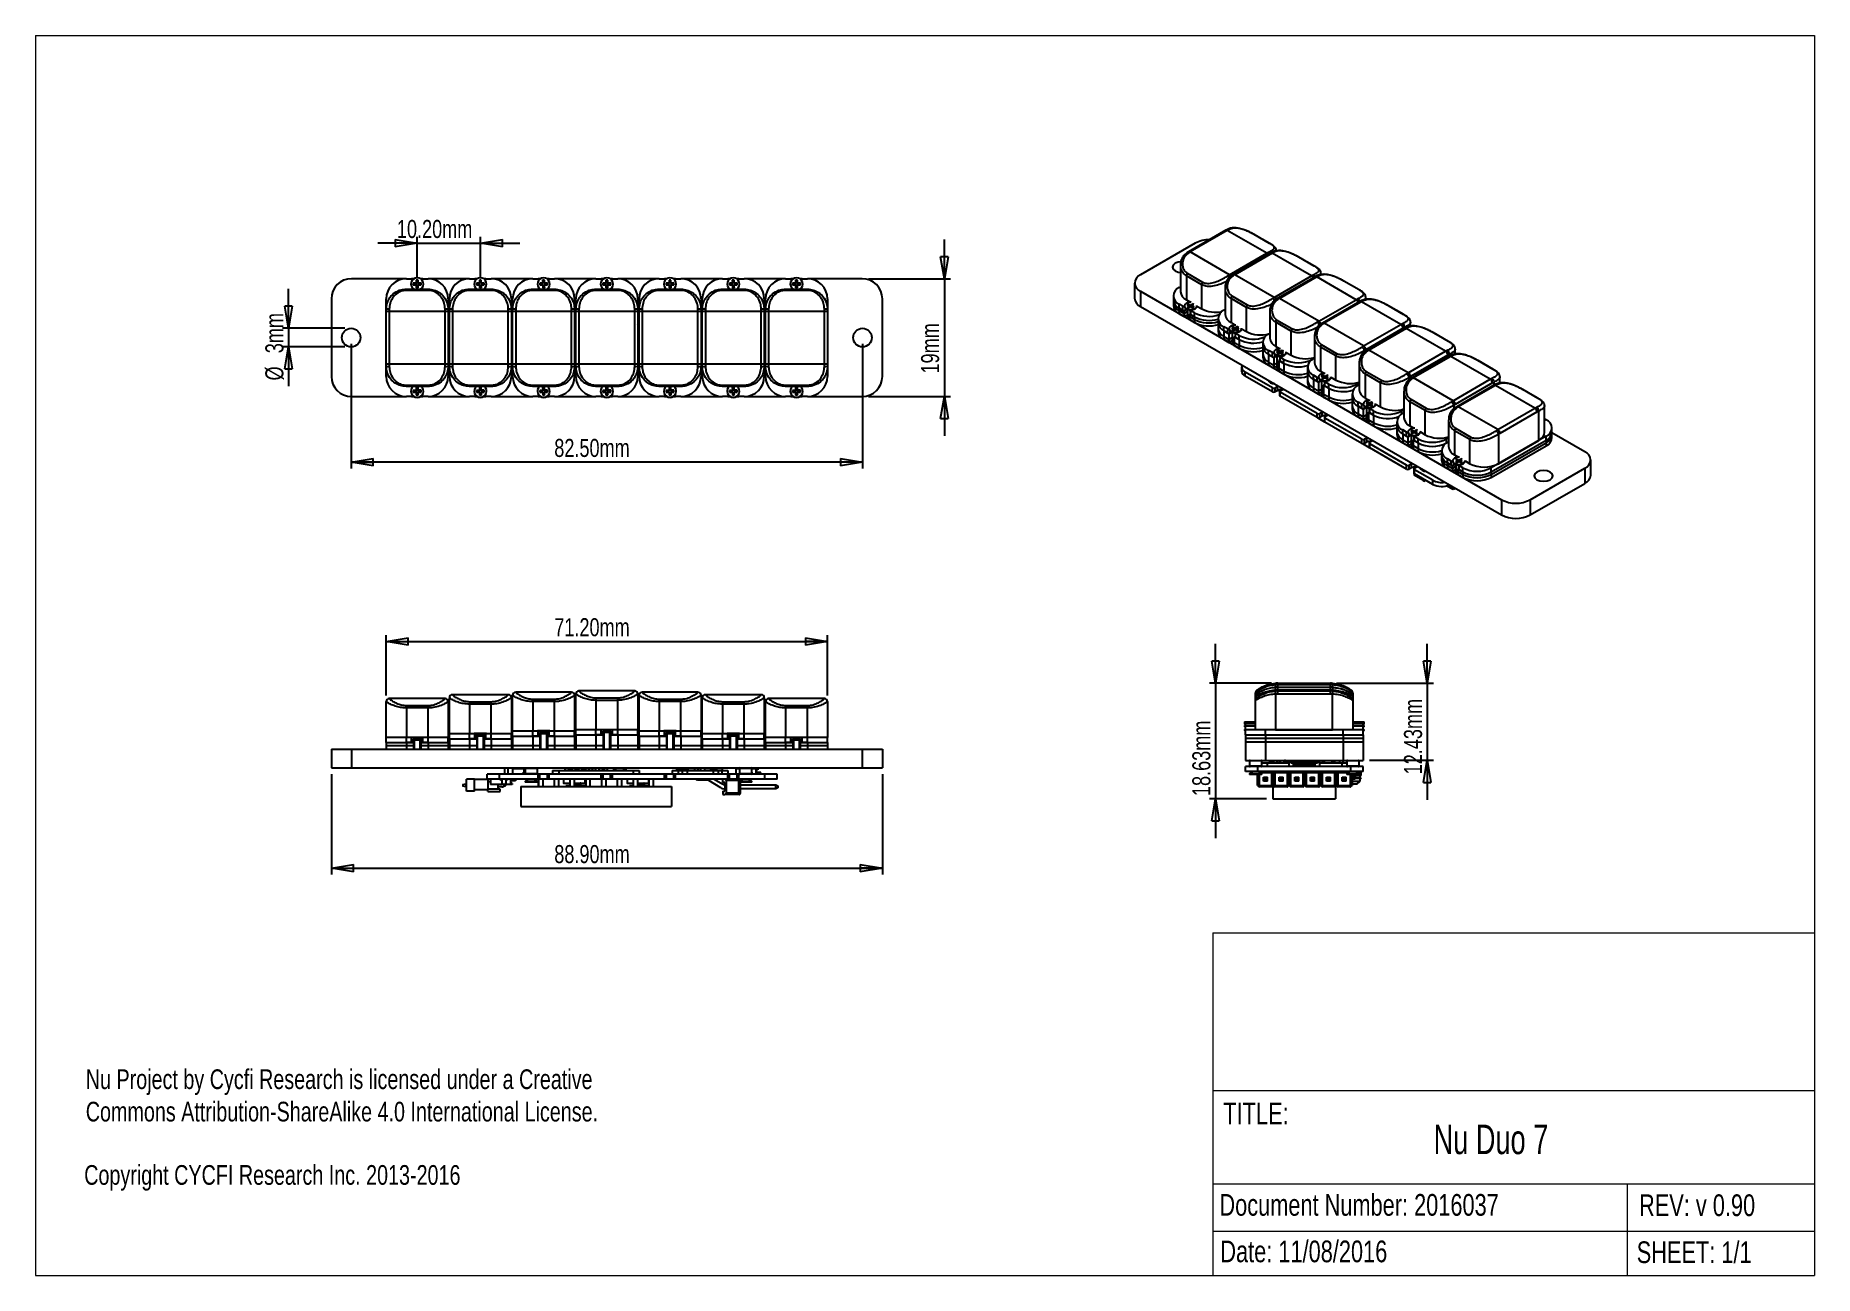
# Model space of a CAD drawing. Header units: millimetres. Extents: x 5 to 292, y 4 to 204.
import ezdxf

# ---------------------------------------------------------------- set-up
doc = ezdxf.new("R2010")
doc.units = ezdxf.units.MM
doc.layers.add('LAYER_1', color=179, linetype='Continuous')
doc.styles.add('SLDTEXTSTYLE0', font='TXT', dxfattribs={"width": 0.75})
doc.styles.add('SLDTEXTSTYLE1', font='TXT', dxfattribs={"width": 0.6875})
doc.dimstyles.new('SLDDIMSTYLE0', dxfattribs={"dimtxt": 2.910417, "dimasz": 3.556, "dimexe": 0, "dimexo": 0.0625, "dimgap": 0.727604, "dimtad": 1, "dimrnd": 1e-09, "dimzin": 12, "dimdsep": 46, "dimtxsty": 'SLDTEXTSTYLE0', "dimblk1": 'CLOSED', "dimblk2": 'CLOSED', "dimsah": 1, "dimcen": 0.09, "dimadec": 0, "dimazin": 3, "dimtfac": 1, "dimtmove": 0, "dimatfit": 0, "dimldrblk": 'CLOSED', "dimfxl": 1, "dimfrac": 2, "dimtolj": 1, "dimtzin": 12, "dimarcsym": 0})
doc.dimstyles.new('SLDDIMSTYLE1', dxfattribs={"dimtxt": 2.910417, "dimasz": 3.556, "dimexe": 0, "dimexo": 0.0625, "dimgap": 0.727604, "dimtad": 1, "dimrnd": 1e-09, "dimzin": 4, "dimdsep": 46, "dimtxsty": 'SLDTEXTSTYLE0', "dimblk1": 'CLOSED', "dimblk2": 'CLOSED', "dimsah": 1, "dimcen": 0.09, "dimadec": 0, "dimazin": 1, "dimtfac": 1, "dimtofl": 0, "dimtmove": 0, "dimatfit": 3, "dimldrblk": 'CLOSED', "dimfxl": 1, "dimfrac": 2, "dimtolj": 1, "dimtzin": 12, "dimarcsym": 0})
doc.dimstyles.new('SLDDIMSTYLE2', dxfattribs={"dimtxt": 2.910417, "dimasz": 3.556, "dimexe": 0, "dimexo": 0.0625, "dimgap": 0.727604, "dimtad": 1, "dimrnd": 1e-09, "dimzin": 4, "dimdsep": 46, "dimtxsty": 'SLDTEXTSTYLE0', "dimblk1": 'CLOSED', "dimblk2": 'CLOSED', "dimsah": 1, "dimcen": 0.09, "dimadec": 0, "dimazin": 1, "dimtfac": 1, "dimtmove": 0, "dimatfit": 0, "dimldrblk": 'CLOSED', "dimfxl": 1, "dimfrac": 2, "dimtolj": 1, "dimtzin": 12, "dimarcsym": 0})

msp = doc.modelspace()

# ---------------------------------------------------------------- texts
at = {"layer": 'LAYER_1', "attachment_point": 1}
for s, insert, char_height, style in [('TITLE:', (196.554, 32.358), 3.5, 'SLDTEXTSTYLE0'), ('Nu Duo 7', (230.481, 28.81), 4.7625, 'SLDTEXTSTYLE1'), ('Copyright CYCFI Research Inc. 2013-2016', (12.766, 22.275), 3.175, 'SLDTEXTSTYLE0'), ('Document Number: 2016037', (195.922, 17.612), 3.5, 'SLDTEXTSTYLE0'), ('REV: v 0.90', (263.626, 17.552), 3.5, 'SLDTEXTSTYLE0'), ('Date: 11/08/2016', (196.07, 10.106), 3.5, 'SLDTEXTSTYLE0'), ('SHEET: 1/1', (263.251, 9.971), 3.5, 'SLDTEXTSTYLE0')]:
    msp.add_mtext(s, dxfattribs=dict(at, insert=insert, char_height=char_height, style=style))

# ---------------------------------------------------------------- blocks, each defined once
blk = doc.blocks.new('SW_NOTE_0')
at = {"layer": 'LAYER_1', "color": 0, "char_height": 3.175, "attachment_point": 1, "style": 'SLDTEXTSTYLE0'}
for s, insert in [('Nu Project by Cycfi Research is licensed under a Creative', (0, 4.09)), ('Commons Attribution-ShareAlike 4.0 International License.', (0, -1.14))]:
    blk.add_mtext(s, dxfattribs=dict(at, insert=insert))
blk = doc.blocks.new('_CLOSED')
at = {"color": 0, "linetype": 'ByBlock', "lineweight": -2}
for p, q in [((-1, 0.166667), (0, 0)), ((-1, 0.166667), (-1, -0.166667)), ((0, 0), (-1, -0.166667)), ((0, 0), (-1, 0))]:
    blk.add_line(p, q, dxfattribs=at)
blk = doc.blocks.new('_D')
at = {"layer": 'LAYER_1'}
for p, q in [((195.3, 100), (195.3, 106.35)), ((204.33, 100), (194.3, 100)), ((195.3, 100), (195.3, 81.37)), ((203.54, 81.37), (194.3, 81.37)), ((195.3, 81.37), (195.3, 75.02))]:
    blk.add_line(p, q, dxfattribs=at)
at = {"layer": 'LAYER_1', "xscale": 3.556, "yscale": 3.556}
for p, rotation in [((195.3, 100, -24.39), 270), ((195.3, 81.37, -24.39), 90)]:
    blk.add_blockref('_CLOSED', p, dxfattribs=dict(at, rotation=rotation))
at = {"layer": 'LAYER_1', "insert": (191.55, 81.81), "char_height": 2.91, "attachment_point": 1, "rotation": 90, "style": 'SLDTEXTSTYLE0'}
blk.add_mtext('18.63mm', dxfattribs=at)
blk = doc.blocks.new('_D_1')
at = {"layer": 'LAYER_1'}
for p, q in [((229.45, 100), (229.45, 106.35)), ((214.83, 100), (230.45, 100)), ((229.45, 100), (229.45, 87.57)), ((220.11, 87.57), (230.45, 87.57)), ((229.45, 87.57), (229.45, 81.22))]:
    blk.add_line(p, q, dxfattribs=at)
at = {"layer": 'LAYER_1', "xscale": 3.556, "yscale": 3.556}
for p, rotation in [((229.45, 100, -24.39), 270), ((229.45, 87.57, -24.39), 90)]:
    blk.add_blockref('_CLOSED', p, dxfattribs=dict(at, rotation=rotation))
at = {"layer": 'LAYER_1', "insert": (225.7, 85.31), "char_height": 2.91, "attachment_point": 1, "rotation": 90, "style": 'SLDTEXTSTYLE0'}
blk.add_mtext('12.43mm', dxfattribs=at)
blk = doc.blocks.new('_D_2')
at = {"layer": 'LAYER_1'}
for p, q in [((61.49, 98.03), (61.49, 107.75)), ((61.49, 106.75), (132.69, 106.75)), ((132.69, 98.03), (132.69, 107.75))]:
    blk.add_line(p, q, dxfattribs=at)
at = {"layer": 'LAYER_1', "xscale": 3.556, "yscale": 3.556, "rotation": 180}
blk.add_blockref('_CLOSED', (61.49, 106.75, -109.74), dxfattribs=at)
at = {"layer": 'LAYER_1', "xscale": 3.556, "yscale": 3.556}
blk.add_blockref('_CLOSED', (132.69, 106.75, -109.74), dxfattribs=at)
at = {"layer": 'LAYER_1', "insert": (88.61, 110.5), "char_height": 2.91, "attachment_point": 1, "style": 'SLDTEXTSTYLE0'}
blk.add_mtext('71.20mm', dxfattribs=at)
blk = doc.blocks.new('_D_3')
at = {"layer": 'LAYER_1'}
for p, q in [((52.64, 85.35), (52.64, 69.15)), ((141.54, 85.35), (141.54, 69.15)), ((52.64, 70.15), (141.54, 70.15))]:
    blk.add_line(p, q, dxfattribs=at)
at = {"layer": 'LAYER_1', "xscale": 3.556, "yscale": 3.556, "rotation": 180}
blk.add_blockref('_CLOSED', (52.64, 70.15, -109.74), dxfattribs=at)
at = {"layer": 'LAYER_1', "xscale": 3.556, "yscale": 3.556}
blk.add_blockref('_CLOSED', (141.54, 70.15, -109.74), dxfattribs=at)
at = {"layer": 'LAYER_1', "insert": (88.61, 73.9), "char_height": 2.91, "attachment_point": 1, "style": 'SLDTEXTSTYLE0'}
blk.add_mtext('88.90mm', dxfattribs=at)
blk = doc.blocks.new('_D_4')
at = {"layer": 'LAYER_1'}
for p, q in [((66.49, 170.99), (60.14, 170.99)), ((66.49, 165.41), (66.49, 171.99)), ((66.49, 170.99), (76.69, 170.99)), ((76.69, 165.41), (76.69, 171.99)), ((76.69, 170.99), (83.04, 170.99))]:
    blk.add_line(p, q, dxfattribs=at)
at = {"layer": 'LAYER_1', "xscale": 3.556, "yscale": 3.556}
blk.add_blockref('_CLOSED', (66.49, 170.99, -119.86), dxfattribs=at)
at = {"layer": 'LAYER_1', "xscale": 3.556, "yscale": 3.556, "rotation": 180}
blk.add_blockref('_CLOSED', (76.69, 170.99, -119.86), dxfattribs=at)
at = {"layer": 'LAYER_1', "insert": (63.22, 174.74), "char_height": 2.91, "attachment_point": 1, "style": 'SLDTEXTSTYLE0'}
blk.add_mtext('10.20mm', dxfattribs=at)
blk = doc.blocks.new('_D_5')
at = {"layer": 'LAYER_1'}
for p, q in [((151.54, 165.26), (151.54, 171.61)), ((139.29, 165.26), (152.54, 165.26)), ((151.54, 165.26), (151.54, 146.26)), ((139.29, 146.26), (152.54, 146.26)), ((151.54, 146.26), (151.54, 139.91))]:
    blk.add_line(p, q, dxfattribs=at)
at = {"layer": 'LAYER_1', "xscale": 3.556, "yscale": 3.556}
for p, rotation in [((151.54, 165.26, -119.86), 270), ((151.54, 146.26, -119.86), 90)]:
    blk.add_blockref('_CLOSED', p, dxfattribs=dict(at, rotation=rotation))
at = {"layer": 'LAYER_1', "insert": (147.79, 149.97), "char_height": 2.91, "attachment_point": 1, "rotation": 90, "style": 'SLDTEXTSTYLE0'}
blk.add_mtext('19mm', dxfattribs=at)
blk = doc.blocks.new('_D_6')
at = {"layer": 'LAYER_1'}
for p, q in [((55.84, 154.76), (55.84, 134.67)), ((138.34, 154.76), (138.34, 134.67)), ((138.34, 135.67), (55.84, 135.67))]:
    blk.add_line(p, q, dxfattribs=at)
at = {"layer": 'LAYER_1', "xscale": 3.556, "yscale": 3.556, "rotation": 180}
blk.add_blockref('_CLOSED', (55.84, 135.67, -119.86), dxfattribs=at)
at = {"layer": 'LAYER_1', "xscale": 3.556, "yscale": 3.556}
blk.add_blockref('_CLOSED', (138.34, 135.67, -119.86), dxfattribs=at)
at = {"layer": 'LAYER_1', "insert": (88.61, 139.42), "char_height": 2.91, "attachment_point": 1, "style": 'SLDTEXTSTYLE0'}
blk.add_mtext('82.50mm', dxfattribs=at)
blk = doc.blocks.new('_D_7')
at = {"layer": 'LAYER_1'}
for p, q in [((45.74, 157.26), (45.74, 163.61)), ((54.84, 157.26), (44.74, 157.26)), ((45.74, 157.26), (45.74, 154.26)), ((54.84, 154.26), (44.74, 154.26)), ((45.74, 154.26), (45.74, 147.91))]:
    blk.add_line(p, q, dxfattribs=at)
at = {"layer": 'LAYER_1', "xscale": 3.556, "yscale": 3.556}
for p, rotation in [((45.74, 157.26, -119.86), 270), ((45.74, 154.26, -119.86), 90)]:
    blk.add_blockref('_CLOSED', p, dxfattribs=dict(at, rotation=rotation))
at = {"layer": 'LAYER_1', "char_height": 2.91, "attachment_point": 1, "rotation": 90, "style": 'SLDTEXTSTYLE0'}
for s, insert in [('3mm', (41.99, 153.24)), ('%%c', (41.99, 148.85))]:
    blk.add_mtext(s, dxfattribs=dict(at, insert=insert))

# ---------------------------------------------------------------- dimensions: what is measured, and where the dimension line sits
at = {"layer": 'LAYER_1'}
for base, p1, p2, dimstyle, picture, middle in [((76.689, 170.989), (66.489, 164.41), (76.689, 164.41), 'SLDDIMSTYLE2', '_D_4', (71.691, 170.989)), ((55.839, 135.666), (138.339, 155.76), (55.839, 155.76), 'SLDDIMSTYLE1', '_D_6', (97.089, 135.666)), ((132.689, 106.749), (61.489, 97.034), (132.689, 97.034), 'SLDDIMSTYLE1', '_D_2', (97.089, 106.749)), ((141.539, 70.146), (52.639, 86.346), (141.539, 86.346), 'SLDDIMSTYLE1', '_D_3', (97.089, 70.146))]:
    dim = msp.add_linear_dim(base=base, p1=p1, p2=p2, dimstyle=dimstyle, dxfattribs=at)
    dim.commit()
    dim.dimension.update_dxf_attribs({"geometry": picture, "text_midpoint": middle, "dimtype": 160})
for base, p1, p2, picture, middle in [((151.539, 146.26), (138.289, 165.26), (138.289, 146.26), '_D_5', (151.539, 155.76)), ((195.304, 81.368), (205.334, 99.998), (204.539, 81.368), '_D', (195.304, 90.289)), ((229.448, 87.568), (213.834, 99.998), (219.115, 87.568), '_D_1', (229.448, 93.783))]:
    dim = msp.add_linear_dim(base=base, p1=p1, p2=p2, angle=90, dimstyle='SLDDIMSTYLE0', dxfattribs=at)
    dim.commit()
    dim.dimension.update_dxf_attribs({"geometry": picture, "text_midpoint": middle, "dimtype": 160})
dim = msp.add_linear_dim(base=(45.738, 154.26), p1=(55.839, 157.26), p2=(55.839, 154.26), angle=90, text='%%c<>', dimstyle='SLDDIMSTYLE0', dxfattribs=at)
dim.commit()
dim.dimension.update_dxf_attribs({"geometry": '_D_7', "text_midpoint": (45.738, 155.76), "dimtype": 160})

# ---------------------------------------------------------------- linework, layer by layer
at = {"color": 7, "linetype": 'Continuous', "lineweight": 18}
for p, q in [((4.92, 204.48), (291.92, 204.48)), ((4.92, 204.48), (4.92, 4.48)), ((291.92, 204.48), (291.92, 4.48)), ((194.842, 59.73), (291.92, 59.73)), ((194.842, 59.73), (194.842, 4.48)), ((291.92, 34.257), (194.842, 34.257)), ((194.842, 19.24), (291.92, 19.24)), ((261.764, 11.63), (261.764, 19.24)), ((194.842, 11.63), (291.92, 11.63)), ((261.764, 4.48), (261.764, 11.63)), ((4.92, 4.48), (291.92, 4.48))]:
    msp.add_line(p, q, dxfattribs=at)
at = {"color": 7, "linetype": 'Continuous', "lineweight": 25}
for p, q in [((196.947, 173.065), (190.936, 169.595)), ((197.197, 173.04), (191.186, 169.57)), ((197.221, 173.212), (196.947, 173.065)), ((203.561, 169.366), (197.197, 173.04)), ((204.02, 170.951), (201.545, 172.38)), ((204.058, 170.935), (201.583, 172.364)), ((192.021, 170.99), (183.182, 165.887)), ((190.936, 169.595), (190.665, 169.428)), ((197.55, 165.896), (191.186, 169.57)), ((197.55, 165.896), (203.561, 169.366)), ((204.159, 169.404), (198.149, 165.934)), ((204.409, 169.379), (198.399, 165.909)), ((204.433, 169.551), (204.159, 169.404)), ((210.773, 165.705), (204.409, 169.379)), ((189.633, 167.458), (189.633, 163.161)), ((211.233, 167.29), (208.758, 168.719)), ((211.271, 167.274), (208.796, 168.703)), ((64.739, 165.26), (55.889, 165.26)), ((64.739, 165.26), (65.589, 165.26)), ((65.889, 165.26), (65.589, 165.26)), ((66.337, 164.558), (65.862, 164.55)), ((65.862, 164.55), (65.867, 164.25)), ((65.936, 164.478), (65.862, 164.55)), ((65.897, 164.281), (65.867, 164.25)), ((65.867, 164.25), (66.342, 164.258)), ((65.889, 165.21), (65.889, 165.26)), ((65.962, 165.26), (65.889, 165.26)), ((65.889, 164.41), (65.902, 164.286)), ((65.938, 164.324), (65.902, 164.286)), ((66.411, 164.486), (65.936, 164.478)), ((65.936, 164.478), (65.938, 164.324)), ((65.938, 164.324), (66.413, 164.332)), ((66.628, 165.038), (66.328, 165.033)), ((66.328, 165.033), (66.337, 164.558)), ((66.402, 164.961), (66.328, 165.033)), ((66.411, 164.486), (66.337, 164.558)), ((66.413, 164.332), (66.342, 164.258)), ((66.342, 164.258), (66.35, 163.783)), ((66.381, 163.815), (66.35, 163.783)), ((66.35, 163.783), (66.65, 163.788)), ((66.421, 163.857), (66.385, 163.819)), ((66.557, 164.964), (66.402, 164.961)), ((66.402, 164.961), (66.411, 164.486)), ((66.413, 164.332), (66.421, 163.857)), ((66.421, 163.857), (66.576, 163.86)), ((66.557, 164.964), (66.628, 165.038)), ((66.565, 164.489), (66.557, 164.964)), ((66.565, 164.489), (66.636, 164.563)), ((67.04, 164.497), (66.565, 164.489)), ((66.568, 164.335), (67.043, 164.343)), ((66.568, 164.335), (66.642, 164.263)), ((66.576, 163.86), (66.568, 164.335)), ((66.576, 163.86), (66.613, 163.823)), ((66.618, 163.819), (66.65, 163.788)), ((66.636, 164.563), (66.628, 165.038)), ((67.111, 164.571), (66.636, 164.563)), ((66.642, 164.263), (67.117, 164.271)), ((66.65, 163.788), (66.642, 164.263)), ((67.089, 165.26), (67.016, 165.26)), ((67.04, 164.497), (67.111, 164.571)), ((67.043, 164.343), (67.04, 164.497)), ((67.043, 164.343), (67.08, 164.307)), ((67.08, 164.307), (67.089, 164.41)), ((67.085, 164.302), (67.117, 164.271)), ((67.089, 165.26), (67.089, 165.21)), ((67.389, 165.26), (67.089, 165.26)), ((67.117, 164.271), (67.111, 164.571)), ((67.389, 165.26), (68.239, 165.26)), ((74.939, 165.26), (68.239, 165.26)), ((74.939, 165.26), (75.789, 165.26)), ((76.089, 165.26), (75.789, 165.26)), ((76.537, 164.558), (76.062, 164.55)), ((76.062, 164.55), (76.067, 164.25)), ((76.136, 164.478), (76.062, 164.55)), ((76.097, 164.281), (76.067, 164.25)), ((76.067, 164.25), (76.542, 164.258)), ((76.089, 165.21), (76.089, 165.26)), ((76.162, 165.26), (76.089, 165.26)), ((76.089, 164.41), (76.102, 164.286)), ((76.138, 164.324), (76.102, 164.286)), ((76.611, 164.486), (76.136, 164.478)), ((76.136, 164.478), (76.138, 164.324)), ((76.138, 164.324), (76.613, 164.332)), ((76.828, 165.038), (76.528, 165.033)), ((76.602, 164.961), (76.528, 165.033)), ((76.528, 165.033), (76.537, 164.558)), ((76.611, 164.486), (76.537, 164.558)), ((76.613, 164.332), (76.542, 164.258)), ((76.542, 164.258), (76.55, 163.783)), ((76.581, 163.815), (76.55, 163.783)), ((76.55, 163.783), (76.85, 163.788)), ((76.621, 163.857), (76.585, 163.819)), ((76.757, 164.964), (76.602, 164.961)), ((76.602, 164.961), (76.611, 164.486)), ((76.613, 164.332), (76.621, 163.857)), ((76.621, 163.857), (76.776, 163.86)), ((76.757, 164.964), (76.828, 165.038)), ((76.765, 164.489), (76.757, 164.964)), ((76.765, 164.489), (76.836, 164.563)), ((77.24, 164.497), (76.765, 164.489)), ((76.768, 164.335), (77.243, 164.343)), ((76.768, 164.335), (76.842, 164.263)), ((76.776, 163.86), (76.768, 164.335)), ((76.776, 163.86), (76.813, 163.823)), ((76.818, 163.819), (76.85, 163.788)), ((76.836, 164.563), (76.828, 165.038)), ((77.311, 164.571), (76.836, 164.563)), ((76.842, 164.263), (77.317, 164.271)), ((76.85, 163.788), (76.842, 164.263)), ((77.289, 165.26), (77.216, 165.26)), ((77.24, 164.497), (77.311, 164.571)), ((77.243, 164.343), (77.24, 164.497)), ((77.243, 164.343), (77.28, 164.307)), ((77.28, 164.307), (77.289, 164.41)), ((77.285, 164.302), (77.317, 164.271)), ((77.289, 165.26), (77.289, 165.21)), ((77.589, 165.26), (77.289, 165.26)), ((77.317, 164.271), (77.311, 164.571)), ((77.589, 165.26), (78.439, 165.26)), ((85.139, 165.26), (78.439, 165.26)), ((85.139, 165.26), (85.989, 165.26)), ((86.289, 165.26), (85.989, 165.26)), ((86.737, 164.558), (86.262, 164.55)), ((86.336, 164.478), (86.262, 164.55)), ((86.262, 164.55), (86.267, 164.25)), ((86.297, 164.281), (86.267, 164.25)), ((86.267, 164.25), (86.742, 164.258)), ((86.289, 165.21), (86.289, 165.26)), ((86.362, 165.26), (86.289, 165.26)), ((86.289, 164.41), (86.302, 164.286)), ((86.338, 164.324), (86.302, 164.286)), ((86.811, 164.486), (86.336, 164.478)), ((86.336, 164.478), (86.338, 164.324)), ((86.338, 164.324), (86.813, 164.332)), ((87.028, 165.038), (86.728, 165.033)), ((86.802, 164.961), (86.728, 165.033)), ((86.728, 165.033), (86.737, 164.558)), ((86.811, 164.486), (86.737, 164.558)), ((86.813, 164.332), (86.742, 164.258)), ((86.742, 164.258), (86.75, 163.783)), ((86.781, 163.815), (86.75, 163.783)), ((86.75, 163.783), (87.05, 163.788)), ((86.821, 163.857), (86.785, 163.819)), ((86.957, 164.964), (86.802, 164.961)), ((86.802, 164.961), (86.811, 164.486)), ((86.813, 164.332), (86.821, 163.857)), ((86.821, 163.857), (86.976, 163.86)), ((86.957, 164.964), (87.028, 165.038)), ((86.965, 164.489), (86.957, 164.964)), ((86.965, 164.489), (87.036, 164.563)), ((87.44, 164.497), (86.965, 164.489)), ((86.968, 164.335), (87.443, 164.343)), ((86.968, 164.335), (87.042, 164.263)), ((86.976, 163.86), (86.968, 164.335)), ((86.976, 163.86), (87.013, 163.823)), ((87.018, 163.819), (87.05, 163.788)), ((87.036, 164.563), (87.028, 165.038)), ((87.511, 164.571), (87.036, 164.563)), ((87.042, 164.263), (87.517, 164.271)), ((87.05, 163.788), (87.042, 164.263)), ((87.489, 165.26), (87.416, 165.26)), ((87.44, 164.497), (87.511, 164.571)), ((87.443, 164.343), (87.44, 164.497)), ((87.443, 164.343), (87.48, 164.307)), ((87.48, 164.307), (87.489, 164.41)), ((87.485, 164.302), (87.517, 164.271)), ((87.489, 165.26), (87.489, 165.21)), ((87.789, 165.26), (87.489, 165.26)), ((87.517, 164.271), (87.511, 164.571)), ((87.789, 165.26), (88.639, 165.26)), ((95.339, 165.26), (88.639, 165.26)), ((95.339, 165.26), (96.189, 165.26)), ((96.489, 165.26), (96.189, 165.26)), ((96.937, 164.558), (96.462, 164.55)), ((96.536, 164.478), (96.462, 164.55)), ((96.462, 164.55), (96.467, 164.25)), ((96.497, 164.281), (96.467, 164.25)), ((96.467, 164.25), (96.942, 164.258)), ((96.489, 165.21), (96.489, 165.26)), ((96.562, 165.26), (96.489, 165.26)), ((96.489, 164.41), (96.502, 164.286)), ((96.538, 164.324), (96.502, 164.286)), ((97.011, 164.486), (96.536, 164.478)), ((96.536, 164.478), (96.538, 164.324)), ((96.538, 164.324), (97.013, 164.332)), ((97.228, 165.038), (96.928, 165.033)), ((96.928, 165.033), (96.937, 164.558)), ((97.002, 164.961), (96.928, 165.033)), ((97.011, 164.486), (96.937, 164.558)), ((97.013, 164.332), (96.942, 164.258)), ((96.942, 164.258), (96.95, 163.783)), ((96.981, 163.815), (96.95, 163.783)), ((96.95, 163.783), (97.25, 163.788)), ((97.021, 163.857), (96.985, 163.819)), ((97.157, 164.964), (97.002, 164.961)), ((97.002, 164.961), (97.011, 164.486)), ((97.013, 164.332), (97.021, 163.857)), ((97.021, 163.857), (97.176, 163.86)), ((97.157, 164.964), (97.228, 165.038)), ((97.165, 164.489), (97.157, 164.964)), ((97.165, 164.489), (97.236, 164.563)), ((97.64, 164.497), (97.165, 164.489)), ((97.168, 164.335), (97.643, 164.343)), ((97.168, 164.335), (97.242, 164.263)), ((97.176, 163.86), (97.168, 164.335)), ((97.176, 163.86), (97.213, 163.823)), ((97.218, 163.819), (97.25, 163.788)), ((97.236, 164.563), (97.228, 165.038)), ((97.711, 164.571), (97.236, 164.563)), ((97.242, 164.263), (97.717, 164.271)), ((97.25, 163.788), (97.242, 164.263)), ((97.689, 165.26), (97.616, 165.26)), ((97.64, 164.497), (97.711, 164.571)), ((97.643, 164.343), (97.64, 164.497)), ((97.643, 164.343), (97.68, 164.307)), ((97.68, 164.307), (97.689, 164.41)), ((97.685, 164.302), (97.717, 164.271)), ((97.689, 165.26), (97.689, 165.21)), ((97.989, 165.26), (97.689, 165.26)), ((97.717, 164.271), (97.711, 164.571)), ((97.989, 165.26), (98.839, 165.26)), ((105.539, 165.26), (98.839, 165.26)), ((105.539, 165.26), (106.389, 165.26)), ((106.689, 165.26), (106.389, 165.26)), ((107.137, 164.558), (106.662, 164.55)), ((106.662, 164.55), (106.667, 164.25)), ((106.736, 164.478), (106.662, 164.55)), ((106.697, 164.281), (106.667, 164.25)), ((106.667, 164.25), (107.142, 164.258)), ((106.689, 165.21), (106.689, 165.26)), ((106.762, 165.26), (106.689, 165.26)), ((106.689, 164.41), (106.702, 164.286)), ((106.738, 164.324), (106.702, 164.286)), ((107.211, 164.486), (106.736, 164.478)), ((106.736, 164.478), (106.738, 164.324)), ((106.738, 164.324), (107.213, 164.332)), ((107.428, 165.038), (107.128, 165.033)), ((107.128, 165.033), (107.137, 164.558)), ((107.202, 164.961), (107.128, 165.033)), ((107.211, 164.486), (107.137, 164.558)), ((107.213, 164.332), (107.142, 164.258)), ((107.142, 164.258), (107.15, 163.783)), ((107.181, 163.815), (107.15, 163.783)), ((107.15, 163.783), (107.45, 163.788)), ((107.221, 163.857), (107.185, 163.819)), ((107.357, 164.964), (107.202, 164.961)), ((107.202, 164.961), (107.211, 164.486)), ((107.213, 164.332), (107.221, 163.857)), ((107.221, 163.857), (107.376, 163.86)), ((107.357, 164.964), (107.428, 165.038)), ((107.365, 164.489), (107.357, 164.964)), ((107.365, 164.489), (107.436, 164.563)), ((107.84, 164.497), (107.365, 164.489)), ((107.368, 164.335), (107.843, 164.343)), ((107.368, 164.335), (107.442, 164.263)), ((107.376, 163.86), (107.368, 164.335)), ((107.376, 163.86), (107.413, 163.823)), ((107.418, 163.819), (107.45, 163.788)), ((107.436, 164.563), (107.428, 165.038)), ((107.911, 164.571), (107.436, 164.563)), ((107.442, 164.263), (107.917, 164.271)), ((107.45, 163.788), (107.442, 164.263)), ((107.889, 165.26), (107.816, 165.26)), ((107.84, 164.497), (107.911, 164.571)), ((107.843, 164.343), (107.84, 164.497)), ((107.843, 164.343), (107.88, 164.307)), ((107.88, 164.307), (107.889, 164.41)), ((107.885, 164.302), (107.917, 164.271)), ((107.889, 165.26), (107.889, 165.21)), ((108.189, 165.26), (107.889, 165.26)), ((107.917, 164.271), (107.911, 164.571)), ((108.189, 165.26), (109.039, 165.26)), ((115.739, 165.26), (109.039, 165.26)), ((115.739, 165.26), (116.589, 165.26)), ((116.889, 165.26), (116.589, 165.26)), ((117.337, 164.558), (116.862, 164.55)), ((116.936, 164.478), (116.862, 164.55)), ((116.862, 164.55), (116.867, 164.25)), ((116.897, 164.281), (116.867, 164.25)), ((116.867, 164.25), (117.342, 164.258)), ((116.889, 165.21), (116.889, 165.26)), ((116.962, 165.26), (116.889, 165.26)), ((116.889, 164.41), (116.902, 164.286)), ((116.938, 164.324), (116.902, 164.286)), ((117.411, 164.486), (116.936, 164.478)), ((116.936, 164.478), (116.938, 164.324)), ((116.938, 164.324), (117.413, 164.332)), ((117.628, 165.038), (117.328, 165.033)), ((117.402, 164.961), (117.328, 165.033)), ((117.328, 165.033), (117.337, 164.558)), ((117.411, 164.486), (117.337, 164.558)), ((117.413, 164.332), (117.342, 164.258)), ((117.342, 164.258), (117.35, 163.783)), ((117.381, 163.815), (117.35, 163.783)), ((117.35, 163.783), (117.65, 163.788)), ((117.421, 163.857), (117.385, 163.819)), ((117.557, 164.964), (117.402, 164.961)), ((117.402, 164.961), (117.411, 164.486)), ((117.413, 164.332), (117.421, 163.857)), ((117.421, 163.857), (117.576, 163.86)), ((117.557, 164.964), (117.628, 165.038)), ((117.565, 164.489), (117.557, 164.964)), ((117.565, 164.489), (117.636, 164.563)), ((118.04, 164.497), (117.565, 164.489)), ((117.568, 164.335), (118.043, 164.343)), ((117.568, 164.335), (117.642, 164.263)), ((117.576, 163.86), (117.568, 164.335)), ((117.576, 163.86), (117.613, 163.823)), ((117.618, 163.819), (117.65, 163.788)), ((117.636, 164.563), (117.628, 165.038)), ((118.111, 164.571), (117.636, 164.563)), ((117.642, 164.263), (118.117, 164.271)), ((117.65, 163.788), (117.642, 164.263)), ((118.089, 165.26), (118.016, 165.26)), ((118.04, 164.497), (118.111, 164.571)), ((118.043, 164.343), (118.04, 164.497)), ((118.043, 164.343), (118.08, 164.307)), ((118.08, 164.307), (118.089, 164.41)), ((118.085, 164.302), (118.117, 164.271)), ((118.089, 165.26), (118.089, 165.21)), ((118.389, 165.26), (118.089, 165.26)), ((118.117, 164.271), (118.111, 164.571)), ((118.389, 165.26), (119.239, 165.26)), ((125.939, 165.26), (119.239, 165.26)), ((125.939, 165.26), (126.789, 165.26)), ((127.089, 165.26), (126.789, 165.26)), ((127.537, 164.558), (127.062, 164.55)), ((127.136, 164.478), (127.062, 164.55)), ((127.062, 164.55), (127.067, 164.25)), ((127.097, 164.281), (127.067, 164.25)), ((127.067, 164.25), (127.542, 164.258)), ((127.089, 165.21), (127.089, 165.26)), ((127.162, 165.26), (127.089, 165.26)), ((127.089, 164.41), (127.102, 164.286)), ((127.138, 164.324), (127.102, 164.286)), ((127.611, 164.486), (127.136, 164.478)), ((127.136, 164.478), (127.138, 164.324)), ((127.138, 164.324), (127.613, 164.332)), ((127.828, 165.038), (127.528, 165.033)), ((127.602, 164.961), (127.528, 165.033)), ((127.528, 165.033), (127.537, 164.558)), ((127.611, 164.486), (127.537, 164.558)), ((127.613, 164.332), (127.542, 164.258)), ((127.542, 164.258), (127.55, 163.783)), ((127.581, 163.815), (127.55, 163.783)), ((127.55, 163.783), (127.85, 163.788)), ((127.621, 163.857), (127.585, 163.819)), ((127.757, 164.964), (127.602, 164.961)), ((127.602, 164.961), (127.611, 164.486)), ((127.613, 164.332), (127.621, 163.857)), ((127.621, 163.857), (127.776, 163.86)), ((127.757, 164.964), (127.828, 165.038)), ((127.765, 164.489), (127.757, 164.964)), ((127.765, 164.489), (127.836, 164.563)), ((128.24, 164.497), (127.765, 164.489)), ((127.768, 164.335), (128.243, 164.343)), ((127.776, 163.86), (127.768, 164.335)), ((127.768, 164.335), (127.842, 164.263)), ((127.776, 163.86), (127.813, 163.823)), ((127.818, 163.819), (127.85, 163.788)), ((127.836, 164.563), (127.828, 165.038)), ((128.311, 164.571), (127.836, 164.563)), ((127.842, 164.263), (128.317, 164.271)), ((127.85, 163.788), (127.842, 164.263)), ((128.289, 165.26), (128.216, 165.26)), ((128.24, 164.497), (128.311, 164.571)), ((128.243, 164.343), (128.24, 164.497)), ((128.243, 164.343), (128.28, 164.307)), ((128.28, 164.307), (128.289, 164.41)), ((128.285, 164.302), (128.317, 164.271)), ((128.289, 165.26), (128.289, 165.21)), ((128.589, 165.26), (128.289, 165.26)), ((128.317, 164.271), (128.311, 164.571)), ((128.589, 165.26), (129.439, 165.26)), ((138.289, 165.26), (129.439, 165.26)), ((182.23, 164.561), (182.23, 162.111)), ((189.44, 163.826), (189.633, 163.938)), ((193.06, 164.297), (190.585, 165.726)), ((190.585, 165.726), (190.585, 161.834)), ((190.727, 166.134), (193.201, 164.706)), ((193.06, 160.405), (193.06, 164.297)), ((196.846, 163.797), (196.846, 159.5)), ((198.149, 165.934), (197.877, 165.767)), ((204.763, 162.235), (198.399, 165.909)), ((204.763, 162.235), (210.773, 165.705)), ((211.372, 165.575), (205.361, 162.105)), ((211.622, 165.55), (205.611, 162.08)), ((211.646, 165.722), (211.372, 165.575)), ((217.986, 161.876), (211.622, 165.55)), ((212.326, 165.921), (212.326, 166.124)), ((218.445, 163.461), (215.97, 164.89)), ((218.483, 163.445), (216.008, 164.874)), ((52.639, 162.01), (52.639, 149.51)), ((61.489, 160.33), (61.489, 162.01)), ((64.739, 163.38), (64.739, 163.58)), ((64.739, 163.58), (68.239, 163.58)), ((68.239, 163.38), (64.739, 163.38)), ((68.239, 163.58), (68.239, 163.38)), ((71.693, 162.16), (71.486, 162.16)), ((71.489, 162.01), (71.489, 160.33)), ((71.689, 160.33), (71.689, 162.01)), ((74.939, 163.38), (74.939, 163.58)), ((74.939, 163.58), (78.439, 163.58)), ((78.439, 163.38), (74.939, 163.38)), ((78.439, 163.58), (78.439, 163.38)), ((81.893, 162.16), (81.686, 162.16)), ((81.689, 162.01), (81.689, 160.33)), ((81.889, 160.33), (81.889, 162.01)), ((85.139, 163.38), (85.139, 163.58)), ((85.139, 163.58), (88.639, 163.58)), ((88.639, 163.38), (85.139, 163.38)), ((88.639, 163.58), (88.639, 163.38)), ((92.093, 162.16), (91.886, 162.16)), ((91.889, 162.01), (91.889, 160.33)), ((92.089, 160.33), (92.089, 162.01)), ((95.339, 163.38), (95.339, 163.58)), ((95.339, 163.58), (98.839, 163.58)), ((98.839, 163.38), (95.339, 163.38)), ((98.839, 163.58), (98.839, 163.38)), ((102.293, 162.16), (102.086, 162.16)), ((102.089, 162.01), (102.089, 160.33)), ((102.289, 160.33), (102.289, 162.01)), ((105.539, 163.38), (105.539, 163.58)), ((105.539, 163.58), (109.039, 163.58)), ((109.039, 163.38), (105.539, 163.38)), ((109.039, 163.58), (109.039, 163.38)), ((112.493, 162.16), (112.286, 162.16)), ((112.289, 162.01), (112.289, 160.33)), ((112.489, 160.33), (112.489, 162.01)), ((115.739, 163.38), (115.739, 163.58)), ((115.739, 163.58), (119.239, 163.58)), ((119.239, 163.38), (115.739, 163.38)), ((119.239, 163.58), (119.239, 163.38)), ((122.693, 162.16), (122.486, 162.16)), ((122.489, 162.01), (122.489, 160.33)), ((122.689, 160.33), (122.689, 162.01)), ((125.939, 163.38), (125.939, 163.58)), ((125.939, 163.58), (129.439, 163.58)), ((129.439, 163.38), (125.939, 163.38)), ((129.439, 163.58), (129.439, 163.38)), ((132.689, 162.01), (132.689, 160.33)), ((141.539, 149.51), (141.539, 162.01)), ((183.182, 163.234), (241.448, 129.598)), ((183.182, 163.234), (183.182, 160.784)), ((183.182, 160.784), (241.448, 127.148)), ((188.488, 162.499), (188.488, 161.846)), ((188.488, 161.846), (188.488, 161.438)), ((188.488, 161.438), (188.488, 160.948)), ((190.041, 160.826), (189.44, 161.173)), ((189.44, 160.52), (189.44, 161.173)), ((190.041, 160.173), (190.041, 160.826)), ((190.278, 160.875), (190.278, 160.805)), ((190.585, 161.834), (191.246, 161.452)), ((190.933, 161.188), (190.725, 161.064)), ((190.725, 161.064), (191.066, 160.873)), ((191.066, 160.873), (190.736, 160.676)), ((190.854, 161.05), (190.802, 161.02)), ((190.938, 161.091), (190.854, 161.05)), ((190.935, 160.966), (190.918, 160.956)), ((191.275, 160.998), (190.933, 161.188)), ((190.934, 161.093), (190.933, 161.188)), ((190.935, 160.966), (190.934, 161.078)), ((191.276, 160.775), (190.935, 160.966)), ((190.952, 160.556), (191.282, 160.753)), ((191.169, 160.711), (191.066, 160.873)), ((191.605, 161.195), (191.275, 160.998)), ((191.276, 160.775), (191.275, 160.998)), ((191.606, 160.972), (191.276, 160.775)), ((191.282, 160.753), (191.624, 160.563)), ((191.388, 160.713), (191.49, 160.878)), ((191.49, 160.878), (191.82, 161.075)), ((191.832, 160.687), (191.49, 160.878)), ((191.82, 161.075), (191.605, 161.195)), ((191.605, 161.1), (191.605, 161.195)), ((191.606, 160.972), (191.606, 161.085)), ((191.629, 160.96), (191.606, 160.972)), ((192.278, 160.805), (192.278, 160.875)), ((192.278, 160.857), (193.06, 160.405)), ((200.273, 160.636), (197.798, 162.065)), ((197.798, 162.065), (197.798, 158.173)), ((197.939, 162.473), (200.414, 161.045)), ((205.361, 162.105), (205.09, 161.938)), ((211.975, 158.406), (205.611, 162.08)), ((211.975, 158.406), (217.986, 161.876)), ((218.584, 161.578), (212.574, 158.108)), ((218.834, 161.553), (212.824, 158.084)), ((218.858, 161.726), (218.584, 161.578)), ((225.198, 157.879), (218.834, 161.553)), ((219.539, 161.924), (219.539, 162.295)), ((225.658, 159.465), (223.183, 160.893)), ((225.696, 159.448), (223.221, 160.877)), ((61.489, 159.98), (61.489, 160.33)), ((61.489, 151.48), (61.489, 159.98)), ((61.989, 159.98), (61.489, 159.98)), ((61.989, 160.364), (61.989, 159.98)), ((61.989, 159.98), (61.989, 151.48)), ((70.989, 159.98), (61.989, 159.98)), ((70.989, 159.98), (70.989, 160.364)), ((71.489, 159.98), (70.989, 159.98)), ((70.989, 151.48), (70.989, 159.98)), ((71.489, 160.33), (71.489, 159.98)), ((71.489, 159.98), (71.489, 151.48)), ((71.689, 159.98), (71.689, 160.33)), ((72.189, 159.98), (71.689, 159.98)), ((71.689, 151.48), (71.689, 159.98)), ((72.189, 160.364), (72.189, 159.98)), ((72.189, 159.98), (72.189, 151.48)), ((81.189, 159.98), (72.189, 159.98)), ((81.189, 159.98), (81.189, 160.364)), ((81.689, 159.98), (81.189, 159.98)), ((81.189, 151.48), (81.189, 159.98)), ((81.689, 160.33), (81.689, 159.98)), ((81.689, 159.98), (81.689, 151.48)), ((81.889, 159.98), (81.889, 160.33)), ((82.389, 159.98), (81.889, 159.98)), ((81.889, 151.48), (81.889, 159.98)), ((82.389, 160.364), (82.389, 159.98)), ((82.389, 159.98), (82.389, 151.48)), ((91.389, 159.98), (82.389, 159.98)), ((91.389, 159.98), (91.389, 160.364)), ((91.389, 151.48), (91.389, 159.98)), ((91.889, 159.98), (91.389, 159.98)), ((91.889, 160.33), (91.889, 159.98)), ((91.889, 159.98), (91.889, 151.48)), ((92.089, 158.32), (91.889, 158.32)), ((92.089, 159.98), (92.089, 160.33)), ((92.589, 159.98), (92.089, 159.98)), ((92.089, 151.48), (92.089, 159.98)), ((92.589, 160.364), (92.589, 159.98)), ((92.589, 159.98), (92.589, 151.48)), ((101.589, 159.98), (92.589, 159.98)), ((101.589, 159.98), (101.589, 160.364)), ((102.089, 159.98), (101.589, 159.98)), ((101.589, 151.48), (101.589, 159.98)), ((102.089, 160.33), (102.089, 159.98)), ((102.089, 159.98), (102.089, 151.48)), ((102.289, 159.98), (102.289, 160.33)), ((102.789, 159.98), (102.289, 159.98)), ((102.289, 151.48), (102.289, 159.98)), ((102.789, 160.364), (102.789, 159.98)), ((102.789, 159.98), (102.789, 151.48)), ((111.789, 159.98), (102.789, 159.98)), ((111.789, 159.98), (111.789, 160.364)), ((111.789, 151.48), (111.789, 159.98)), ((112.289, 159.98), (111.789, 159.98)), ((112.289, 160.33), (112.289, 159.98)), ((112.289, 159.98), (112.289, 151.48)), ((112.489, 159.98), (112.489, 160.33)), ((112.989, 159.98), (112.489, 159.98)), ((112.489, 151.48), (112.489, 159.98)), ((112.989, 160.364), (112.989, 159.98)), ((121.989, 159.98), (112.989, 159.98)), ((112.989, 159.98), (112.989, 151.48)), ((121.989, 159.98), (121.989, 160.364)), ((122.489, 159.98), (121.989, 159.98)), ((121.989, 151.48), (121.989, 159.98)), ((122.489, 160.33), (122.489, 159.98)), ((122.489, 159.98), (122.489, 151.48)), ((122.689, 159.98), (122.689, 160.33)), ((123.189, 159.98), (122.689, 159.98)), ((122.689, 151.48), (122.689, 159.98)), ((123.189, 160.364), (123.189, 159.98)), ((123.189, 159.98), (123.189, 151.48)), ((132.189, 159.98), (123.189, 159.98)), ((132.189, 159.98), (132.189, 160.364)), ((132.189, 151.48), (132.189, 159.98)), ((132.689, 159.98), (132.189, 159.98)), ((132.689, 160.33), (132.689, 159.98)), ((132.689, 159.98), (132.689, 151.48)), ((189.44, 160.52), (190.253, 160.05)), ((189.44, 160.52), (189.44, 160.111)), ((190.041, 160.173), (189.44, 160.52)), ((189.44, 160.111), (190.253, 159.642)), ((189.44, 160.111), (189.44, 159.621)), ((189.44, 159.621), (190.253, 159.152)), ((190.253, 160.05), (190.727, 160.324)), ((190.253, 160.05), (190.253, 159.642)), ((190.253, 159.642), (190.778, 159.945)), ((190.253, 159.642), (190.253, 159.152)), ((190.253, 159.152), (190.778, 159.455)), ((190.727, 160.324), (190.465, 160.173)), ((190.736, 160.676), (190.952, 160.556)), ((190.778, 160.305), (190.778, 159.254)), ((191.169, 160.711), (190.93, 160.568)), ((191.057, 160.201), (191.163, 160.186)), ((191.226, 160.187), (191.057, 160.201)), ((191.226, 159.632), (191.102, 159.56)), ((191.102, 159.56), (191.915, 159.091)), ((191.102, 159.56), (191.102, 159.152)), ((191.102, 159.152), (191.915, 158.683)), ((191.102, 159.152), (191.102, 158.662)), ((191.102, 158.662), (191.915, 158.193)), ((191.226, 160.18), (191.163, 160.186)), ((191.226, 160.214), (191.226, 159.56)), ((191.915, 159.744), (191.314, 160.091)), ((191.314, 159.438), (191.314, 160.091)), ((191.915, 159.091), (191.314, 159.438)), ((191.64, 160.572), (191.388, 160.713)), ((191.624, 160.563), (191.832, 160.687)), ((191.915, 159.091), (191.915, 159.744)), ((191.915, 159.091), (191.915, 158.683)), ((191.915, 158.683), (191.915, 158.193)), ((195.7, 158.838), (195.7, 158.185)), ((195.7, 158.185), (195.7, 157.274)), ((196.652, 160.165), (196.846, 160.277)), ((197.798, 158.173), (198.459, 157.791)), ((200.273, 156.744), (200.273, 160.636)), ((204.058, 159.968), (204.058, 155.671)), ((207.485, 156.807), (205.01, 158.236)), ((205.01, 158.236), (205.01, 154.344)), ((205.152, 158.644), (207.626, 157.216)), ((212.574, 158.108), (212.302, 157.941)), ((219.188, 154.41), (212.824, 158.084)), ((219.188, 154.41), (225.198, 157.879)), ((226.751, 157.593), (226.751, 158.298)), ((195.7, 157.274), (195.7, 156.784)), ((197.253, 157.165), (196.652, 157.512)), ((196.652, 156.859), (196.652, 157.512)), ((196.652, 156.859), (197.466, 156.389)), ((196.652, 156.859), (196.652, 155.948)), ((197.253, 156.512), (196.652, 156.859)), ((196.652, 155.948), (197.466, 155.478)), ((196.652, 155.948), (196.652, 155.458)), ((196.652, 155.458), (197.466, 154.988)), ((197.253, 156.512), (197.253, 157.165)), ((197.466, 156.389), (197.94, 156.663)), ((197.466, 156.389), (197.466, 155.478)), ((197.466, 155.478), (197.991, 155.781)), ((197.466, 155.478), (197.466, 154.988)), ((197.466, 154.988), (197.991, 155.292)), ((197.491, 157.214), (197.491, 157.144)), ((197.94, 156.663), (197.678, 156.512)), ((198.146, 157.527), (197.937, 157.403)), ((197.937, 157.403), (198.279, 157.212)), ((198.279, 157.212), (197.949, 157.015)), ((197.949, 157.015), (198.165, 156.895)), ((197.991, 156.644), (197.991, 155.09)), ((198.067, 157.389), (198.015, 157.359)), ((198.15, 157.43), (198.067, 157.389)), ((198.147, 157.305), (198.131, 157.295)), ((198.382, 157.05), (198.142, 156.907)), ((198.487, 157.337), (198.146, 157.527)), ((198.146, 157.432), (198.146, 157.527)), ((198.147, 157.305), (198.146, 157.417)), ((198.489, 157.114), (198.147, 157.305)), ((198.165, 156.895), (198.495, 157.092)), ((198.27, 156.54), (198.376, 156.525)), ((198.438, 156.526), (198.27, 156.54)), ((198.382, 157.05), (198.279, 157.212)), ((198.438, 155.971), (198.314, 155.899)), ((198.314, 155.899), (199.127, 155.43)), ((198.314, 155.899), (198.314, 154.988)), ((198.314, 154.988), (199.127, 154.519)), ((198.314, 154.988), (198.314, 154.498)), ((198.438, 156.519), (198.376, 156.525)), ((198.438, 156.553), (198.438, 155.899)), ((198.817, 157.534), (198.487, 157.337)), ((198.489, 157.114), (198.487, 157.337)), ((198.819, 157.311), (198.489, 157.114)), ((198.495, 157.092), (198.836, 156.901)), ((199.127, 156.083), (198.526, 156.43)), ((198.526, 155.777), (198.526, 156.43)), ((199.127, 155.43), (198.526, 155.777)), ((198.6, 157.052), (198.703, 157.217)), ((198.853, 156.911), (198.6, 157.052)), ((198.703, 157.217), (199.033, 157.414)), ((199.045, 157.026), (198.703, 157.217)), ((199.033, 157.414), (198.817, 157.534)), ((198.818, 157.439), (198.817, 157.534)), ((198.819, 157.311), (198.818, 157.424)), ((198.841, 157.299), (198.819, 157.311)), ((198.836, 156.901), (199.045, 157.026)), ((199.127, 155.43), (199.127, 156.083)), ((199.127, 155.43), (199.127, 154.519)), ((199.491, 157.144), (199.491, 157.214)), ((199.491, 157.195), (200.273, 156.744)), ((202.913, 155.009), (202.913, 154.356)), ((203.865, 156.336), (204.058, 156.448)), ((207.485, 152.915), (207.485, 156.807)), ((211.271, 155.972), (211.271, 151.674)), ((225.552, 157.267), (219.541, 153.797)), ((225.797, 157.247), (219.786, 153.778)), ((226.047, 157.223), (220.036, 153.753)), ((226.071, 157.395), (225.797, 157.247)), ((232.411, 153.549), (226.047, 157.223)), ((232.87, 155.134), (230.395, 156.563)), ((232.908, 155.118), (230.433, 156.547)), ((92.057, 154.662), (91.889, 154.662)), ((92.089, 154.662), (91.889, 154.662)), ((92.057, 154.567), (91.889, 154.567)), ((91.889, 154.164), (92.057, 154.164)), ((91.889, 154.163), (92.057, 154.163)), ((91.889, 154.162), (92.089, 154.162)), ((91.985, 152.124), (91.889, 152.124)), ((91.985, 152.124), (91.985, 151.974)), ((92.007, 154.667), (92.007, 154.662)), ((92.007, 154.667), (92.089, 154.667)), ((92.007, 154.157), (92.007, 154.162)), ((92.089, 154.157), (92.007, 154.157)), ((92.057, 154.164), (92.057, 154.662)), ((92.089, 154.567), (92.057, 154.567)), ((92.057, 154.257), (92.089, 154.257)), ((92.057, 154.163), (92.057, 154.164)), ((198.314, 154.498), (199.127, 154.029)), ((199.127, 154.519), (199.127, 154.029)), ((202.913, 154.356), (202.913, 153.111)), ((202.913, 153.111), (202.913, 152.621)), ((204.466, 153.336), (203.865, 153.683)), ((203.865, 153.03), (203.865, 153.683)), ((203.865, 153.03), (204.678, 152.56)), ((203.865, 153.03), (203.865, 151.784)), ((204.466, 152.683), (203.865, 153.03)), ((204.466, 152.683), (204.466, 153.336)), ((204.678, 152.56), (205.152, 152.834)), ((204.678, 152.56), (204.678, 151.315)), ((204.703, 153.385), (204.703, 153.315)), ((205.152, 152.834), (204.89, 152.683)), ((205.01, 154.344), (205.671, 153.962)), ((205.358, 153.698), (205.15, 153.574)), ((205.15, 153.574), (205.491, 153.383)), ((205.491, 153.383), (205.161, 153.186)), ((205.161, 153.186), (205.377, 153.066)), ((205.203, 152.815), (205.203, 150.927)), ((205.279, 153.56), (205.227, 153.53)), ((205.363, 153.601), (205.279, 153.56)), ((205.36, 153.476), (205.343, 153.466)), ((205.594, 153.221), (205.355, 153.078)), ((205.7, 153.508), (205.358, 153.698)), ((205.359, 153.603), (205.358, 153.698)), ((205.36, 153.476), (205.359, 153.588)), ((205.701, 153.285), (205.36, 153.476)), ((205.377, 153.066), (205.707, 153.263)), ((205.482, 152.711), (205.588, 152.696)), ((205.651, 152.697), (205.482, 152.711)), ((205.594, 153.221), (205.491, 153.383)), ((205.651, 152.142), (205.527, 152.07)), ((205.651, 152.69), (205.588, 152.696)), ((205.651, 152.724), (205.651, 152.07)), ((206.03, 153.705), (205.7, 153.508)), ((205.701, 153.285), (205.7, 153.508)), ((206.031, 153.482), (205.701, 153.285)), ((205.707, 153.263), (206.049, 153.073)), ((206.34, 152.254), (205.739, 152.601)), ((205.739, 151.948), (205.739, 152.601)), ((205.813, 153.223), (205.915, 153.388)), ((206.065, 153.082), (205.813, 153.223)), ((205.915, 153.388), (206.245, 153.585)), ((206.257, 153.197), (205.915, 153.388)), ((206.245, 153.585), (206.03, 153.705)), ((206.03, 153.61), (206.03, 153.705)), ((206.031, 153.482), (206.031, 153.595)), ((206.054, 153.47), (206.031, 153.482)), ((206.049, 153.073), (206.257, 153.197)), ((206.34, 151.601), (206.34, 152.254)), ((206.703, 153.315), (206.703, 153.385)), ((206.703, 153.367), (207.485, 152.915)), ((210.959, 152.268), (210.936, 152.254)), ((211.077, 152.339), (211.271, 152.451)), ((214.698, 152.811), (212.223, 154.239)), ((212.223, 154.239), (212.223, 150.347)), ((212.364, 154.648), (214.839, 153.219)), ((214.698, 148.919), (214.698, 152.811)), ((219.786, 153.778), (219.515, 153.61)), ((226.4, 150.079), (220.036, 153.753)), ((226.4, 150.079), (232.411, 153.549)), ((232.764, 152.936), (226.754, 149.467)), ((233.009, 152.749), (226.999, 149.279)), ((233.259, 152.724), (227.249, 149.255)), ((233.283, 152.897), (233.009, 152.749)), ((239.623, 149.05), (233.259, 152.724)), ((233.964, 153.095), (233.964, 153.968)), ((61.989, 151.48), (61.489, 151.48)), ((61.489, 151.13), (61.489, 151.48)), ((61.489, 149.51), (61.489, 151.13)), ((61.989, 151.48), (61.989, 151.096)), ((70.989, 151.48), (61.989, 151.48)), ((70.989, 151.096), (70.989, 151.48)), ((71.489, 151.48), (70.989, 151.48)), ((71.486, 149.36), (71.693, 149.36)), ((71.489, 151.48), (71.489, 151.13)), ((71.489, 151.13), (71.489, 149.51)), ((72.189, 151.48), (71.689, 151.48)), ((71.689, 151.13), (71.689, 151.48)), ((71.689, 149.51), (71.689, 151.13)), ((72.189, 151.48), (72.189, 151.096)), ((81.189, 151.48), (72.189, 151.48)), ((81.189, 151.096), (81.189, 151.48)), ((81.689, 151.48), (81.189, 151.48)), ((81.686, 149.36), (81.893, 149.36)), ((81.689, 151.48), (81.689, 151.13)), ((81.689, 151.13), (81.689, 149.51)), ((82.389, 151.48), (81.889, 151.48)), ((81.889, 151.13), (81.889, 151.48)), ((81.889, 149.51), (81.889, 151.13)), ((91.389, 151.48), (82.389, 151.48)), ((82.389, 151.48), (82.389, 151.096)), ((91.389, 151.096), (91.389, 151.48)), ((91.889, 151.48), (91.389, 151.48)), ((91.886, 149.36), (92.093, 149.36)), ((91.985, 151.974), (91.889, 151.974)), ((91.978, 151.925), (91.889, 151.925)), ((91.889, 151.48), (91.889, 151.13)), ((91.889, 151.325), (91.979, 151.325)), ((91.889, 151.324), (91.979, 151.324)), ((91.985, 151.274), (91.889, 151.274)), ((91.889, 151.13), (91.889, 149.51)), ((91.889, 151.124), (91.985, 151.124)), ((91.979, 151.325), (91.978, 151.925)), ((91.979, 151.924), (91.978, 151.924)), ((91.979, 151.545), (91.979, 151.924)), ((91.979, 151.324), (91.979, 151.325)), ((91.98, 151.274), (91.98, 151.974)), ((91.985, 151.874), (91.98, 151.874)), ((91.985, 151.374), (91.98, 151.374)), ((91.985, 151.974), (91.985, 151.874)), ((91.985, 151.374), (91.985, 151.274)), ((91.985, 151.124), (91.985, 151.274)), ((92.589, 151.48), (92.089, 151.48)), ((92.089, 151.13), (92.089, 151.48)), ((92.089, 149.51), (92.089, 151.13)), ((92.589, 151.48), (92.589, 151.096)), ((101.589, 151.48), (92.589, 151.48)), ((102.089, 151.48), (101.589, 151.48)), ((101.589, 151.096), (101.589, 151.48)), ((102.086, 149.36), (102.293, 149.36)), ((102.089, 151.48), (102.089, 151.13)), ((102.089, 151.13), (102.089, 149.51)), ((102.289, 151.13), (102.289, 151.48)), ((102.789, 151.48), (102.289, 151.48)), ((102.289, 149.51), (102.289, 151.13)), ((102.789, 151.48), (102.789, 151.096)), ((111.789, 151.48), (102.789, 151.48)), ((112.289, 151.48), (111.789, 151.48)), ((111.789, 151.096), (111.789, 151.48)), ((112.286, 149.36), (112.493, 149.36)), ((112.289, 151.48), (112.289, 151.13)), ((112.289, 151.13), (112.289, 149.51)), ((112.989, 151.48), (112.489, 151.48)), ((112.489, 151.13), (112.489, 151.48)), ((112.489, 149.51), (112.489, 151.13)), ((112.989, 151.48), (112.989, 151.096)), ((121.989, 151.48), (112.989, 151.48)), ((121.989, 151.096), (121.989, 151.48)), ((122.489, 151.48), (121.989, 151.48)), ((122.486, 149.36), (122.693, 149.36)), ((122.489, 151.48), (122.489, 151.13)), ((122.489, 151.13), (122.489, 149.51)), ((122.689, 151.13), (122.689, 151.48)), ((123.189, 151.48), (122.689, 151.48)), ((122.689, 149.51), (122.689, 151.13)), ((123.189, 151.48), (123.189, 151.096)), ((132.189, 151.48), (123.189, 151.48)), ((132.189, 151.096), (132.189, 151.48)), ((132.689, 151.48), (132.189, 151.48)), ((132.689, 151.48), (132.689, 151.13)), ((132.689, 151.13), (132.689, 149.51)), ((199.496, 151.028), (199.496, 150.375)), ((204.466, 147.681), (200.082, 150.212)), ((200.082, 149.559), (200.082, 150.212)), ((204.466, 147.028), (200.082, 149.559)), ((203.865, 151.784), (204.678, 151.315)), ((203.865, 151.784), (203.865, 151.294)), ((203.865, 151.294), (204.678, 150.825)), ((204.678, 151.315), (205.203, 151.618)), ((204.678, 151.315), (204.678, 150.825)), ((204.678, 150.825), (205.203, 151.128)), ((205.527, 152.07), (206.34, 151.601)), ((205.527, 152.07), (205.527, 150.825)), ((205.527, 150.825), (206.34, 150.355)), ((205.527, 150.825), (205.527, 150.335)), ((205.527, 150.335), (206.34, 149.865)), ((206.34, 151.601), (205.739, 151.948)), ((206.34, 151.601), (206.34, 150.355)), ((206.34, 150.355), (206.34, 149.865)), ((210.125, 151.013), (210.125, 150.36)), ((210.125, 150.36), (210.125, 148.947)), ((211.678, 149.339), (211.077, 149.686)), ((211.077, 149.033), (211.077, 149.686)), ((211.678, 148.686), (211.678, 149.339)), ((211.916, 149.389), (211.916, 149.319)), ((212.223, 150.347), (212.884, 149.966)), ((212.571, 149.702), (212.362, 149.577)), ((212.362, 149.577), (212.704, 149.387)), ((212.704, 149.387), (212.374, 149.189)), ((212.492, 149.564), (212.44, 149.534)), ((212.575, 149.604), (212.492, 149.564)), ((212.572, 149.479), (212.556, 149.469)), ((212.912, 149.511), (212.571, 149.702)), ((212.571, 149.606), (212.571, 149.702)), ((212.572, 149.479), (212.571, 149.592)), ((212.914, 149.288), (212.572, 149.479)), ((212.59, 149.069), (212.92, 149.266)), ((212.807, 149.224), (212.704, 149.387)), ((213.242, 149.708), (212.912, 149.511)), ((212.914, 149.288), (212.912, 149.511)), ((213.244, 149.486), (212.914, 149.288)), ((212.92, 149.266), (213.261, 149.076)), ((213.025, 149.227), (213.128, 149.391)), ((213.128, 149.391), (213.458, 149.588)), ((213.47, 149.2), (213.128, 149.391)), ((213.458, 149.588), (213.242, 149.708)), ((213.243, 149.613), (213.242, 149.708)), ((213.244, 149.486), (213.243, 149.598)), ((213.266, 149.473), (213.244, 149.486)), ((213.916, 149.319), (213.916, 149.389)), ((213.916, 149.37), (214.698, 148.919)), ((218.483, 151.641), (218.483, 147.343)), ((221.91, 148.48), (219.435, 149.909)), ((219.435, 149.909), (219.435, 146.017)), ((219.577, 150.317), (222.051, 148.888)), ((226.999, 149.279), (226.727, 149.112)), ((233.613, 145.581), (227.249, 149.255)), ((240.083, 150.635), (237.608, 152.064)), ((240.121, 150.619), (237.646, 152.048)), ((241.176, 148.429), (241.176, 149.469)), ((64.739, 148.08), (68.239, 148.08)), ((64.739, 148.08), (64.739, 147.88)), ((68.239, 147.88), (64.739, 147.88)), ((66.337, 147.258), (65.862, 147.25)), ((65.893, 147.219), (65.862, 147.25)), ((65.862, 147.25), (65.867, 146.95)), ((65.938, 147.024), (65.867, 146.95)), ((65.867, 146.95), (66.342, 146.958)), ((65.898, 147.214), (65.889, 147.11)), ((65.936, 147.178), (65.898, 147.214)), ((66.411, 147.186), (65.936, 147.178)), ((65.936, 147.178), (65.938, 147.024)), ((65.938, 147.024), (66.413, 147.032)), ((66.628, 147.738), (66.328, 147.733)), ((66.328, 147.733), (66.337, 147.258)), ((66.36, 147.702), (66.328, 147.733)), ((66.411, 147.186), (66.337, 147.258)), ((66.413, 147.032), (66.342, 146.958)), ((66.342, 146.958), (66.35, 146.483)), ((66.421, 146.557), (66.35, 146.483)), ((66.35, 146.483), (66.65, 146.488)), ((66.402, 147.661), (66.365, 147.697)), ((66.557, 147.664), (66.402, 147.661)), ((66.402, 147.661), (66.411, 147.186)), ((66.413, 147.032), (66.421, 146.557)), ((66.421, 146.557), (66.576, 146.56)), ((66.557, 147.664), (66.593, 147.701)), ((66.565, 147.189), (66.557, 147.664)), ((66.565, 147.189), (66.636, 147.263)), ((67.04, 147.197), (66.565, 147.189)), ((66.568, 147.035), (67.043, 147.043)), ((66.568, 147.035), (66.642, 146.963)), ((66.576, 146.56), (66.568, 147.035)), ((66.576, 146.56), (66.65, 146.488)), ((66.598, 147.706), (66.628, 147.738)), ((66.636, 147.263), (66.628, 147.738)), ((67.111, 147.271), (66.636, 147.263)), ((66.642, 146.963), (67.117, 146.971)), ((66.65, 146.488), (66.642, 146.963)), ((67.04, 147.197), (67.076, 147.235)), ((67.043, 147.043), (67.04, 147.197)), ((67.043, 147.043), (67.117, 146.971)), ((67.089, 147.11), (67.076, 147.235)), ((67.081, 147.239), (67.111, 147.271)), ((67.117, 146.971), (67.111, 147.271)), ((68.239, 147.88), (68.239, 148.08)), ((74.939, 148.08), (78.439, 148.08)), ((74.939, 148.08), (74.939, 147.88)), ((78.439, 147.88), (74.939, 147.88)), ((76.537, 147.258), (76.062, 147.25)), ((76.093, 147.219), (76.062, 147.25)), ((76.062, 147.25), (76.067, 146.95)), ((76.138, 147.024), (76.067, 146.95)), ((76.067, 146.95), (76.542, 146.958)), ((76.098, 147.214), (76.089, 147.11)), ((76.136, 147.178), (76.098, 147.214)), ((76.611, 147.186), (76.136, 147.178)), ((76.136, 147.178), (76.138, 147.024)), ((76.138, 147.024), (76.613, 147.032)), ((76.828, 147.738), (76.528, 147.733)), ((76.56, 147.702), (76.528, 147.733)), ((76.528, 147.733), (76.537, 147.258)), ((76.611, 147.186), (76.537, 147.258)), ((76.613, 147.032), (76.542, 146.958)), ((76.542, 146.958), (76.55, 146.483)), ((76.621, 146.557), (76.55, 146.483)), ((76.55, 146.483), (76.85, 146.488)), ((76.602, 147.661), (76.565, 147.697)), ((76.757, 147.664), (76.602, 147.661)), ((76.602, 147.661), (76.611, 147.186)), ((76.613, 147.032), (76.621, 146.557)), ((76.621, 146.557), (76.776, 146.56)), ((76.757, 147.664), (76.793, 147.701)), ((76.765, 147.189), (76.757, 147.664)), ((76.765, 147.189), (76.836, 147.263)), ((77.24, 147.197), (76.765, 147.189)), ((76.768, 147.035), (77.243, 147.043)), ((76.768, 147.035), (76.842, 146.963)), ((76.776, 146.56), (76.768, 147.035)), ((76.776, 146.56), (76.85, 146.488)), ((76.798, 147.706), (76.828, 147.738)), ((76.836, 147.263), (76.828, 147.738)), ((77.311, 147.271), (76.836, 147.263)), ((76.842, 146.963), (77.317, 146.971)), ((76.85, 146.488), (76.842, 146.963)), ((77.24, 147.197), (77.276, 147.235)), ((77.243, 147.043), (77.24, 147.197)), ((77.243, 147.043), (77.317, 146.971)), ((77.289, 147.11), (77.276, 147.235)), ((77.281, 147.239), (77.311, 147.271)), ((77.317, 146.971), (77.311, 147.271)), ((78.439, 147.88), (78.439, 148.08)), ((85.139, 148.08), (88.639, 148.08)), ((85.139, 148.08), (85.139, 147.88)), ((88.639, 147.88), (85.139, 147.88)), ((86.737, 147.258), (86.262, 147.25)), ((86.293, 147.219), (86.262, 147.25)), ((86.262, 147.25), (86.267, 146.95)), ((86.338, 147.024), (86.267, 146.95)), ((86.267, 146.95), (86.742, 146.958)), ((86.298, 147.214), (86.289, 147.11)), ((86.336, 147.178), (86.298, 147.214)), ((86.811, 147.186), (86.336, 147.178)), ((86.336, 147.178), (86.338, 147.024)), ((86.338, 147.024), (86.813, 147.032)), ((87.028, 147.738), (86.728, 147.733)), ((86.76, 147.702), (86.728, 147.733)), ((86.728, 147.733), (86.737, 147.258)), ((86.811, 147.186), (86.737, 147.258)), ((86.813, 147.032), (86.742, 146.958)), ((86.742, 146.958), (86.75, 146.483)), ((86.821, 146.557), (86.75, 146.483)), ((86.75, 146.483), (87.05, 146.488)), ((86.802, 147.661), (86.765, 147.697)), ((86.957, 147.664), (86.802, 147.661)), ((86.802, 147.661), (86.811, 147.186)), ((86.813, 147.032), (86.821, 146.557)), ((86.821, 146.557), (86.976, 146.56)), ((86.957, 147.664), (86.993, 147.701)), ((86.965, 147.189), (86.957, 147.664)), ((86.965, 147.189), (87.036, 147.263)), ((87.44, 147.197), (86.965, 147.189)), ((86.968, 147.035), (87.443, 147.043)), ((86.976, 146.56), (86.968, 147.035)), ((86.968, 147.035), (87.042, 146.963)), ((86.976, 146.56), (87.05, 146.488)), ((86.998, 147.706), (87.028, 147.738)), ((87.036, 147.263), (87.028, 147.738)), ((87.511, 147.271), (87.036, 147.263)), ((87.042, 146.963), (87.517, 146.971)), ((87.05, 146.488), (87.042, 146.963)), ((87.44, 147.197), (87.476, 147.235)), ((87.443, 147.043), (87.44, 147.197)), ((87.443, 147.043), (87.517, 146.971)), ((87.489, 147.11), (87.476, 147.235)), ((87.481, 147.239), (87.511, 147.271)), ((87.517, 146.971), (87.511, 147.271)), ((88.639, 147.88), (88.639, 148.08)), ((95.339, 148.08), (95.339, 147.88)), ((95.339, 148.08), (98.839, 148.08)), ((98.839, 147.88), (95.339, 147.88)), ((96.937, 147.258), (96.462, 147.25)), ((96.462, 147.25), (96.467, 146.95)), ((96.493, 147.219), (96.462, 147.25)), ((96.538, 147.024), (96.467, 146.95)), ((96.467, 146.95), (96.942, 146.958)), ((96.498, 147.214), (96.489, 147.11)), ((96.536, 147.178), (96.498, 147.214)), ((97.011, 147.186), (96.536, 147.178)), ((96.536, 147.178), (96.538, 147.024)), ((96.538, 147.024), (97.013, 147.032)), ((97.228, 147.738), (96.928, 147.733)), ((96.96, 147.702), (96.928, 147.733)), ((96.928, 147.733), (96.937, 147.258)), ((97.011, 147.186), (96.937, 147.258)), ((97.013, 147.032), (96.942, 146.958)), ((96.942, 146.958), (96.95, 146.483)), ((97.021, 146.557), (96.95, 146.483)), ((96.95, 146.483), (97.25, 146.488)), ((97.002, 147.661), (96.965, 147.697)), ((97.157, 147.664), (97.002, 147.661)), ((97.002, 147.661), (97.011, 147.186)), ((97.013, 147.032), (97.021, 146.557)), ((97.021, 146.557), (97.176, 146.56)), ((97.157, 147.664), (97.193, 147.701)), ((97.165, 147.189), (97.157, 147.664)), ((97.165, 147.189), (97.236, 147.263)), ((97.64, 147.197), (97.165, 147.189)), ((97.168, 147.035), (97.643, 147.043)), ((97.176, 146.56), (97.168, 147.035)), ((97.168, 147.035), (97.242, 146.963)), ((97.176, 146.56), (97.25, 146.488)), ((97.198, 147.706), (97.228, 147.738)), ((97.236, 147.263), (97.228, 147.738)), ((97.711, 147.271), (97.236, 147.263)), ((97.242, 146.963), (97.717, 146.971)), ((97.25, 146.488), (97.242, 146.963)), ((97.64, 147.197), (97.676, 147.235)), ((97.643, 147.043), (97.64, 147.197)), ((97.643, 147.043), (97.717, 146.971)), ((97.689, 147.11), (97.676, 147.235)), ((97.681, 147.239), (97.711, 147.271)), ((97.717, 146.971), (97.711, 147.271)), ((98.839, 147.88), (98.839, 148.08)), ((105.539, 148.08), (105.539, 147.88)), ((105.539, 148.08), (109.039, 148.08)), ((109.039, 147.88), (105.539, 147.88)), ((107.137, 147.258), (106.662, 147.25)), ((106.693, 147.219), (106.662, 147.25)), ((106.662, 147.25), (106.667, 146.95)), ((106.738, 147.024), (106.667, 146.95)), ((106.667, 146.95), (107.142, 146.958)), ((106.698, 147.214), (106.689, 147.11)), ((106.736, 147.178), (106.698, 147.214)), ((107.211, 147.186), (106.736, 147.178)), ((106.736, 147.178), (106.738, 147.024)), ((106.738, 147.024), (107.213, 147.032)), ((107.428, 147.738), (107.128, 147.733)), ((107.128, 147.733), (107.137, 147.258)), ((107.16, 147.702), (107.128, 147.733)), ((107.211, 147.186), (107.137, 147.258)), ((107.213, 147.032), (107.142, 146.958)), ((107.142, 146.958), (107.15, 146.483)), ((107.221, 146.557), (107.15, 146.483)), ((107.15, 146.483), (107.45, 146.488)), ((107.202, 147.661), (107.165, 147.697)), ((107.357, 147.664), (107.202, 147.661)), ((107.202, 147.661), (107.211, 147.186)), ((107.213, 147.032), (107.221, 146.557)), ((107.221, 146.557), (107.376, 146.56)), ((107.357, 147.664), (107.393, 147.701)), ((107.365, 147.189), (107.357, 147.664)), ((107.365, 147.189), (107.436, 147.263)), ((107.84, 147.197), (107.365, 147.189)), ((107.368, 147.035), (107.843, 147.043)), ((107.376, 146.56), (107.368, 147.035)), ((107.368, 147.035), (107.442, 146.963)), ((107.376, 146.56), (107.45, 146.488)), ((107.398, 147.706), (107.428, 147.738)), ((107.436, 147.263), (107.428, 147.738)), ((107.911, 147.271), (107.436, 147.263)), ((107.442, 146.963), (107.917, 146.971)), ((107.45, 146.488), (107.442, 146.963)), ((107.84, 147.197), (107.876, 147.235)), ((107.843, 147.043), (107.84, 147.197)), ((107.843, 147.043), (107.917, 146.971)), ((107.889, 147.11), (107.876, 147.235)), ((107.881, 147.239), (107.911, 147.271)), ((107.917, 146.971), (107.911, 147.271)), ((109.039, 147.88), (109.039, 148.08)), ((115.739, 148.08), (119.239, 148.08)), ((115.739, 148.08), (115.739, 147.88)), ((119.239, 147.88), (115.739, 147.88)), ((117.337, 147.258), (116.862, 147.25)), ((116.893, 147.219), (116.862, 147.25)), ((116.862, 147.25), (116.867, 146.95)), ((116.938, 147.024), (116.867, 146.95)), ((116.867, 146.95), (117.342, 146.958)), ((116.898, 147.214), (116.889, 147.11)), ((116.936, 147.178), (116.898, 147.214)), ((117.411, 147.186), (116.936, 147.178)), ((116.936, 147.178), (116.938, 147.024)), ((116.938, 147.024), (117.413, 147.032)), ((117.628, 147.738), (117.328, 147.733)), ((117.36, 147.702), (117.328, 147.733)), ((117.328, 147.733), (117.337, 147.258)), ((117.411, 147.186), (117.337, 147.258)), ((117.413, 147.032), (117.342, 146.958)), ((117.342, 146.958), (117.35, 146.483)), ((117.421, 146.557), (117.35, 146.483)), ((117.35, 146.483), (117.65, 146.488)), ((117.402, 147.661), (117.365, 147.697)), ((117.557, 147.664), (117.402, 147.661)), ((117.402, 147.661), (117.411, 147.186)), ((117.413, 147.032), (117.421, 146.557)), ((117.421, 146.557), (117.576, 146.56)), ((117.557, 147.664), (117.593, 147.701)), ((117.565, 147.189), (117.557, 147.664)), ((117.565, 147.189), (117.636, 147.263)), ((118.04, 147.197), (117.565, 147.189)), ((117.568, 147.035), (118.043, 147.043)), ((117.576, 146.56), (117.568, 147.035)), ((117.568, 147.035), (117.642, 146.963)), ((117.576, 146.56), (117.65, 146.488)), ((117.598, 147.706), (117.628, 147.738)), ((117.636, 147.263), (117.628, 147.738)), ((118.111, 147.271), (117.636, 147.263)), ((117.642, 146.963), (118.117, 146.971)), ((117.65, 146.488), (117.642, 146.963)), ((118.04, 147.197), (118.076, 147.235)), ((118.043, 147.043), (118.04, 147.197)), ((118.043, 147.043), (118.117, 146.971)), ((118.089, 147.11), (118.076, 147.235)), ((118.081, 147.239), (118.111, 147.271)), ((118.117, 146.971), (118.111, 147.271)), ((119.239, 147.88), (119.239, 148.08)), ((125.939, 148.08), (125.939, 147.88)), ((125.939, 148.08), (129.439, 148.08)), ((129.439, 147.88), (125.939, 147.88)), ((127.537, 147.258), (127.062, 147.25)), ((127.093, 147.219), (127.062, 147.25)), ((127.062, 147.25), (127.067, 146.95)), ((127.138, 147.024), (127.067, 146.95)), ((127.067, 146.95), (127.542, 146.958)), ((127.098, 147.214), (127.089, 147.11)), ((127.136, 147.178), (127.098, 147.214)), ((127.611, 147.186), (127.136, 147.178)), ((127.136, 147.178), (127.138, 147.024)), ((127.138, 147.024), (127.613, 147.032)), ((127.828, 147.738), (127.528, 147.733)), ((127.528, 147.733), (127.537, 147.258)), ((127.56, 147.702), (127.528, 147.733)), ((127.611, 147.186), (127.537, 147.258)), ((127.613, 147.032), (127.542, 146.958)), ((127.542, 146.958), (127.55, 146.483)), ((127.621, 146.557), (127.55, 146.483)), ((127.55, 146.483), (127.85, 146.488)), ((127.602, 147.661), (127.565, 147.697)), ((127.757, 147.664), (127.602, 147.661)), ((127.602, 147.661), (127.611, 147.186)), ((127.613, 147.032), (127.621, 146.557)), ((127.621, 146.557), (127.776, 146.56)), ((127.757, 147.664), (127.793, 147.701)), ((127.765, 147.189), (127.757, 147.664)), ((127.765, 147.189), (127.836, 147.263)), ((128.24, 147.197), (127.765, 147.189)), ((127.768, 147.035), (128.243, 147.043)), ((127.776, 146.56), (127.768, 147.035)), ((127.768, 147.035), (127.842, 146.963)), ((127.776, 146.56), (127.85, 146.488)), ((127.798, 147.706), (127.828, 147.738)), ((127.836, 147.263), (127.828, 147.738)), ((128.311, 147.271), (127.836, 147.263)), ((127.842, 146.963), (128.317, 146.971)), ((127.85, 146.488), (127.842, 146.963)), ((128.24, 147.197), (128.276, 147.235)), ((128.243, 147.043), (128.24, 147.197)), ((128.243, 147.043), (128.317, 146.971)), ((128.289, 147.11), (128.276, 147.235)), ((128.281, 147.239), (128.311, 147.271)), ((128.317, 146.971), (128.311, 147.271)), ((129.439, 147.88), (129.439, 148.08)), ((204.218, 148.436), (204.185, 148.457)), ((204.466, 147.028), (204.466, 147.681)), ((205.279, 147.905), (204.89, 147.681)), ((204.89, 147.028), (204.89, 147.681)), ((205.279, 147.252), (204.89, 147.028)), ((205.399, 147.959), (205.279, 147.905)), ((205.279, 147.252), (205.279, 147.905)), ((205.637, 147.351), (205.637, 146.371)), ((205.637, 146.371), (205.673, 146.35)), ((205.651, 147.069), (205.651, 146.415)), ((205.739, 147.191), (206.128, 147.416)), ((211.678, 143.517), (205.739, 146.946)), ((205.739, 146.293), (205.739, 146.946)), ((206.128, 147.416), (206.22, 147.485)), ((210.125, 148.947), (210.125, 148.457)), ((211.077, 149.033), (211.891, 148.563)), ((211.077, 149.033), (211.077, 147.62)), ((211.678, 148.686), (211.077, 149.033)), ((211.077, 147.62), (211.891, 147.151)), ((211.077, 147.62), (211.077, 147.13)), ((211.077, 147.13), (211.891, 146.661)), ((211.891, 148.563), (212.365, 148.837)), ((211.891, 148.563), (211.891, 147.151)), ((211.891, 147.151), (212.416, 147.454)), ((211.891, 147.151), (211.891, 146.661)), ((211.891, 146.661), (212.416, 146.964)), ((212.365, 148.837), (212.103, 148.686)), ((212.374, 149.189), (212.59, 149.069)), ((212.416, 148.819), (212.416, 146.763)), ((212.807, 149.224), (212.567, 149.081)), ((212.695, 148.714), (212.801, 148.7)), ((212.863, 148.7), (212.695, 148.714)), ((212.863, 148.145), (212.739, 148.074)), ((212.739, 148.074), (213.552, 147.604)), ((212.739, 148.074), (212.739, 146.661)), ((212.739, 146.661), (213.552, 146.192)), ((212.739, 146.661), (212.739, 146.171)), ((212.863, 148.693), (212.801, 148.7)), ((212.863, 148.727), (212.863, 148.074)), ((213.552, 148.257), (212.951, 148.604)), ((212.951, 147.951), (212.951, 148.604)), ((213.552, 147.604), (212.951, 147.951)), ((213.278, 149.086), (213.025, 149.227)), ((213.261, 149.076), (213.47, 149.2)), ((213.552, 147.604), (213.552, 148.257)), ((213.552, 147.604), (213.552, 146.192)), ((217.338, 146.682), (217.338, 146.029)), ((218.483, 148.451), (218.148, 148.257)), ((218.29, 148.009), (218.483, 148.12)), ((221.91, 144.588), (221.91, 148.48)), ((225.696, 147.143), (225.696, 142.845)), ((233.613, 145.581), (239.623, 149.05)), ((239.977, 148.438), (233.966, 144.968)), ((240.222, 148.083), (234.211, 144.613)), ((240.472, 148.058), (234.461, 144.588)), ((240.496, 148.23), (240.222, 148.083)), ((246.836, 144.384), (240.472, 148.058)), ((247.295, 145.969), (244.82, 147.398)), ((247.333, 145.953), (244.858, 147.382)), ((55.889, 146.26), (64.739, 146.26)), ((65.589, 146.26), (64.739, 146.26)), ((65.589, 146.26), (65.889, 146.26)), ((65.889, 146.26), (65.889, 146.31)), ((65.889, 146.26), (65.962, 146.26)), ((67.016, 146.26), (67.089, 146.26)), ((67.089, 146.31), (67.089, 146.26)), ((67.089, 146.26), (67.389, 146.26)), ((68.239, 146.26), (67.389, 146.26)), ((68.239, 146.26), (74.939, 146.26)), ((75.789, 146.26), (74.939, 146.26)), ((75.789, 146.26), (76.089, 146.26)), ((76.089, 146.26), (76.089, 146.31)), ((76.089, 146.26), (76.162, 146.26)), ((77.216, 146.26), (77.289, 146.26)), ((77.289, 146.31), (77.289, 146.26)), ((77.289, 146.26), (77.589, 146.26)), ((78.439, 146.26), (77.589, 146.26)), ((78.439, 146.26), (85.139, 146.26)), ((85.989, 146.26), (85.139, 146.26)), ((85.989, 146.26), (86.289, 146.26)), ((86.289, 146.26), (86.289, 146.31)), ((86.289, 146.26), (86.362, 146.26)), ((87.416, 146.26), (87.489, 146.26)), ((87.489, 146.31), (87.489, 146.26)), ((87.489, 146.26), (87.789, 146.26)), ((88.639, 146.26), (87.789, 146.26)), ((88.639, 146.26), (95.339, 146.26)), ((96.189, 146.26), (95.339, 146.26)), ((96.189, 146.26), (96.489, 146.26)), ((96.489, 146.26), (96.489, 146.31)), ((96.489, 146.26), (96.562, 146.26)), ((97.616, 146.26), (97.689, 146.26)), ((97.689, 146.31), (97.689, 146.26)), ((97.689, 146.26), (97.989, 146.26)), ((98.839, 146.26), (97.989, 146.26)), ((98.839, 146.26), (105.539, 146.26)), ((106.389, 146.26), (105.539, 146.26)), ((106.389, 146.26), (106.689, 146.26)), ((106.689, 146.26), (106.689, 146.31)), ((106.689, 146.26), (106.762, 146.26)), ((107.816, 146.26), (107.889, 146.26)), ((107.889, 146.31), (107.889, 146.26)), ((107.889, 146.26), (108.189, 146.26)), ((109.039, 146.26), (108.189, 146.26)), ((109.039, 146.26), (115.739, 146.26)), ((116.589, 146.26), (115.739, 146.26)), ((116.589, 146.26), (116.889, 146.26)), ((116.889, 146.26), (116.889, 146.31)), ((116.889, 146.26), (116.962, 146.26)), ((118.016, 146.26), (118.089, 146.26)), ((118.089, 146.31), (118.089, 146.26)), ((118.089, 146.26), (118.389, 146.26)), ((119.239, 146.26), (118.389, 146.26)), ((119.239, 146.26), (125.939, 146.26)), ((126.789, 146.26), (125.939, 146.26)), ((126.789, 146.26), (127.089, 146.26)), ((127.089, 146.26), (127.089, 146.31)), ((127.089, 146.26), (127.162, 146.26)), ((128.216, 146.26), (128.289, 146.26)), ((128.289, 146.31), (128.289, 146.26)), ((128.289, 146.26), (128.589, 146.26)), ((129.439, 146.26), (128.589, 146.26)), ((129.439, 146.26), (138.289, 146.26)), ((211.678, 142.864), (205.739, 146.293)), ((211.678, 142.864), (211.678, 143.517)), ((212.492, 143.742), (212.103, 143.517)), ((212.103, 142.864), (212.103, 143.517)), ((212.611, 143.795), (212.492, 143.742)), ((212.492, 143.088), (212.492, 143.742)), ((212.739, 146.171), (213.552, 145.702)), ((213.552, 146.192), (213.552, 145.702)), ((217.338, 146.029), (217.338, 144.783)), ((217.338, 144.783), (217.338, 144.293)), ((218.891, 145.008), (218.29, 145.355)), ((218.29, 144.702), (218.29, 145.355)), ((218.29, 144.702), (219.103, 144.233)), ((218.29, 144.702), (218.29, 143.457)), ((218.891, 144.355), (218.29, 144.702)), ((218.891, 144.355), (218.891, 145.008)), ((219.103, 144.233), (219.577, 144.506)), ((219.103, 144.233), (219.103, 142.987)), ((219.128, 145.058), (219.128, 144.988)), ((219.577, 144.506), (219.315, 144.355)), ((219.435, 146.017), (220.096, 145.635)), ((219.783, 145.371), (219.575, 145.246)), ((219.575, 145.246), (219.916, 145.056)), ((219.916, 145.056), (219.586, 144.859)), ((219.586, 144.859), (219.802, 144.738)), ((219.628, 144.488), (219.628, 142.599)), ((219.704, 145.233), (219.652, 145.203)), ((219.788, 145.273), (219.704, 145.233)), ((219.785, 145.148), (219.768, 145.138)), ((220.019, 144.894), (219.78, 144.751)), ((220.125, 145.181), (219.783, 145.371)), ((219.784, 145.276), (219.783, 145.371)), ((219.785, 145.148), (219.784, 145.261)), ((220.126, 144.958), (219.785, 145.148)), ((219.802, 144.738), (220.132, 144.936)), ((219.907, 144.383), (220.013, 144.369)), ((220.076, 144.369), (219.907, 144.383)), ((220.019, 144.894), (219.916, 145.056)), ((220.076, 143.815), (219.952, 143.743)), ((219.952, 143.743), (220.765, 143.273)), ((219.952, 143.743), (219.952, 142.497)), ((220.076, 144.363), (220.013, 144.369)), ((220.076, 144.396), (220.076, 143.743)), ((220.455, 145.378), (220.125, 145.181)), ((220.126, 144.958), (220.125, 145.181)), ((220.456, 145.155), (220.126, 144.958)), ((220.132, 144.936), (220.474, 144.745)), ((220.765, 143.927), (220.164, 144.274)), ((220.164, 143.62), (220.164, 144.274)), ((220.765, 143.273), (220.164, 143.62)), ((220.238, 144.896), (220.34, 145.06)), ((220.49, 144.755), (220.238, 144.896)), ((220.34, 145.06), (220.67, 145.257)), ((220.682, 144.87), (220.34, 145.06)), ((220.67, 145.257), (220.455, 145.378)), ((220.455, 145.282), (220.455, 145.378)), ((220.456, 145.155), (220.456, 145.268)), ((220.479, 145.143), (220.456, 145.155)), ((220.474, 144.745), (220.682, 144.87)), ((220.765, 143.273), (220.765, 143.927)), ((221.128, 144.988), (221.128, 145.058)), ((221.128, 145.039), (221.91, 144.588)), ((225.696, 144.12), (225.361, 143.927)), ((225.502, 143.51), (225.696, 143.622)), ((229.123, 143.982), (226.648, 145.41)), ((226.648, 145.41), (226.648, 141.518)), ((226.789, 145.819), (229.264, 144.39)), ((229.123, 140.09), (229.123, 143.982)), ((234.211, 144.613), (233.94, 144.445)), ((240.825, 140.914), (234.461, 144.588)), ((240.825, 140.914), (246.836, 144.384)), ((247.189, 143.772), (241.179, 140.302)), ((247.437, 139.179), (247.437, 143.905)), ((248.388, 140.505), (248.388, 144.803)), ((211.777, 142.826), (212.886, 142.186)), ((212.492, 143.088), (212.103, 142.864)), ((212.863, 142.905), (212.863, 142.252)), ((212.951, 143.027), (213.34, 143.252)), ((218.891, 139.354), (212.951, 142.782)), ((212.951, 142.129), (212.951, 142.782)), ((218.891, 138.7), (212.951, 142.129)), ((213.34, 143.252), (213.433, 143.321)), ((218.29, 143.457), (219.103, 142.987)), ((218.29, 143.457), (218.29, 142.967)), ((218.29, 142.967), (219.103, 142.497)), ((219.103, 142.987), (219.628, 143.29)), ((219.103, 142.987), (219.103, 142.497)), ((219.103, 142.497), (219.628, 142.8)), ((219.952, 142.497), (220.765, 142.028)), ((219.952, 142.497), (219.952, 142.007)), ((219.952, 142.007), (220.765, 141.538)), ((220.765, 143.273), (220.765, 142.028)), ((220.765, 142.028), (220.765, 141.538)), ((224.55, 142.184), (224.55, 141.53)), ((224.55, 141.53), (224.55, 140.62)), ((226.103, 140.51), (225.502, 140.857)), ((225.502, 140.204), (225.502, 140.857)), ((226.648, 141.518), (227.309, 141.137)), ((226.996, 140.873), (226.787, 140.748)), ((226.787, 140.748), (227.129, 140.558)), ((226.917, 140.735), (226.865, 140.705)), ((227, 140.775), (226.917, 140.735)), ((226.997, 140.65), (226.981, 140.64)), ((227.337, 140.682), (226.996, 140.873)), ((226.996, 140.777), (226.996, 140.873)), ((226.997, 140.65), (226.996, 140.763)), ((227.339, 140.459), (226.997, 140.65)), ((227.667, 140.879), (227.337, 140.682)), ((227.339, 140.459), (227.337, 140.682)), ((227.669, 140.657), (227.339, 140.459)), ((227.553, 140.562), (227.883, 140.759)), ((227.883, 140.759), (227.667, 140.879)), ((227.668, 140.784), (227.667, 140.879)), ((227.669, 140.657), (227.668, 140.769)), ((227.691, 140.644), (227.669, 140.657)), ((232.908, 142.476), (232.908, 138.179)), ((236.335, 139.315), (233.86, 140.744)), ((233.86, 140.744), (233.86, 136.852)), ((234.002, 141.152), (236.476, 139.724)), ((248.388, 142.654), (248.625, 142.518)), ((249.577, 140.538), (249.577, 141.191)), ((218.891, 138.7), (218.891, 139.354)), ((218.99, 138.662), (220.098, 138.023)), ((219.704, 139.578), (219.315, 139.354)), ((219.315, 138.7), (219.315, 139.354)), ((219.704, 138.925), (219.315, 138.7)), ((219.824, 139.632), (219.704, 139.578)), ((219.704, 138.925), (219.704, 139.578)), ((220.076, 138.741), (220.076, 138.088)), ((220.164, 138.864), (220.553, 139.088)), ((226.103, 135.19), (220.164, 138.619)), ((220.164, 137.966), (220.164, 138.619)), ((226.103, 134.537), (220.164, 137.966)), ((220.553, 139.088), (220.645, 139.157)), ((224.55, 140.62), (224.55, 140.13)), ((225.502, 140.204), (226.316, 139.734)), ((225.502, 140.204), (225.502, 139.293)), ((226.103, 139.857), (225.502, 140.204)), ((225.502, 139.293), (226.316, 138.823)), ((225.502, 139.293), (225.502, 138.803)), ((225.502, 138.803), (226.316, 138.334)), ((226.103, 139.857), (226.103, 140.51)), ((226.316, 139.734), (226.79, 140.008)), ((226.316, 139.734), (226.316, 138.823)), ((226.316, 138.823), (226.841, 139.127)), ((226.316, 138.823), (226.316, 138.334)), ((226.316, 138.334), (226.841, 138.637)), ((226.341, 140.56), (226.341, 140.49)), ((226.79, 140.008), (226.528, 139.857)), ((227.129, 140.558), (226.799, 140.36)), ((226.799, 140.36), (227.015, 140.24)), ((226.841, 139.99), (226.841, 138.436)), ((227.232, 140.395), (226.992, 140.252)), ((227.015, 140.24), (227.345, 140.437)), ((227.12, 139.885), (227.226, 139.871)), ((227.288, 139.871), (227.12, 139.885)), ((227.232, 140.395), (227.129, 140.558)), ((227.288, 139.316), (227.164, 139.245)), ((227.164, 139.245), (227.977, 138.775)), ((227.164, 139.245), (227.164, 138.334)), ((227.164, 138.334), (227.977, 137.864)), ((227.164, 138.334), (227.164, 137.844)), ((227.164, 137.844), (227.977, 137.374)), ((227.288, 139.864), (227.226, 139.871)), ((227.288, 139.898), (227.288, 139.245)), ((227.345, 140.437), (227.686, 140.247)), ((227.977, 139.428), (227.376, 139.775)), ((227.376, 139.122), (227.376, 139.775)), ((227.977, 138.775), (227.376, 139.122)), ((227.45, 140.397), (227.553, 140.562)), ((227.703, 140.257), (227.45, 140.397)), ((227.895, 140.371), (227.553, 140.562)), ((227.686, 140.247), (227.895, 140.371)), ((227.977, 138.775), (227.977, 139.428)), ((227.977, 138.775), (227.977, 137.864)), ((227.977, 137.864), (227.977, 137.374)), ((228.341, 140.49), (228.341, 140.56)), ((228.341, 140.541), (229.123, 140.09)), ((232.908, 139.622), (232.573, 139.428)), ((232.573, 138.775), (232.573, 139.428)), ((232.573, 138.775), (232.908, 138.968)), ((232.715, 138.844), (232.908, 138.956)), ((236.335, 135.423), (236.335, 139.315)), ((248.625, 139.865), (239.786, 134.762)), ((239.786, 134.109), (248.625, 139.211)), ((239.786, 133.7), (248.625, 138.803)), ((239.786, 133.211), (248.625, 138.313)), ((240.931, 140.149), (240.931, 135.423)), ((240.931, 135.423), (247.437, 139.179)), ((248.625, 139.211), (248.625, 139.865)), ((248.625, 139.211), (248.625, 138.803)), ((248.625, 138.803), (248.625, 138.313)), ((249.577, 140.13), (249.577, 140.538)), ((254.883, 137.354), (249.577, 140.417)), ((249.577, 139.64), (249.577, 140.13)), ((226.103, 134.537), (226.103, 135.19)), ((226.917, 135.414), (226.528, 135.19)), ((226.528, 134.537), (226.528, 135.19)), ((227.036, 135.468), (226.917, 135.414)), ((226.917, 134.761), (226.917, 135.414)), ((227.376, 134.7), (227.765, 134.924)), ((227.765, 134.924), (227.858, 134.994)), ((231.763, 137.517), (231.763, 136.864)), ((231.763, 136.864), (231.763, 136.456)), ((231.763, 136.456), (231.763, 135.966)), ((233.316, 135.844), (232.715, 136.191)), ((232.715, 135.537), (232.715, 136.191)), ((232.715, 135.537), (233.528, 135.068)), ((232.715, 135.537), (232.715, 135.129)), ((233.316, 135.191), (232.715, 135.537)), ((232.715, 135.129), (233.528, 134.66)), ((232.715, 135.129), (232.715, 134.639)), ((233.316, 135.191), (233.316, 135.844)), ((233.528, 135.068), (234.002, 135.342)), ((233.528, 135.068), (233.528, 134.66)), ((233.528, 134.66), (234.053, 134.963)), ((233.553, 135.893), (233.553, 135.823)), ((234.002, 135.342), (233.74, 135.191)), ((233.86, 136.852), (234.521, 136.47)), ((234.208, 136.206), (234, 136.082)), ((234, 136.082), (234.341, 135.891)), ((234.341, 135.891), (234.011, 135.694)), ((234.011, 135.694), (234.227, 135.574)), ((234.053, 135.323), (234.053, 134.272)), ((234.129, 136.068), (234.077, 136.038)), ((234.213, 136.109), (234.129, 136.068)), ((234.21, 135.984), (234.193, 135.974)), ((234.444, 135.729), (234.205, 135.586)), ((234.55, 136.016), (234.208, 136.206)), ((234.209, 136.111), (234.208, 136.206)), ((234.21, 135.984), (234.209, 136.096)), ((234.551, 135.793), (234.21, 135.984)), ((234.227, 135.574), (234.557, 135.771)), ((234.332, 135.219), (234.438, 135.204)), ((234.501, 135.205), (234.332, 135.219)), ((234.444, 135.729), (234.341, 135.891)), ((234.501, 135.198), (234.438, 135.204)), ((234.501, 135.231), (234.501, 134.578)), ((234.88, 136.213), (234.55, 136.016)), ((234.551, 135.793), (234.55, 136.016)), ((234.881, 135.99), (234.551, 135.793)), ((234.557, 135.771), (234.899, 135.58)), ((235.19, 134.762), (234.589, 135.109)), ((234.589, 134.456), (234.589, 135.109)), ((234.662, 135.731), (234.765, 135.895)), ((234.915, 135.59), (234.662, 135.731)), ((234.765, 135.895), (235.095, 136.093)), ((235.107, 135.705), (234.765, 135.895)), ((235.095, 136.093), (234.88, 136.213)), ((234.88, 136.118), (234.88, 136.213)), ((234.881, 135.99), (234.881, 136.103)), ((234.903, 135.978), (234.881, 135.99)), ((234.899, 135.58), (235.107, 135.705)), ((235.553, 135.823), (235.553, 135.893)), ((235.553, 135.874), (236.335, 135.423)), ((255.835, 133.578), (255.835, 136.027)), ((226.917, 134.761), (226.528, 134.537)), ((227.288, 134.578), (227.288, 133.924)), ((227.33, 134.863), (227.33, 134.666)), ((227.33, 133.836), (227.33, 133.591)), ((228.744, 132.774), (227.33, 133.591)), ((227.33, 133.591), (227.33, 133.591)), ((230.346, 132.741), (227.376, 134.455)), ((227.376, 133.802), (227.376, 134.455)), ((230.346, 132.087), (227.376, 133.802)), ((228.684, 134.312), (228.651, 134.333)), ((228.744, 132.774), (228.744, 133.012)), ((228.744, 132.774), (229.015, 132.618)), ((228.956, 132.652), (228.744, 132.774)), ((229.015, 132.618), (229.221, 132.737)), ((229.098, 132.808), (229.098, 132.734)), ((230.346, 132.087), (230.346, 132.741)), ((232.715, 134.639), (233.528, 134.17)), ((233.528, 134.66), (233.528, 134.17)), ((233.528, 134.17), (234.053, 134.473)), ((234.501, 134.65), (234.377, 134.578)), ((234.377, 134.578), (235.19, 134.109)), ((234.377, 134.578), (234.377, 134.17)), ((234.377, 134.17), (235.19, 133.7)), ((234.377, 134.17), (234.377, 133.68)), ((234.377, 133.68), (235.19, 133.211)), ((235.19, 134.109), (234.589, 134.456)), ((235.19, 134.109), (235.19, 134.762)), ((235.19, 134.109), (235.19, 133.7)), ((235.19, 133.7), (235.19, 133.211)), ((239.786, 134.109), (239.786, 134.762)), ((239.786, 134.109), (239.786, 133.7)), ((239.786, 133.7), (239.786, 133.211)), ((246.044, 129.598), (254.883, 134.701)), ((246.044, 127.148), (254.883, 132.251)), ((254.883, 134.701), (254.883, 132.251)), ((233.646, 131.276), (232.628, 131.863)), ((233.646, 131.276), (233.646, 131.652)), ((233.984, 131.366), (233.646, 131.276)), ((233.984, 131.457), (233.984, 131.366)), ((234.063, 131.412), (233.984, 131.366)), ((241.448, 129.598), (241.448, 127.148)), ((246.044, 129.598), (246.044, 127.148)), ((71.689, 97.649), (71.689, 97.661)), ((71.689, 91.861), (71.689, 97.649)), ((72.189, 98.161), (72.189, 98.148)), ((81.189, 98.161), (72.189, 98.161)), ((81.189, 98.148), (81.189, 98.161)), ((81.689, 97.661), (81.689, 97.649)), ((81.689, 97.649), (81.689, 91.861)), ((81.889, 98.059), (81.889, 98.071)), ((81.889, 92.271), (81.889, 98.059)), ((82.389, 98.571), (82.389, 98.558)), ((91.389, 98.571), (82.389, 98.571)), ((91.389, 98.558), (91.389, 98.571)), ((91.889, 98.071), (91.889, 98.059)), ((91.889, 98.059), (91.889, 92.271)), ((92.089, 98.264), (92.089, 98.276)), ((92.089, 92.476), (92.089, 98.264)), ((92.589, 98.776), (92.589, 98.763)), ((101.589, 98.776), (92.589, 98.776)), ((95.339, 97.642), (98.839, 97.642)), ((95.339, 97.642), (95.339, 97.242)), ((98.839, 97.242), (98.839, 97.642)), ((101.589, 98.763), (101.589, 98.776)), ((102.089, 98.276), (102.089, 98.264)), ((102.089, 98.264), (102.089, 92.476)), ((102.289, 98.059), (102.289, 98.071)), ((102.289, 92.271), (102.289, 98.059)), ((102.789, 98.571), (102.789, 98.558)), ((111.789, 98.571), (102.789, 98.571)), ((111.789, 98.558), (111.789, 98.571)), ((112.289, 98.071), (112.289, 98.059)), ((112.289, 98.059), (112.289, 92.271)), ((112.489, 97.649), (112.489, 97.661)), ((112.489, 91.861), (112.489, 97.649)), ((112.989, 98.161), (112.989, 98.148)), ((121.989, 98.161), (112.989, 98.161)), ((121.989, 98.148), (121.989, 98.161)), ((122.489, 97.661), (122.489, 97.649)), ((122.489, 97.649), (122.489, 91.861)), ((201.734, 98.261), (201.734, 98.465)), ((201.734, 97.851), (201.734, 98.261)), ((201.734, 97.235), (201.734, 97.851)), ((204.984, 98.257), (204.984, 92.468)), ((205.334, 99.998), (213.834, 99.998)), ((205.334, 99.794), (213.834, 99.794)), ((205.334, 98.884), (205.334, 99.384)), ((205.334, 99.384), (213.834, 99.384)), ((213.834, 98.884), (205.334, 98.884)), ((205.334, 98.268), (205.334, 98.768)), ((205.334, 98.768), (213.834, 98.768)), ((213.834, 98.268), (205.334, 98.268)), ((213.834, 98.884), (213.834, 99.384)), ((213.834, 98.268), (213.834, 98.768)), ((214.184, 92.468), (214.184, 98.257)), ((217.434, 98.465), (217.434, 98.261)), ((217.434, 98.261), (217.434, 97.851)), ((217.434, 97.851), (217.434, 97.235)), ((61.489, 97.034), (61.489, 97.046)), ((61.489, 91.246), (61.489, 97.034)), ((61.989, 97.546), (61.989, 97.533)), ((70.989, 97.546), (61.989, 97.546)), ((64.739, 96.412), (68.239, 96.412)), ((64.739, 96.412), (64.739, 96.012)), ((64.739, 96.012), (64.739, 91.246)), ((68.239, 96.012), (64.739, 96.012)), ((68.239, 96.012), (68.239, 96.412)), ((68.239, 91.246), (68.239, 96.012)), ((70.989, 97.533), (70.989, 97.546)), ((71.489, 97.046), (71.489, 97.034)), ((71.489, 97.034), (71.489, 91.246)), ((74.939, 97.028), (78.439, 97.028)), ((74.939, 97.028), (74.939, 96.628)), ((78.439, 96.628), (74.939, 96.628)), ((74.939, 96.628), (74.939, 91.861)), ((78.439, 96.628), (78.439, 97.028)), ((78.439, 91.861), (78.439, 96.628)), ((85.139, 97.438), (88.639, 97.438)), ((85.139, 97.438), (85.139, 97.038)), ((85.139, 97.038), (85.139, 92.271)), ((88.639, 97.038), (85.139, 97.038)), ((88.639, 97.038), (88.639, 97.438)), ((88.639, 92.271), (88.639, 97.038)), ((95.339, 97.242), (95.339, 92.476)), ((98.839, 97.242), (95.339, 97.242)), ((98.839, 92.476), (98.839, 97.242)), ((105.539, 97.438), (109.039, 97.438)), ((105.539, 97.438), (105.539, 97.038)), ((105.539, 97.038), (105.539, 92.271)), ((109.039, 97.038), (105.539, 97.038)), ((109.039, 97.038), (109.039, 97.438)), ((109.039, 92.271), (109.039, 97.038)), ((115.739, 97.028), (119.239, 97.028)), ((115.739, 97.028), (115.739, 96.628)), ((115.739, 96.628), (115.739, 91.861)), ((119.239, 96.628), (115.739, 96.628)), ((119.239, 96.628), (119.239, 97.028)), ((119.239, 91.861), (119.239, 96.628)), ((122.689, 97.034), (122.689, 97.046)), ((122.689, 91.246), (122.689, 97.034)), ((123.189, 97.546), (123.189, 97.533)), ((132.189, 97.546), (123.189, 97.546)), ((125.939, 96.412), (129.439, 96.412)), ((125.939, 96.412), (125.939, 96.012)), ((125.939, 96.012), (125.939, 91.246)), ((129.439, 96.012), (125.939, 96.012)), ((129.439, 96.012), (129.439, 96.412)), ((129.439, 91.246), (129.439, 96.012)), ((132.189, 97.533), (132.189, 97.546)), ((132.689, 97.046), (132.689, 97.034)), ((132.689, 97.034), (132.689, 91.246)), ((201.734, 92.468), (201.734, 97.235)), ((217.434, 97.235), (217.434, 92.468)), ((71.689, 91.061), (71.689, 91.861)), ((74.939, 91.861), (71.689, 91.861)), ((74.939, 91.061), (74.939, 91.861)), ((75.789, 91.861), (74.939, 91.861)), ((75.689, 91.947), (75.689, 91.861)), ((75.689, 91.947), (77.689, 91.947)), ((75.789, 91.061), (75.789, 91.861)), ((76.019, 91.861), (75.789, 91.861)), ((77.589, 91.861), (77.359, 91.861)), ((77.589, 91.061), (77.589, 91.861)), ((78.439, 91.861), (77.589, 91.861)), ((77.689, 91.861), (77.689, 91.947)), ((78.439, 91.061), (78.439, 91.861)), ((81.689, 91.861), (78.439, 91.861)), ((81.689, 91.061), (81.689, 91.861)), ((81.889, 91.471), (81.889, 92.271)), ((85.139, 92.271), (81.889, 92.271)), ((85.139, 91.471), (85.139, 92.271)), ((85.989, 92.271), (85.139, 92.271)), ((85.889, 92.357), (85.889, 92.271)), ((85.889, 92.357), (87.889, 92.357)), ((85.989, 91.471), (85.989, 92.271)), ((86.219, 92.271), (85.989, 92.271)), ((86.289, 91.471), (86.289, 92.085)), ((86.289, 91.929), (86.389, 91.857)), ((86.389, 91.857), (86.389, 89.346)), ((87.389, 91.857), (86.389, 91.857)), ((87.389, 91.857), (87.489, 91.929)), ((87.389, 89.346), (87.389, 91.857)), ((87.489, 91.471), (87.489, 92.085)), ((87.789, 92.271), (87.559, 92.271)), ((87.789, 91.471), (87.789, 92.271)), ((88.639, 92.271), (87.789, 92.271)), ((87.889, 92.271), (87.889, 92.357)), ((88.639, 91.471), (88.639, 92.271)), ((91.889, 92.271), (88.639, 92.271)), ((91.889, 91.471), (91.889, 92.271)), ((92.089, 91.676), (92.089, 92.476)), ((95.339, 92.476), (92.089, 92.476)), ((95.339, 91.676), (95.339, 92.476)), ((96.189, 92.476), (95.339, 92.476)), ((96.089, 92.561), (96.089, 92.476)), ((96.089, 92.561), (98.089, 92.561)), ((96.189, 91.676), (96.189, 92.476)), ((96.419, 92.476), (96.189, 92.476)), ((96.489, 91.676), (96.489, 92.289)), ((96.489, 92.134), (96.589, 92.061)), ((96.589, 92.061), (96.589, 89.346)), ((97.589, 92.061), (96.589, 92.061)), ((97.589, 92.061), (97.689, 92.134)), ((97.589, 89.346), (97.589, 92.061)), ((97.689, 91.676), (97.689, 92.289)), ((97.989, 92.476), (97.759, 92.476)), ((97.989, 91.676), (97.989, 92.476)), ((98.839, 92.476), (97.989, 92.476)), ((98.089, 92.476), (98.089, 92.561)), ((98.839, 91.676), (98.839, 92.476)), ((102.089, 92.476), (98.839, 92.476)), ((102.089, 91.676), (102.089, 92.476)), ((102.289, 91.471), (102.289, 92.271)), ((105.539, 92.271), (102.289, 92.271)), ((105.539, 91.471), (105.539, 92.271)), ((106.389, 92.271), (105.539, 92.271)), ((106.289, 92.357), (106.289, 92.271)), ((106.289, 92.357), (108.289, 92.357)), ((106.389, 91.471), (106.389, 92.271)), ((106.619, 92.271), (106.389, 92.271)), ((106.689, 91.471), (106.689, 92.085)), ((106.689, 91.929), (106.789, 91.857)), ((106.789, 91.857), (106.789, 89.346)), ((107.789, 91.857), (106.789, 91.857)), ((107.789, 91.857), (107.889, 91.929)), ((107.789, 89.346), (107.789, 91.857)), ((107.889, 91.471), (107.889, 92.085)), ((108.189, 92.271), (107.959, 92.271)), ((108.189, 91.471), (108.189, 92.271)), ((109.039, 92.271), (108.189, 92.271)), ((108.289, 92.271), (108.289, 92.357)), ((109.039, 91.471), (109.039, 92.271)), ((112.289, 92.271), (109.039, 92.271)), ((112.289, 91.471), (112.289, 92.271)), ((112.489, 91.061), (112.489, 91.861)), ((115.739, 91.861), (112.489, 91.861)), ((115.739, 91.061), (115.739, 91.861)), ((116.589, 91.861), (115.739, 91.861)), ((116.489, 91.947), (116.489, 91.861)), ((116.489, 91.947), (118.489, 91.947)), ((116.589, 91.061), (116.589, 91.861)), ((116.819, 91.861), (116.589, 91.861)), ((118.389, 91.861), (118.159, 91.861)), ((118.389, 91.061), (118.389, 91.861)), ((119.239, 91.861), (118.389, 91.861)), ((118.489, 91.861), (118.489, 91.947)), ((119.239, 91.061), (119.239, 91.861)), ((122.489, 91.861), (119.239, 91.861)), ((122.489, 91.061), (122.489, 91.861)), ((199.965, 93.784), (199.965, 93.698)), ((199.965, 93.784), (201.734, 93.784)), ((199.965, 93.58), (199.965, 93.494)), ((199.965, 93.58), (201.734, 93.58)), ((199.965, 93.17), (199.965, 93.084)), ((199.965, 93.17), (201.734, 93.17)), ((199.965, 92.554), (199.965, 92.468)), ((199.965, 92.554), (201.734, 92.554)), ((200.006, 93.618), (200.058, 93.58)), ((200.006, 93.413), (200.115, 93.334)), ((200.006, 93.003), (200.115, 92.924)), ((200.006, 92.388), (200.115, 92.309)), ((200.115, 93.58), (200.115, 93.698)), ((201.734, 93.698), (200.115, 93.698)), ((200.115, 93.17), (200.115, 93.494)), ((201.734, 93.494), (200.115, 93.494)), ((200.115, 92.554), (200.115, 93.084)), ((201.734, 93.084), (200.115, 93.084)), ((200.115, 91.668), (200.115, 92.468)), ((203.365, 92.468), (200.115, 92.468)), ((203.365, 91.668), (203.365, 92.468)), ((215.865, 92.468), (203.365, 92.468)), ((204.984, 92.468), (214.184, 92.468)), ((215.865, 91.668), (215.865, 92.468)), ((219.115, 92.468), (215.865, 92.468)), ((217.434, 93.784), (219.264, 93.784)), ((219.115, 93.698), (217.434, 93.698)), ((217.434, 93.58), (219.264, 93.58)), ((219.115, 93.494), (217.434, 93.494)), ((217.434, 93.17), (219.264, 93.17)), ((219.115, 93.084), (217.434, 93.084)), ((217.434, 92.554), (219.264, 92.554)), ((219.115, 93.58), (219.115, 93.698)), ((219.115, 93.17), (219.115, 93.494)), ((219.115, 93.334), (219.223, 93.413)), ((219.115, 92.554), (219.115, 93.084)), ((219.115, 92.924), (219.223, 93.003)), ((219.115, 91.668), (219.115, 92.468)), ((219.115, 92.309), (219.223, 92.388)), ((219.171, 93.58), (219.223, 93.618)), ((219.265, 93.698), (219.265, 93.784)), ((219.265, 93.494), (219.265, 93.58)), ((219.265, 93.084), (219.265, 93.17)), ((219.265, 92.468), (219.265, 92.554)), ((52.639, 89.346), (52.639, 86.346)), ((52.639, 89.346), (55.889, 89.346)), ((55.889, 89.346), (55.889, 86.346)), ((55.889, 89.346), (138.289, 89.346)), ((61.489, 90.446), (61.489, 91.246)), ((64.739, 91.246), (61.489, 91.246)), ((61.489, 90.446), (61.489, 89.946)), ((61.489, 90.446), (64.739, 90.446)), ((61.489, 89.946), (61.489, 89.346)), ((61.489, 89.946), (64.739, 89.946)), ((64.739, 90.446), (64.739, 91.246)), ((65.589, 91.246), (64.739, 91.246)), ((64.739, 90.446), (64.739, 89.946)), ((64.739, 90.446), (65.889, 90.446)), ((65.589, 90.446), (64.739, 90.446)), ((64.739, 89.946), (64.739, 89.346)), ((64.739, 89.946), (65.889, 89.946)), ((64.739, 89.346), (65.889, 89.346)), ((65.489, 91.331), (65.489, 91.246)), ((65.489, 91.331), (67.489, 91.331)), ((65.589, 90.446), (65.589, 91.246)), ((65.819, 91.246), (65.589, 91.246)), ((65.889, 90.446), (65.889, 91.059)), ((65.889, 90.904), (65.989, 90.831)), ((65.889, 90.446), (65.889, 89.946)), ((65.889, 90.446), (65.989, 90.446)), ((65.889, 89.946), (65.889, 89.346)), ((65.889, 89.946), (65.989, 89.946)), ((65.989, 90.831), (65.989, 89.346)), ((66.989, 90.831), (65.989, 90.831)), ((66.989, 90.831), (67.089, 90.904)), ((66.989, 89.346), (66.989, 90.831)), ((66.989, 90.446), (67.089, 90.446)), ((66.989, 89.946), (67.089, 89.946)), ((67.089, 90.446), (67.089, 91.059)), ((67.089, 90.446), (68.239, 90.446)), ((67.089, 90.446), (67.089, 89.946)), ((67.089, 89.946), (67.089, 89.346)), ((67.089, 89.946), (68.239, 89.946)), ((67.089, 89.346), (68.239, 89.346)), ((67.389, 91.246), (67.159, 91.246)), ((67.389, 90.446), (67.389, 91.246)), ((68.239, 91.246), (67.389, 91.246)), ((68.239, 90.446), (67.389, 90.446)), ((67.489, 91.246), (67.489, 91.331)), ((68.239, 90.446), (68.239, 91.246)), ((71.489, 91.246), (68.239, 91.246)), ((68.239, 90.446), (68.239, 89.946)), ((68.239, 90.446), (71.489, 90.446)), ((68.239, 89.946), (68.239, 89.346)), ((68.239, 89.946), (71.489, 89.946)), ((71.489, 90.446), (71.489, 91.246)), ((71.489, 90.446), (71.489, 89.946)), ((71.489, 89.946), (71.489, 89.346)), ((71.689, 91.061), (71.689, 89.946)), ((71.689, 91.061), (74.939, 91.061)), ((71.689, 89.946), (74.939, 89.946)), ((71.689, 89.946), (71.689, 89.346)), ((74.939, 91.061), (74.939, 89.946)), ((74.939, 91.061), (76.089, 91.061)), ((75.789, 91.061), (74.939, 91.061)), ((74.939, 89.946), (76.089, 89.946)), ((74.939, 89.946), (74.939, 89.346)), ((74.939, 89.346), (76.089, 89.346)), ((76.089, 91.061), (76.089, 91.675)), ((76.089, 91.52), (76.189, 91.447)), ((76.089, 91.061), (76.089, 89.946)), ((76.089, 91.061), (76.189, 91.061)), ((76.089, 89.946), (76.189, 89.946)), ((76.089, 89.946), (76.089, 89.346)), ((76.189, 91.447), (76.189, 89.346)), ((77.189, 91.447), (76.189, 91.447)), ((77.189, 91.447), (77.289, 91.52)), ((77.189, 89.346), (77.189, 91.447)), ((77.189, 91.061), (77.289, 91.061)), ((77.189, 89.946), (77.289, 89.946)), ((77.289, 91.061), (77.289, 91.675)), ((77.289, 91.061), (77.289, 89.946)), ((77.289, 91.061), (78.439, 91.061)), ((77.289, 89.946), (78.439, 89.946)), ((77.289, 89.946), (77.289, 89.346)), ((77.289, 89.346), (78.439, 89.346)), ((78.439, 91.061), (77.589, 91.061)), ((78.439, 91.061), (78.439, 89.946)), ((78.439, 91.061), (81.689, 91.061)), ((78.439, 89.946), (81.689, 89.946)), ((78.439, 89.946), (78.439, 89.346)), ((81.689, 91.061), (81.689, 89.946)), ((81.689, 89.946), (81.689, 89.346)), ((81.889, 91.471), (81.889, 89.946)), ((81.889, 91.471), (85.139, 91.471)), ((81.889, 89.946), (85.139, 89.946)), ((81.889, 89.946), (81.889, 89.346)), ((85.139, 91.471), (85.139, 89.946)), ((85.139, 91.471), (86.289, 91.471)), ((85.989, 91.471), (85.139, 91.471)), ((85.139, 89.946), (86.289, 89.946)), ((85.139, 89.946), (85.139, 89.346)), ((85.139, 89.346), (86.289, 89.346)), ((86.289, 91.471), (86.289, 89.946)), ((86.289, 91.471), (86.389, 91.471)), ((86.289, 89.946), (86.389, 89.946)), ((86.289, 89.946), (86.289, 89.346)), ((87.389, 91.471), (87.489, 91.471)), ((87.389, 89.946), (87.489, 89.946)), ((87.489, 91.471), (87.489, 89.946)), ((87.489, 91.471), (88.639, 91.471)), ((87.489, 89.946), (88.639, 89.946)), ((87.489, 89.946), (87.489, 89.346)), ((87.489, 89.346), (88.639, 89.346)), ((88.639, 91.471), (87.789, 91.471)), ((88.639, 91.471), (88.639, 89.946)), ((88.639, 91.471), (91.889, 91.471)), ((88.639, 89.946), (91.889, 89.946)), ((88.639, 89.946), (88.639, 89.346)), ((91.889, 91.471), (91.889, 89.946)), ((91.889, 89.946), (91.889, 89.346)), ((92.089, 91.676), (92.089, 89.946)), ((92.089, 91.676), (95.339, 91.676)), ((92.089, 89.946), (95.339, 89.946)), ((92.089, 89.946), (92.089, 89.346)), ((95.339, 91.676), (95.339, 89.946)), ((95.339, 91.676), (96.489, 91.676)), ((96.189, 91.676), (95.339, 91.676)), ((95.339, 89.946), (96.489, 89.946)), ((95.339, 89.946), (95.339, 89.346)), ((95.339, 89.346), (96.489, 89.346)), ((96.489, 91.676), (96.489, 89.946)), ((96.489, 91.676), (96.589, 91.676)), ((96.489, 89.946), (96.589, 89.946)), ((96.489, 89.946), (96.489, 89.346)), ((97.589, 91.676), (97.689, 91.676)), ((97.589, 89.946), (97.689, 89.946)), ((97.689, 91.676), (97.689, 89.946)), ((97.689, 91.676), (98.839, 91.676)), ((97.689, 89.946), (98.839, 89.946)), ((97.689, 89.946), (97.689, 89.346)), ((97.689, 89.346), (98.839, 89.346)), ((98.839, 91.676), (97.989, 91.676)), ((98.839, 91.676), (98.839, 89.946)), ((98.839, 91.676), (102.089, 91.676)), ((98.839, 89.946), (102.089, 89.946)), ((98.839, 89.946), (98.839, 89.346)), ((102.089, 91.676), (102.089, 89.946)), ((102.089, 89.946), (102.089, 89.346)), ((102.289, 91.471), (102.289, 89.946)), ((102.289, 91.471), (105.539, 91.471)), ((102.289, 89.946), (105.539, 89.946)), ((102.289, 89.946), (102.289, 89.346)), ((105.539, 91.471), (105.539, 89.946)), ((105.539, 91.471), (106.689, 91.471)), ((106.389, 91.471), (105.539, 91.471)), ((105.539, 89.946), (106.689, 89.946)), ((105.539, 89.946), (105.539, 89.346)), ((105.539, 89.346), (106.689, 89.346)), ((106.689, 91.471), (106.689, 89.946)), ((106.689, 91.471), (106.789, 91.471)), ((106.689, 89.946), (106.789, 89.946)), ((106.689, 89.946), (106.689, 89.346)), ((107.789, 91.471), (107.889, 91.471)), ((107.789, 89.946), (107.889, 89.946)), ((107.889, 91.471), (107.889, 89.946)), ((107.889, 91.471), (109.039, 91.471)), ((107.889, 89.946), (109.039, 89.946)), ((107.889, 89.946), (107.889, 89.346)), ((107.889, 89.346), (109.039, 89.346)), ((109.039, 91.471), (108.189, 91.471)), ((109.039, 91.471), (109.039, 89.946)), ((109.039, 91.471), (112.289, 91.471)), ((109.039, 89.946), (112.289, 89.946)), ((109.039, 89.946), (109.039, 89.346)), ((112.289, 91.471), (112.289, 89.946)), ((112.289, 89.946), (112.289, 89.346)), ((112.489, 91.061), (112.489, 89.946)), ((112.489, 91.061), (115.739, 91.061)), ((112.489, 89.946), (115.739, 89.946)), ((112.489, 89.946), (112.489, 89.346)), ((115.739, 91.061), (115.739, 89.946)), ((115.739, 91.061), (116.889, 91.061)), ((116.589, 91.061), (115.739, 91.061)), ((115.739, 89.946), (116.889, 89.946)), ((115.739, 89.946), (115.739, 89.346)), ((115.739, 89.346), (116.889, 89.346)), ((116.889, 91.061), (116.889, 91.675)), ((116.889, 91.52), (116.989, 91.447)), ((116.889, 91.061), (116.889, 89.946)), ((116.889, 91.061), (116.989, 91.061)), ((116.889, 89.946), (116.989, 89.946)), ((116.889, 89.946), (116.889, 89.346)), ((116.989, 91.447), (116.989, 89.346)), ((117.989, 91.447), (116.989, 91.447)), ((117.989, 91.447), (118.089, 91.52)), ((117.989, 89.346), (117.989, 91.447)), ((117.989, 91.061), (118.089, 91.061)), ((117.989, 89.946), (118.089, 89.946)), ((118.089, 91.061), (118.089, 91.675)), ((118.089, 91.061), (118.089, 89.946)), ((118.089, 91.061), (119.239, 91.061)), ((118.089, 89.946), (119.239, 89.946)), ((118.089, 89.946), (118.089, 89.346)), ((118.089, 89.346), (119.239, 89.346)), ((119.239, 91.061), (118.389, 91.061)), ((119.239, 91.061), (119.239, 89.946)), ((119.239, 91.061), (122.489, 91.061)), ((119.239, 89.946), (122.489, 89.946)), ((119.239, 89.946), (119.239, 89.346)), ((122.489, 91.061), (122.489, 89.946)), ((122.489, 89.946), (122.489, 89.346)), ((122.689, 90.446), (122.689, 91.246)), ((125.939, 91.246), (122.689, 91.246)), ((122.689, 90.446), (122.689, 89.946)), ((122.689, 90.446), (125.939, 90.446)), ((122.689, 89.946), (122.689, 89.346)), ((122.689, 89.946), (125.939, 89.946)), ((125.939, 90.446), (125.939, 91.246)), ((126.789, 91.246), (125.939, 91.246)), ((125.939, 90.446), (125.939, 89.946)), ((125.939, 90.446), (127.089, 90.446)), ((126.789, 90.446), (125.939, 90.446)), ((125.939, 89.946), (125.939, 89.346)), ((125.939, 89.946), (127.089, 89.946)), ((125.939, 89.346), (127.089, 89.346)), ((126.689, 91.331), (126.689, 91.246)), ((126.689, 91.331), (128.689, 91.331)), ((126.789, 90.446), (126.789, 91.246)), ((127.019, 91.246), (126.789, 91.246)), ((127.089, 90.446), (127.089, 91.059)), ((127.089, 90.904), (127.189, 90.831)), ((127.089, 90.446), (127.089, 89.946)), ((127.089, 90.446), (127.189, 90.446)), ((127.089, 89.946), (127.089, 89.346)), ((127.089, 89.946), (127.189, 89.946)), ((127.189, 90.831), (127.189, 89.346)), ((128.189, 90.831), (127.189, 90.831)), ((128.189, 90.831), (128.289, 90.904)), ((128.189, 89.346), (128.189, 90.831)), ((128.189, 90.446), (128.289, 90.446)), ((128.189, 89.946), (128.289, 89.946)), ((128.289, 90.446), (128.289, 91.059)), ((128.289, 90.446), (129.439, 90.446)), ((128.289, 90.446), (128.289, 89.946)), ((128.289, 89.946), (128.289, 89.346)), ((128.289, 89.946), (129.439, 89.946)), ((128.289, 89.346), (129.439, 89.346)), ((128.589, 91.246), (128.359, 91.246)), ((128.589, 90.446), (128.589, 91.246)), ((129.439, 91.246), (128.589, 91.246)), ((129.439, 90.446), (128.589, 90.446)), ((128.689, 91.246), (128.689, 91.331)), ((129.439, 90.446), (129.439, 91.246)), ((132.689, 91.246), (129.439, 91.246)), ((129.439, 90.446), (129.439, 89.946)), ((129.439, 90.446), (132.689, 90.446)), ((129.439, 89.946), (129.439, 89.346)), ((129.439, 89.946), (132.689, 89.946)), ((132.689, 90.446), (132.689, 91.246)), ((132.689, 90.446), (132.689, 89.946)), ((132.689, 89.946), (132.689, 89.346)), ((138.289, 89.346), (138.289, 86.346)), ((138.289, 89.346), (141.539, 89.346)), ((141.539, 89.346), (141.539, 86.346)), ((200.115, 91.668), (200.115, 91.168)), ((200.115, 91.668), (203.365, 91.668)), ((200.115, 91.168), (200.115, 90.568)), ((200.115, 91.168), (203.365, 91.168)), ((200.115, 90.568), (200.115, 87.568)), ((200.115, 90.568), (203.365, 90.568)), ((203.365, 91.668), (203.365, 91.168)), ((203.365, 91.668), (215.865, 91.668)), ((203.365, 91.168), (203.365, 90.568)), ((203.365, 91.168), (215.865, 91.168)), ((203.365, 90.568), (203.365, 87.568)), ((203.365, 90.568), (215.865, 90.568)), ((215.865, 91.668), (215.865, 91.168)), ((215.865, 91.668), (219.115, 91.668)), ((215.865, 91.168), (215.865, 90.568)), ((215.865, 91.168), (219.115, 91.168)), ((215.865, 90.568), (215.865, 87.568)), ((215.865, 90.568), (219.115, 90.568)), ((219.115, 91.668), (219.115, 91.168)), ((219.115, 91.168), (219.115, 90.568)), ((219.115, 90.568), (219.115, 87.568)), ((52.639, 86.346), (55.889, 86.346)), ((55.889, 86.346), (138.289, 86.346)), ((80.625, 85.346), (80.625, 86.346)), ((81.125, 86.346), (81.125, 85.346)), ((81.907, 85.346), (81.907, 86.246)), ((81.907, 86.246), (83.707, 86.246)), ((83.707, 86.246), (83.757, 86.196)), ((83.742, 86.246), (83.707, 86.246)), ((83.742, 86.246), (83.889, 86.246)), ((83.814, 86.121), (83.742, 86.246)), ((83.757, 85.496), (83.757, 86.196)), ((83.771, 86.196), (83.889, 86.196)), ((83.889, 86.246), (83.889, 85.446)), ((85.889, 85.446), (85.889, 86.246)), ((90.38, 85.946), (90.38, 86.296)), ((90.38, 86.296), (90.89, 86.296)), ((90.385, 86.306), (90.385, 86.296)), ((90.385, 86.306), (90.884, 86.306)), ((90.814, 86.306), (90.814, 86.346)), ((90.884, 86.306), (90.884, 86.296)), ((90.89, 86.296), (90.89, 85.951)), ((91.257, 86.296), (91.407, 86.296)), ((91.257, 86.296), (91.257, 85.951)), ((91.407, 86.266), (91.287, 86.266)), ((91.287, 85.976), (91.287, 86.266)), ((91.407, 86.296), (91.407, 86.266)), ((91.407, 86.296), (91.458, 86.296)), ((91.407, 86.266), (91.475, 86.266)), ((91.457, 86.295), (91.475, 86.295)), ((91.457, 86.295), (91.457, 86.266)), ((91.458, 86.306), (91.48, 86.306)), ((91.458, 86.306), (91.458, 86.296)), ((91.458, 86.296), (91.475, 86.296)), ((91.475, 85.946), (91.475, 86.296)), ((91.475, 86.296), (91.985, 86.296)), ((91.48, 86.306), (91.48, 86.296)), ((91.48, 86.306), (91.979, 86.306)), ((91.674, 86.346), (91.674, 86.306)), ((91.979, 86.306), (91.979, 86.296)), ((91.979, 86.306), (92.057, 86.306)), ((91.985, 86.296), (91.985, 85.951)), ((91.985, 86.296), (92.057, 86.296)), ((91.985, 86.295), (92.057, 86.295)), ((91.985, 86.266), (92.107, 86.266)), ((92.057, 86.306), (92.057, 86.296)), ((92.057, 86.306), (92.057, 86.296)), ((92.057, 86.306), (92.057, 86.306)), ((92.057, 86.296), (92.057, 86.296)), ((92.057, 86.296), (92.107, 86.296)), ((92.057, 86.266), (92.057, 86.295)), ((92.107, 86.296), (92.107, 86.266)), ((92.257, 86.296), (92.107, 86.296)), ((92.107, 86.266), (92.227, 86.266)), ((92.227, 86.266), (92.227, 85.976)), ((92.257, 85.946), (92.257, 86.296)), ((92.568, 85.946), (92.568, 86.296)), ((92.568, 86.296), (93.078, 86.296)), ((92.574, 86.306), (92.574, 86.296)), ((92.574, 86.306), (93.073, 86.306)), ((93.073, 86.306), (93.073, 86.296)), ((93.078, 86.296), (93.078, 85.951)), ((93.415, 86.116), (93.415, 86.346)), ((93.485, 86.346), (93.485, 86.116)), ((93.636, 85.968), (93.59, 86.346)), ((93.681, 86.296), (94.191, 86.296)), ((93.681, 85.946), (93.681, 86.296)), ((93.686, 86.306), (93.686, 86.296)), ((93.686, 86.306), (94.185, 86.306)), ((94.185, 86.306), (94.185, 86.296)), ((94.191, 86.296), (94.191, 85.951)), ((94.772, 85.946), (94.772, 86.296)), ((94.772, 86.296), (95.282, 86.296)), ((94.778, 86.306), (94.778, 86.296)), ((94.778, 86.306), (95.277, 86.306)), ((94.918, 86.306), (94.923, 86.346)), ((95.027, 86.306), (95.027, 86.346)), ((95.097, 86.346), (95.097, 86.306)), ((95.277, 86.306), (95.277, 86.296)), ((95.282, 86.296), (95.282, 85.951)), ((95.854, 85.946), (95.854, 86.296)), ((95.854, 86.296), (96.364, 86.296)), ((95.859, 86.306), (95.859, 86.296)), ((95.859, 86.306), (96.359, 86.306)), ((96.359, 86.306), (96.359, 86.296)), ((96.364, 86.296), (96.364, 85.951)), ((96.649, 85.946), (96.649, 86.296)), ((96.649, 86.296), (97.159, 86.296)), ((96.654, 86.306), (96.654, 86.296)), ((96.654, 86.306), (97.154, 86.306)), ((97.154, 86.306), (97.154, 86.296)), ((97.159, 86.296), (97.159, 85.951)), ((98.344, 86.116), (98.344, 86.346)), ((98.414, 86.346), (98.414, 86.116)), ((98.414, 86.171), (98.54, 86.171)), ((98.544, 86.141), (98.414, 86.141)), ((98.565, 85.968), (98.519, 86.346)), ((99.806, 85.968), (99.852, 86.346)), ((99.827, 86.141), (99.865, 86.141)), ((99.83, 86.171), (99.895, 86.171)), ((99.865, 86.141), (99.865, 85.946)), ((99.895, 86.171), (99.895, 86.166)), ((99.895, 85.946), (99.895, 86.166)), ((99.956, 86.116), (99.956, 86.346)), ((100.026, 86.346), (100.026, 86.116)), ((108.396, 85.968), (108.349, 86.346)), ((108.627, 86.346), (108.627, 85.951)), ((108.657, 85.976), (108.657, 86.346)), ((110.147, 86.346), (110.147, 85.976)), ((110.177, 85.951), (110.177, 86.346)), ((111.236, 85.968), (111.275, 86.282)), ((111.273, 86.266), (111.275, 86.266)), ((111.275, 86.296), (111.785, 86.296)), ((111.275, 85.946), (111.275, 86.296)), ((111.276, 86.296), (111.283, 86.346)), ((111.28, 86.306), (111.28, 86.296)), ((111.28, 86.306), (111.779, 86.306)), ((111.779, 86.306), (112.175, 86.306)), ((111.779, 86.306), (111.779, 86.296)), ((111.785, 86.296), (112.18, 86.296)), ((111.785, 86.296), (111.785, 85.951)), ((112.175, 86.306), (112.175, 86.296)), ((112.18, 86.296), (112.18, 85.951)), ((112.92, 85.968), (112.874, 86.346)), ((113.787, 86.296), (113.787, 85.946)), ((113.787, 86.296), (113.815, 86.296)), ((113.815, 86.296), (113.815, 85.946)), ((113.815, 86.296), (113.965, 86.296)), ((113.845, 85.976), (113.845, 86.266)), ((113.965, 86.266), (113.845, 86.266)), ((113.965, 86.296), (113.965, 86.266)), ((113.965, 86.296), (114.015, 86.296)), ((113.965, 86.266), (114.665, 86.266)), ((113.987, 86.306), (114.015, 86.306)), ((113.987, 86.306), (113.987, 86.296)), ((114.015, 86.306), (114.614, 86.306)), ((114.015, 86.306), (114.015, 86.296)), ((114.015, 86.296), (114.614, 86.296)), ((114.015, 86.295), (114.615, 86.295)), ((114.015, 86.295), (114.015, 86.266)), ((114.099, 86.346), (114.099, 86.306)), ((114.099, 86.296), (114.099, 86.295)), ((114.582, 86.306), (114.582, 86.346)), ((114.582, 86.295), (114.582, 86.296)), ((114.614, 86.306), (114.614, 86.296)), ((114.614, 86.306), (114.617, 86.306)), ((114.665, 86.296), (114.615, 86.296)), ((114.615, 86.266), (114.615, 86.295)), ((114.617, 86.306), (114.617, 86.296)), ((114.617, 86.306), (114.618, 86.306)), ((114.618, 86.306), (114.618, 86.306)), ((114.618, 86.306), (114.618, 86.296)), ((114.618, 86.306), (114.618, 86.296)), ((114.665, 86.296), (114.815, 86.296)), ((114.665, 86.296), (114.665, 86.266)), ((114.665, 86.266), (114.785, 86.266)), ((114.785, 86.266), (114.785, 85.976)), ((114.815, 85.946), (114.815, 86.296)), ((114.815, 86.296), (114.818, 86.296)), ((114.818, 85.946), (114.818, 86.296)), ((114.818, 86.296), (114.819, 86.296)), ((114.819, 86.296), (114.819, 86.296)), ((114.819, 85.946), (114.819, 86.296)), ((114.819, 85.946), (114.819, 86.296)), ((115.761, 85.968), (115.807, 86.346)), ((117.931, 85.346), (117.931, 86.246)), ((117.931, 86.246), (118.489, 86.246)), ((118.489, 86.246), (118.489, 85.446)), ((120.489, 85.446), (120.489, 86.246)), ((120.489, 86.246), (121.131, 86.246)), ((121.131, 86.246), (121.131, 85.346)), ((121.131, 86.246), (121.431, 86.246)), ((121.131, 86.116), (121.181, 86.116)), ((121.181, 86.036), (121.181, 86.116)), ((121.431, 86.246), (121.431, 86.036)), ((138.289, 86.346), (141.539, 86.346)), ((200.115, 87.568), (203.365, 87.568)), ((200.115, 85.768), (200.115, 86.568)), ((202.115, 86.568), (200.115, 86.568)), ((200.765, 87.468), (200.765, 86.668)), ((202.115, 85.768), (202.115, 86.568)), ((217.115, 86.568), (202.115, 86.568)), ((202.765, 86.668), (202.765, 87.468)), ((202.765, 87.168), (203.649, 87.168)), ((203.365, 87.568), (215.865, 87.568)), ((203.649, 87.168), (203.649, 86.568)), ((203.649, 87.168), (207.116, 87.168)), ((204.035, 87.191), (203.989, 87.568)), ((204.035, 87.191), (204.278, 87.191)), ((204.278, 87.568), (204.278, 87.338)), ((204.278, 87.338), (204.278, 87.238)), ((204.278, 87.168), (204.278, 87.238)), ((204.278, 87.238), (204.702, 87.238)), ((204.702, 87.168), (204.702, 87.518)), ((204.702, 87.518), (205.212, 87.518)), ((204.708, 87.528), (204.708, 87.518)), ((204.708, 87.528), (205.207, 87.528)), ((204.761, 87.528), (204.761, 87.568)), ((205.137, 87.528), (205.137, 87.568)), ((205.207, 87.528), (205.207, 87.518)), ((205.212, 87.518), (205.212, 87.173)), ((205.212, 87.173), (205.212, 87.168)), ((205.58, 87.518), (205.73, 87.518)), ((205.58, 87.518), (205.58, 87.173)), ((205.58, 87.168), (205.58, 87.173)), ((205.73, 87.488), (205.61, 87.488)), ((205.61, 87.198), (205.61, 87.488)), ((205.798, 87.198), (205.61, 87.198)), ((205.73, 87.518), (205.73, 87.488)), ((205.73, 87.518), (205.781, 87.518)), ((205.73, 87.488), (205.798, 87.488)), ((205.78, 87.517), (205.798, 87.517)), ((205.78, 87.517), (205.78, 87.488)), ((205.781, 87.528), (205.781, 87.518)), ((205.781, 87.528), (205.803, 87.528)), ((205.781, 87.518), (205.798, 87.518)), ((205.798, 87.168), (205.798, 87.518)), ((205.798, 87.518), (206.308, 87.518)), ((205.803, 87.528), (205.803, 87.518)), ((205.803, 87.528), (206.302, 87.528)), ((205.997, 87.568), (205.997, 87.528)), ((206.15, 87.568), (206.15, 87.528)), ((206.302, 87.528), (206.302, 87.518)), ((206.302, 87.528), (206.38, 87.528)), ((206.308, 87.518), (206.308, 87.173)), ((206.308, 87.518), (206.38, 87.518)), ((206.308, 87.517), (206.38, 87.517)), ((206.308, 87.488), (206.43, 87.488)), ((206.33, 87.198), (206.308, 87.198)), ((206.308, 87.173), (206.308, 87.168)), ((206.55, 87.198), (206.33, 87.198)), ((206.33, 87.198), (206.33, 87.168)), ((206.38, 87.528), (206.38, 87.518)), ((206.38, 87.528), (206.38, 87.518)), ((206.38, 87.528), (206.38, 87.528)), ((206.38, 87.518), (206.43, 87.518)), ((206.38, 87.488), (206.38, 87.517)), ((206.43, 87.518), (206.43, 87.488)), ((206.58, 87.518), (206.43, 87.518)), ((206.43, 87.488), (206.55, 87.488)), ((206.55, 87.488), (206.55, 87.198)), ((206.58, 87.168), (206.58, 87.518)), ((206.634, 87.238), (206.58, 87.238)), ((206.634, 87.338), (206.634, 87.568)), ((206.634, 87.238), (206.634, 87.338)), ((206.634, 87.168), (206.634, 87.238)), ((206.634, 87.191), (206.876, 87.191)), ((206.876, 87.191), (206.891, 87.318)), ((206.891, 87.168), (206.891, 87.518)), ((206.891, 87.518), (207.401, 87.518)), ((206.896, 87.528), (206.896, 87.518)), ((206.896, 87.528), (207.396, 87.528)), ((206.917, 87.528), (206.922, 87.568)), ((207.116, 87.468), (207.116, 86.568)), ((207.116, 87.468), (207.566, 87.468)), ((207.396, 87.528), (207.396, 87.518)), ((207.401, 87.518), (207.401, 87.468)), ((207.486, 87.248), (207.616, 87.288)), ((207.486, 87.088), (207.486, 87.248)), ((207.866, 87.088), (207.486, 87.088)), ((207.516, 87.228), (207.616, 87.258)), ((207.516, 87.148), (207.516, 87.228)), ((207.616, 87.088), (207.516, 87.148)), ((207.566, 87.468), (207.616, 87.468)), ((207.566, 87.468), (207.616, 87.418)), ((207.616, 87.448), (207.587, 87.448)), ((207.616, 87.468), (207.616, 87.518)), ((207.616, 87.518), (207.738, 87.518)), ((207.616, 87.468), (207.866, 87.468)), ((207.616, 87.418), (207.616, 87.468)), ((207.616, 87.418), (207.616, 87.288)), ((207.616, 87.258), (207.616, 87.288)), ((207.622, 87.528), (207.622, 87.518)), ((207.622, 87.528), (207.623, 87.528)), ((207.623, 87.528), (207.623, 87.518)), ((207.623, 87.528), (207.738, 87.528)), ((207.738, 87.468), (207.738, 87.568)), ((207.808, 87.568), (207.808, 87.468)), ((207.808, 87.528), (207.918, 87.528)), ((207.808, 87.518), (207.919, 87.518)), ((207.866, 87.468), (207.916, 87.468)), ((207.866, 87.088), (207.866, 87.468)), ((207.866, 86.568), (207.866, 87.088)), ((208.031, 87.088), (207.866, 87.088)), ((207.866, 87.038), (208.031, 87.038)), ((207.925, 87.468), (207.913, 87.568)), ((207.916, 87.468), (208.016, 87.468)), ((207.916, 87.088), (207.916, 87.468)), ((208.016, 87.153), (207.951, 87.088)), ((207.981, 86.998), (207.981, 86.658)), ((208.031, 86.998), (207.981, 86.998)), ((208.031, 86.948), (207.981, 86.998)), ((207.981, 86.658), (208.031, 86.708)), ((207.981, 86.658), (208.031, 86.658)), ((208.004, 87.468), (208.004, 87.518)), ((208.004, 87.518), (208.514, 87.518)), ((208.009, 87.528), (208.009, 87.518)), ((208.009, 87.528), (208.508, 87.528)), ((208.031, 86.968), (208.011, 86.968)), ((208.016, 87.468), (208.416, 87.468)), ((208.016, 87.468), (208.016, 87.258)), ((208.016, 87.258), (208.416, 87.258)), ((208.016, 87.258), (208.016, 87.153)), ((208.016, 87.198), (208.031, 87.198)), ((208.016, 87.153), (208.016, 87.085)), ((208.016, 87.085), (208.016, 87.038)), ((208.031, 87.218), (208.031, 87.258)), ((208.031, 87.038), (208.031, 87.218)), ((208.031, 87.218), (208.201, 87.218)), ((208.031, 86.918), (208.031, 87.038)), ((208.031, 87.038), (208.201, 87.038)), ((208.031, 86.848), (208.031, 86.918)), ((208.031, 86.918), (208.201, 86.918)), ((208.201, 86.848), (208.031, 86.848)), ((208.031, 86.668), (208.031, 86.848)), ((208.031, 86.568), (208.031, 86.668)), ((208.031, 86.668), (208.201, 86.668)), ((208.201, 87.218), (208.201, 87.258)), ((208.201, 87.038), (208.201, 87.218)), ((208.201, 87.198), (208.216, 87.198)), ((208.281, 87.088), (208.201, 87.088)), ((208.201, 87.038), (208.531, 87.038)), ((208.201, 86.918), (208.201, 87.038)), ((208.251, 86.998), (208.201, 86.998)), ((208.201, 86.948), (208.251, 86.998)), ((208.221, 86.968), (208.201, 86.968)), ((208.201, 86.848), (208.201, 86.918)), ((208.201, 86.668), (208.201, 86.848)), ((208.201, 86.708), (208.251, 86.658)), ((208.201, 86.568), (208.201, 86.668)), ((208.201, 86.658), (208.251, 86.658)), ((208.216, 87.153), (208.216, 87.258)), ((208.231, 87.138), (208.216, 87.153)), ((208.216, 87.153), (208.216, 87.102)), ((208.216, 87.102), (208.216, 87.044)), ((208.281, 87.088), (208.231, 87.138)), ((208.501, 87.138), (208.231, 87.138)), ((208.251, 86.658), (208.251, 86.998)), ((208.281, 87.088), (208.451, 87.088)), ((208.416, 87.468), (208.516, 87.468)), ((208.416, 87.258), (208.416, 87.468)), ((208.516, 87.258), (208.416, 87.258)), ((208.501, 87.138), (208.451, 87.088)), ((208.531, 87.088), (208.451, 87.088)), ((208.481, 86.998), (208.481, 86.658)), ((208.531, 86.998), (208.481, 86.998)), ((208.531, 86.948), (208.481, 86.998)), ((208.481, 86.658), (208.531, 86.708)), ((208.481, 86.658), (208.531, 86.658)), ((208.516, 87.153), (208.501, 87.138)), ((208.508, 87.528), (208.508, 87.518)), ((208.531, 86.968), (208.511, 86.968)), ((208.514, 87.518), (208.514, 87.468)), ((208.516, 87.468), (210.716, 87.468)), ((208.516, 87.338), (208.516, 87.468)), ((208.516, 87.338), (208.516, 87.258)), ((210.716, 87.338), (208.516, 87.338)), ((208.716, 87.298), (208.516, 87.298)), ((208.516, 87.258), (208.516, 87.153)), ((208.516, 87.198), (208.531, 87.198)), ((208.516, 87.153), (208.516, 87.102)), ((208.516, 87.102), (208.516, 87.044)), ((208.531, 87.288), (208.531, 87.338)), ((208.531, 87.218), (208.531, 87.288)), ((208.531, 87.038), (208.531, 87.218)), ((208.531, 87.218), (208.701, 87.218)), ((208.531, 86.918), (208.531, 87.038)), ((208.531, 87.038), (208.701, 87.038)), ((208.531, 86.848), (208.531, 86.918)), ((208.531, 86.918), (208.701, 86.918)), ((208.531, 86.668), (208.531, 86.848)), ((208.701, 86.848), (208.531, 86.848)), ((208.531, 86.568), (208.531, 86.668)), ((208.531, 86.668), (208.701, 86.668)), ((208.541, 87.338), (208.541, 87.218)), ((208.566, 87.378), (208.566, 87.428)), ((208.566, 87.428), (210.666, 87.428)), ((210.666, 87.378), (208.566, 87.378)), ((208.691, 87.218), (208.691, 87.338)), ((208.701, 87.288), (208.701, 87.338)), ((208.701, 87.218), (208.701, 87.288)), ((208.701, 87.038), (208.701, 87.218)), ((208.701, 87.198), (208.716, 87.198)), ((208.766, 87.088), (208.701, 87.088)), ((208.701, 86.918), (208.701, 87.038)), ((208.701, 87.038), (209.031, 87.038)), ((208.751, 86.998), (208.701, 86.998)), ((208.701, 86.948), (208.751, 86.998)), ((208.721, 86.968), (208.701, 86.968)), ((208.701, 86.848), (208.701, 86.918)), ((208.701, 86.668), (208.701, 86.848)), ((208.701, 86.708), (208.751, 86.658)), ((208.701, 86.568), (208.701, 86.668)), ((208.701, 86.658), (208.751, 86.658)), ((208.716, 87.338), (208.716, 87.153)), ((209.016, 87.153), (208.716, 87.153)), ((208.716, 87.153), (208.716, 87.138)), ((208.766, 87.088), (208.716, 87.138)), ((208.716, 87.138), (208.716, 87.088)), ((208.716, 87.088), (208.716, 87.038)), ((208.751, 86.658), (208.751, 86.998)), ((208.766, 87.088), (208.966, 87.088)), ((208.966, 87.088), (209.016, 87.138)), ((209.031, 87.088), (208.966, 87.088)), ((208.981, 86.998), (208.981, 86.658)), ((209.031, 86.998), (208.981, 86.998)), ((209.031, 86.948), (208.981, 86.998)), ((208.981, 86.658), (209.031, 86.708)), ((208.981, 86.658), (209.031, 86.658)), ((209.031, 86.968), (209.011, 86.968)), ((209.016, 87.338), (209.016, 87.153)), ((209.216, 87.298), (209.016, 87.298)), ((209.016, 87.198), (209.031, 87.198)), ((209.016, 87.153), (209.016, 87.138)), ((209.016, 87.138), (209.016, 87.088)), ((209.016, 87.088), (209.016, 87.038)), ((209.031, 87.288), (209.031, 87.338)), ((209.031, 87.218), (209.031, 87.288)), ((209.031, 87.038), (209.031, 87.218)), ((209.031, 87.218), (209.201, 87.218)), ((209.031, 86.918), (209.031, 87.038)), ((209.031, 87.038), (209.201, 87.038)), ((209.031, 86.848), (209.031, 86.918)), ((209.031, 86.918), (209.201, 86.918)), ((209.201, 86.848), (209.031, 86.848)), ((209.031, 86.668), (209.031, 86.848)), ((209.031, 86.668), (209.201, 86.668)), ((209.031, 86.568), (209.031, 86.668)), ((209.041, 87.338), (209.041, 87.218)), ((209.095, 87.468), (209.095, 87.518)), ((209.095, 87.518), (209.605, 87.518)), ((209.101, 87.528), (209.101, 87.518)), ((209.101, 87.528), (209.6, 87.528)), ((209.191, 87.218), (209.191, 87.338)), ((209.201, 87.288), (209.201, 87.338)), ((209.201, 87.218), (209.201, 87.288)), ((209.201, 87.038), (209.201, 87.218)), ((209.201, 87.198), (209.216, 87.198)), ((209.266, 87.088), (209.201, 87.088)), ((209.201, 86.918), (209.201, 87.038)), ((209.201, 87.038), (209.531, 87.038)), ((209.251, 86.998), (209.201, 86.998)), ((209.201, 86.948), (209.251, 86.998)), ((209.221, 86.968), (209.201, 86.968)), ((209.201, 86.848), (209.201, 86.918)), ((209.201, 86.668), (209.201, 86.848)), ((209.201, 86.708), (209.251, 86.658)), ((209.201, 86.568), (209.201, 86.668)), ((209.201, 86.658), (209.251, 86.658)), ((209.216, 87.338), (209.216, 87.138)), ((209.266, 87.088), (209.216, 87.138)), ((209.216, 87.138), (209.216, 87.088)), ((209.516, 87.138), (209.216, 87.138)), ((209.216, 87.088), (209.216, 87.038)), ((209.241, 87.528), (209.246, 87.568)), ((209.251, 86.658), (209.251, 86.998)), ((209.266, 87.088), (209.466, 87.088)), ((209.286, 87.528), (209.286, 87.568)), ((209.35, 87.528), (209.35, 87.568)), ((209.42, 87.568), (209.42, 87.528)), ((209.466, 87.088), (209.516, 87.138)), ((209.531, 87.088), (209.466, 87.088)), ((209.481, 86.998), (209.481, 86.658)), ((209.531, 86.998), (209.481, 86.998)), ((209.531, 86.948), (209.481, 86.998)), ((209.481, 86.658), (209.531, 86.708)), ((209.481, 86.658), (209.531, 86.658)), ((209.531, 86.968), (209.511, 86.968)), ((209.516, 87.338), (209.516, 87.138)), ((209.716, 87.298), (209.516, 87.298)), ((209.516, 87.198), (209.531, 87.198)), ((209.516, 87.138), (209.516, 87.088)), ((209.516, 87.088), (209.516, 87.038)), ((209.531, 87.288), (209.531, 87.338)), ((209.531, 87.218), (209.531, 87.288)), ((209.531, 87.038), (209.531, 87.218)), ((209.531, 87.218), (209.701, 87.218)), ((209.531, 86.918), (209.531, 87.038)), ((209.531, 87.038), (209.701, 87.038)), ((209.531, 86.848), (209.531, 86.918)), ((209.531, 86.918), (209.701, 86.918)), ((209.701, 86.848), (209.531, 86.848)), ((209.531, 86.668), (209.531, 86.848)), ((209.531, 86.668), (209.701, 86.668)), ((209.531, 86.568), (209.531, 86.668)), ((209.541, 87.338), (209.541, 87.218)), ((209.6, 87.528), (209.6, 87.518)), ((209.605, 87.518), (209.605, 87.468)), ((209.691, 87.218), (209.691, 87.338)), ((209.701, 87.288), (209.701, 87.338)), ((209.701, 87.218), (209.701, 87.288)), ((209.701, 87.038), (209.701, 87.218)), ((209.701, 87.198), (209.716, 87.198)), ((209.766, 87.088), (209.701, 87.088)), ((209.701, 87.038), (210.031, 87.038)), ((209.701, 86.918), (209.701, 87.038)), ((209.751, 86.998), (209.701, 86.998)), ((209.701, 86.948), (209.751, 86.998)), ((209.721, 86.968), (209.701, 86.968)), ((209.701, 86.848), (209.701, 86.918)), ((209.701, 86.668), (209.701, 86.848)), ((209.701, 86.708), (209.751, 86.658)), ((209.701, 86.568), (209.701, 86.668)), ((209.701, 86.658), (209.751, 86.658)), ((209.716, 87.338), (209.716, 87.153)), ((210.016, 87.153), (209.716, 87.153)), ((209.716, 87.153), (209.716, 87.138)), ((209.716, 87.138), (209.716, 87.088)), ((209.766, 87.088), (209.716, 87.138)), ((209.716, 87.088), (209.716, 87.038)), ((209.751, 86.658), (209.751, 86.998)), ((209.766, 87.088), (209.966, 87.088)), ((209.966, 87.088), (210.016, 87.138)), ((210.031, 87.088), (209.966, 87.088)), ((209.981, 86.998), (209.981, 86.658)), ((210.031, 86.998), (209.981, 86.998)), ((210.031, 86.948), (209.981, 86.998)), ((209.981, 86.658), (210.031, 86.708)), ((209.981, 86.658), (210.031, 86.658)), ((210.031, 86.968), (210.011, 86.968)), ((210.016, 87.338), (210.016, 87.153)), ((210.216, 87.298), (210.016, 87.298)), ((210.016, 87.198), (210.031, 87.198)), ((210.016, 87.153), (210.016, 87.138)), ((210.016, 87.138), (210.016, 87.088)), ((210.016, 87.088), (210.016, 87.038)), ((210.031, 87.288), (210.031, 87.338)), ((210.031, 87.218), (210.031, 87.288)), ((210.031, 87.038), (210.031, 87.218)), ((210.031, 87.218), (210.201, 87.218)), ((210.031, 86.918), (210.031, 87.038)), ((210.031, 87.038), (210.201, 87.038)), ((210.031, 86.848), (210.031, 86.918)), ((210.031, 86.918), (210.201, 86.918)), ((210.031, 86.668), (210.031, 86.848)), ((210.201, 86.848), (210.031, 86.848)), ((210.031, 86.668), (210.201, 86.668)), ((210.031, 86.568), (210.031, 86.668)), ((210.041, 87.338), (210.041, 87.218)), ((210.177, 87.468), (210.177, 87.518)), ((210.177, 87.518), (210.687, 87.518)), ((210.182, 87.528), (210.182, 87.518)), ((210.182, 87.528), (210.682, 87.528)), ((210.191, 87.218), (210.191, 87.338)), ((210.201, 87.288), (210.201, 87.338)), ((210.201, 87.218), (210.201, 87.288)), ((210.201, 87.038), (210.201, 87.218)), ((210.201, 87.198), (210.216, 87.198)), ((210.266, 87.088), (210.201, 87.088)), ((210.201, 87.038), (210.531, 87.038)), ((210.201, 86.918), (210.201, 87.038)), ((210.251, 86.998), (210.201, 86.998)), ((210.201, 86.948), (210.251, 86.998)), ((210.221, 86.968), (210.201, 86.968)), ((210.201, 86.848), (210.201, 86.918)), ((210.201, 86.668), (210.201, 86.848)), ((210.201, 86.708), (210.251, 86.658)), ((210.201, 86.568), (210.201, 86.668)), ((210.201, 86.658), (210.251, 86.658)), ((210.216, 87.338), (210.216, 87.153)), ((210.516, 87.153), (210.216, 87.153)), ((210.216, 87.153), (210.216, 87.138)), ((210.216, 87.138), (210.216, 87.088)), ((210.266, 87.088), (210.216, 87.138)), ((210.216, 87.088), (210.216, 87.038)), ((210.251, 86.658), (210.251, 86.998)), ((210.266, 87.088), (210.466, 87.088)), ((210.466, 87.088), (210.516, 87.138)), ((210.531, 87.088), (210.466, 87.088)), ((210.481, 86.998), (210.481, 86.658)), ((210.531, 86.998), (210.481, 86.998)), ((210.531, 86.948), (210.481, 86.998)), ((210.481, 86.658), (210.531, 86.708)), ((210.481, 86.658), (210.531, 86.658)), ((210.531, 86.968), (210.511, 86.968)), ((210.516, 87.338), (210.516, 87.153)), ((210.716, 87.298), (210.516, 87.298)), ((210.516, 87.198), (210.531, 87.198)), ((210.516, 87.153), (210.516, 87.138)), ((210.516, 87.138), (210.516, 87.088)), ((210.516, 87.088), (210.516, 87.038)), ((210.531, 87.288), (210.531, 87.338)), ((210.531, 87.218), (210.531, 87.288)), ((210.531, 87.038), (210.531, 87.218)), ((210.531, 87.218), (210.701, 87.218)), ((210.531, 86.918), (210.531, 87.038)), ((210.531, 87.038), (210.701, 87.038)), ((210.531, 86.848), (210.531, 86.918)), ((210.531, 86.918), (210.701, 86.918)), ((210.531, 86.668), (210.531, 86.848)), ((210.701, 86.848), (210.531, 86.848)), ((210.531, 86.668), (210.701, 86.668)), ((210.531, 86.568), (210.531, 86.668)), ((210.541, 87.338), (210.541, 87.218)), ((210.666, 87.428), (210.666, 87.378)), ((210.675, 87.568), (210.675, 87.528)), ((210.682, 87.528), (210.682, 87.518)), ((210.687, 87.518), (210.687, 87.468)), ((210.691, 87.218), (210.691, 87.338)), ((210.701, 87.288), (210.701, 87.338)), ((210.701, 87.218), (210.701, 87.288)), ((210.701, 87.038), (210.701, 87.218)), ((210.701, 87.198), (210.716, 87.198)), ((210.766, 87.088), (210.701, 87.088)), ((210.701, 87.038), (211.031, 87.038)), ((210.701, 86.918), (210.701, 87.038)), ((210.751, 86.998), (210.701, 86.998)), ((210.701, 86.948), (210.751, 86.998)), ((210.721, 86.968), (210.701, 86.968)), ((210.701, 86.848), (210.701, 86.918)), ((210.701, 86.668), (210.701, 86.848)), ((210.701, 86.708), (210.751, 86.658)), ((210.701, 86.568), (210.701, 86.668)), ((210.701, 86.658), (210.751, 86.658)), ((210.716, 87.468), (210.816, 87.468)), ((210.716, 87.338), (210.716, 87.468)), ((210.716, 87.338), (210.716, 87.258)), ((210.816, 87.258), (210.716, 87.258)), ((210.716, 87.138), (210.716, 87.258)), ((210.716, 87.138), (210.766, 87.088)), ((211.016, 87.138), (210.716, 87.138)), ((210.716, 87.138), (210.716, 87.088)), ((210.716, 87.088), (210.716, 87.038)), ((210.751, 86.658), (210.751, 86.998)), ((210.766, 87.088), (210.966, 87.088)), ((210.811, 87.518), (210.972, 87.518)), ((210.811, 87.468), (210.811, 87.518)), ((210.816, 87.528), (210.816, 87.518)), ((210.816, 87.528), (210.817, 87.528)), ((210.816, 87.468), (211.216, 87.468)), ((210.816, 87.468), (210.816, 87.258)), ((210.816, 87.258), (211.216, 87.258)), ((210.817, 87.528), (210.817, 87.518)), ((210.817, 87.528), (210.977, 87.528)), ((210.966, 87.088), (211.016, 87.138)), ((211.031, 87.088), (210.966, 87.088)), ((210.972, 87.468), (210.972, 87.518)), ((210.972, 87.518), (211.482, 87.518)), ((210.977, 87.528), (210.977, 87.518)), ((210.977, 87.528), (211.476, 87.528)), ((210.981, 86.998), (210.981, 86.658)), ((211.031, 86.998), (210.981, 86.998)), ((211.031, 86.948), (210.981, 86.998)), ((210.981, 86.658), (211.031, 86.708)), ((210.981, 86.658), (211.031, 86.658)), ((211.031, 86.968), (211.011, 86.968)), ((211.016, 87.258), (211.016, 87.138)), ((211.016, 87.198), (211.031, 87.198)), ((211.016, 87.138), (211.016, 87.088)), ((211.016, 87.038), (211.016, 87.088)), ((211.031, 87.218), (211.031, 87.258)), ((211.031, 87.038), (211.031, 87.218)), ((211.031, 87.218), (211.201, 87.218)), ((211.031, 86.918), (211.031, 87.038)), ((211.031, 87.038), (211.201, 87.038)), ((211.031, 86.848), (211.031, 86.918)), ((211.031, 86.918), (211.201, 86.918)), ((211.031, 86.668), (211.031, 86.848)), ((211.201, 86.848), (211.031, 86.848)), ((211.031, 86.568), (211.031, 86.668)), ((211.031, 86.668), (211.201, 86.668)), ((211.158, 87.528), (211.158, 87.568)), ((211.201, 87.218), (211.201, 87.258)), ((211.201, 87.038), (211.201, 87.218)), ((211.201, 87.198), (211.216, 87.198)), ((211.366, 87.088), (211.201, 87.088)), ((211.201, 87.038), (211.366, 87.038)), ((211.201, 86.918), (211.201, 87.038)), ((211.251, 86.998), (211.201, 86.998)), ((211.201, 86.948), (211.251, 86.998)), ((211.221, 86.968), (211.201, 86.968)), ((211.201, 86.848), (211.201, 86.918)), ((211.201, 86.668), (211.201, 86.848)), ((211.201, 86.708), (211.251, 86.658)), ((211.201, 86.568), (211.201, 86.668)), ((211.201, 86.658), (211.251, 86.658)), ((211.216, 87.468), (211.316, 87.468)), ((211.216, 87.258), (211.216, 87.468)), ((211.216, 87.138), (211.216, 87.258)), ((211.266, 87.088), (211.216, 87.138)), ((211.216, 87.138), (211.216, 87.088)), ((211.216, 87.088), (211.216, 87.038)), ((211.251, 86.658), (211.251, 86.998)), ((211.316, 87.468), (211.366, 87.468)), ((211.316, 87.088), (211.316, 87.468)), ((211.366, 87.468), (211.616, 87.468)), ((211.366, 87.088), (211.366, 87.468)), ((211.746, 87.088), (211.366, 87.088)), ((211.366, 86.568), (211.366, 87.088)), ((211.442, 87.528), (211.447, 87.568)), ((211.476, 87.528), (211.476, 87.518)), ((211.482, 87.518), (211.482, 87.468)), ((211.616, 87.468), (211.666, 87.468)), ((211.616, 87.418), (211.666, 87.468)), ((211.616, 87.418), (211.616, 87.468)), ((211.646, 87.448), (211.616, 87.448)), ((211.616, 87.418), (211.616, 87.288)), ((211.616, 87.288), (211.746, 87.248)), ((211.616, 87.258), (211.616, 87.288)), ((211.616, 87.258), (211.716, 87.228)), ((211.716, 87.148), (211.616, 87.088)), ((211.666, 87.468), (212.116, 87.468)), ((211.716, 87.228), (211.716, 87.148)), ((211.746, 87.248), (211.746, 87.088)), ((212.116, 86.568), (212.116, 87.468)), ((212.116, 87.168), (215.649, 87.168)), ((212.382, 87.238), (212.567, 87.238)), ((212.382, 87.168), (212.382, 87.238)), ((212.667, 87.338), (212.667, 87.568)), ((212.668, 87.202), (212.668, 87.168)), ((212.698, 87.168), (212.698, 87.23)), ((212.737, 87.568), (212.737, 87.338)), ((212.737, 87.394), (212.863, 87.394)), ((212.867, 87.364), (212.737, 87.364)), ((212.888, 87.191), (212.842, 87.568)), ((212.888, 87.191), (214.128, 87.191)), ((212.921, 87.191), (212.921, 87.173)), ((212.921, 87.173), (213.171, 87.173)), ((212.921, 87.168), (212.921, 87.173)), ((213.171, 87.173), (213.171, 87.191)), ((213.171, 87.173), (213.171, 87.168)), ((213.219, 87.168), (213.219, 87.191)), ((213.221, 87.168), (213.221, 87.191)), ((213.621, 87.191), (213.621, 87.168)), ((213.622, 87.191), (213.622, 87.168)), ((213.671, 87.191), (213.671, 87.168)), ((213.921, 87.168), (213.921, 87.191)), ((214.128, 87.191), (214.175, 87.568)), ((214.15, 87.364), (214.188, 87.364)), ((214.153, 87.394), (214.218, 87.394)), ((214.188, 87.364), (214.188, 87.168)), ((214.218, 87.394), (214.218, 87.389)), ((214.218, 87.168), (214.218, 87.389)), ((214.279, 87.338), (214.279, 87.568)), ((214.349, 87.568), (214.349, 87.338)), ((214.449, 87.238), (214.634, 87.238)), ((214.634, 87.168), (214.634, 87.238)), ((215.322, 87.568), (215.322, 87.168)), ((215.649, 87.168), (215.649, 86.568)), ((215.649, 87.168), (216.465, 87.168)), ((215.822, 87.568), (215.822, 87.168)), ((215.865, 87.568), (219.115, 87.568)), ((216.465, 87.468), (216.465, 86.668)), ((217.115, 85.768), (217.115, 86.568)), ((219.115, 86.568), (217.115, 86.568)), ((218.465, 86.668), (218.465, 87.468)), ((219.115, 85.768), (219.115, 86.568)), ((73.875, 83.671), (74.341, 83.796)), ((73.875, 83.671), (73.875, 83.421)), ((74.341, 83.296), (73.875, 83.421)), ((74.341, 83.796), (74.341, 83.296)), ((74.341, 83.796), (74.425, 83.796)), ((74.425, 83.296), (74.341, 83.296)), ((74.425, 82.621), (74.425, 84.546)), ((75.725, 84.546), (74.425, 84.546)), ((75.725, 82.621), (75.725, 84.546)), ((75.725, 84.546), (77.789, 84.546)), ((77.789, 84.546), (77.789, 85.346)), ((79.789, 85.346), (77.789, 85.346)), ((79.789, 84.546), (77.789, 84.546)), ((77.875, 84.546), (77.875, 84.146)), ((77.875, 84.146), (77.875, 82.946)), ((77.875, 84.146), (78.329, 84.146)), ((78.329, 84.546), (78.329, 83.646)), ((80.179, 83.646), (78.329, 83.646)), ((79.475, 83.646), (79.475, 82.946)), ((80.125, 83.296), (79.475, 83.296)), ((79.789, 84.546), (79.789, 85.346)), ((85.989, 85.346), (79.789, 85.346)), ((85.989, 84.546), (79.789, 84.546)), ((79.929, 84.396), (79.929, 84.546)), ((80.179, 84.396), (79.929, 84.396)), ((80.179, 84.396), (80.179, 84.446)), ((80.179, 83.646), (80.179, 84.396)), ((80.236, 83.771), (80.179, 83.672)), ((80.795, 83.646), (80.179, 83.646)), ((80.329, 83.696), (80.193, 83.696)), ((80.329, 83.736), (80.329, 83.746)), ((80.329, 83.736), (80.629, 83.736)), ((80.329, 83.696), (80.329, 83.736)), ((80.329, 83.696), (80.629, 83.696)), ((80.629, 83.746), (80.629, 83.736)), ((80.629, 83.736), (80.629, 83.696)), ((80.766, 83.696), (80.629, 83.696)), ((80.795, 83.646), (80.722, 83.771)), ((80.779, 84.446), (80.779, 84.396)), ((80.779, 84.396), (80.779, 83.696)), ((81.029, 84.396), (80.779, 84.396)), ((80.779, 83.696), (80.829, 83.646)), ((80.829, 83.646), (80.795, 83.646)), ((81.529, 83.646), (80.829, 83.646)), ((81.029, 84.546), (81.029, 84.396)), ((81.529, 84.546), (81.529, 83.646)), ((81.529, 84.076), (81.569, 84.076)), ((81.569, 83.896), (81.529, 83.896)), ((81.579, 83.776), (81.529, 83.776)), ((81.829, 83.646), (81.529, 83.646)), ((81.569, 84.076), (81.569, 83.896)), ((81.629, 84.026), (81.569, 84.026)), ((81.679, 83.976), (81.569, 83.976)), ((81.579, 83.776), (81.579, 83.856)), ((81.579, 83.856), (81.829, 83.856)), ((82.329, 84.266), (81.599, 84.266)), ((81.629, 84.026), (81.679, 83.976)), ((81.679, 83.856), (81.679, 83.976)), ((81.829, 83.856), (81.829, 83.646)), ((82.329, 84.446), (82.329, 84.266)), ((83.221, 83.346), (107.521, 83.346)), ((83.221, 83.346), (83.221, 80.146)), ((83.757, 85.496), (83.507, 85.496)), ((83.507, 85.496), (83.507, 85.346)), ((83.757, 85.496), (83.757, 85.446)), ((83.889, 84.131), (83.889, 84.046)), ((85.889, 84.046), (83.889, 84.046)), ((84.389, 84.546), (83.93, 84.212)), ((85.848, 84.212), (85.389, 84.546)), ((85.907, 85.626), (85.889, 85.626)), ((85.889, 84.046), (85.889, 84.131)), ((85.907, 85.446), (85.907, 85.626)), ((85.989, 84.546), (85.989, 85.346)), ((86.289, 85.346), (85.989, 85.346)), ((86.289, 84.546), (85.989, 84.546)), ((86.024, 84.546), (86.024, 83.346)), ((86.044, 84.546), (86.044, 83.346)), ((86.289, 84.546), (86.289, 85.346)), ((87.489, 85.346), (86.289, 85.346)), ((87.489, 84.546), (86.289, 84.546)), ((86.794, 83.346), (86.794, 84.546)), ((87.489, 84.546), (87.489, 85.346)), ((87.789, 85.346), (87.489, 85.346)), ((87.789, 84.546), (87.489, 84.546)), ((87.789, 84.546), (87.789, 85.346)), ((96.189, 85.346), (87.789, 85.346)), ((96.189, 84.546), (87.789, 84.546)), ((88.326, 85.946), (88.326, 85.346)), ((88.326, 85.946), (89.326, 85.946)), ((88.574, 84.546), (88.574, 83.346)), ((89.324, 83.346), (89.324, 84.546)), ((89.326, 85.946), (89.326, 85.346)), ((89.326, 85.946), (101.326, 85.946)), ((90.084, 84.525), (90.084, 83.936)), ((90.096, 84.496), (90.096, 84.525)), ((90.096, 84.496), (90.096, 83.961)), ((90.096, 83.936), (90.096, 83.961)), ((90.146, 83.911), (90.122, 83.911)), ((90.122, 83.898), (91.124, 83.898)), ((90.146, 83.911), (91.124, 83.911)), ((90.496, 83.411), (90.496, 83.461)), ((90.846, 83.461), (90.496, 83.461)), ((90.846, 83.411), (90.496, 83.411)), ((90.846, 83.461), (90.846, 83.411)), ((91.124, 83.461), (90.846, 83.461)), ((91.124, 83.411), (90.846, 83.411)), ((90.89, 85.951), (90.89, 85.946)), ((91.124, 84.546), (91.124, 83.346)), ((91.257, 85.946), (91.257, 85.951)), ((91.475, 85.976), (91.287, 85.976)), ((91.874, 83.346), (91.874, 84.546)), ((91.874, 83.911), (93.596, 83.911)), ((91.874, 83.661), (92.371, 83.661)), ((93.611, 83.461), (91.874, 83.461)), ((93.611, 83.411), (91.874, 83.411)), ((92.007, 85.976), (91.985, 85.976)), ((91.985, 85.951), (91.985, 85.946)), ((92.227, 85.976), (92.007, 85.976)), ((92.007, 85.976), (92.007, 85.946)), ((92.371, 83.661), (92.371, 83.511)), ((92.371, 83.511), (92.848, 83.511)), ((92.848, 83.661), (92.896, 83.661)), ((92.848, 83.511), (92.848, 83.661)), ((92.896, 83.661), (92.896, 83.811)), ((93.078, 85.951), (93.078, 85.946)), ((93.131, 85.946), (93.131, 86.016)), ((93.131, 86.016), (93.315, 86.016)), ((93.596, 83.911), (93.596, 84.546)), ((93.596, 83.911), (93.674, 83.911)), ((93.611, 83.411), (93.611, 83.461)), ((93.674, 83.461), (93.611, 83.461)), ((93.674, 83.411), (93.611, 83.411)), ((93.636, 85.968), (93.681, 85.968)), ((93.674, 84.546), (93.674, 83.346)), ((94.191, 85.968), (94.772, 85.968)), ((94.191, 85.951), (94.191, 85.946)), ((94.424, 83.346), (94.424, 84.546)), ((95.282, 86.016), (95.382, 86.016)), ((95.282, 85.951), (95.282, 85.946)), ((95.382, 85.946), (95.382, 86.016)), ((96.189, 84.546), (96.189, 85.346)), ((96.489, 85.346), (96.189, 85.346)), ((96.489, 84.546), (96.189, 84.546)), ((96.224, 84.546), (96.224, 83.346)), ((96.364, 85.951), (96.364, 85.946)), ((96.489, 84.546), (96.489, 85.346)), ((97.689, 85.346), (96.489, 85.346)), ((97.689, 84.546), (96.489, 84.546)), ((96.974, 83.346), (96.974, 84.546)), ((97.159, 85.951), (97.159, 85.946)), ((97.689, 84.546), (97.689, 85.346)), ((97.989, 85.346), (97.689, 85.346)), ((97.989, 84.546), (97.689, 84.546)), ((97.989, 84.546), (97.989, 85.346)), ((106.389, 85.346), (97.989, 85.346)), ((106.389, 84.546), (97.989, 84.546)), ((98.06, 86.016), (98.244, 86.016)), ((98.06, 85.946), (98.06, 86.016)), ((98.345, 85.979), (98.345, 85.946)), ((98.375, 85.946), (98.375, 86.007)), ((98.565, 85.968), (99.806, 85.968)), ((98.598, 85.968), (98.598, 85.951)), ((98.598, 85.951), (98.848, 85.951)), ((98.598, 85.946), (98.598, 85.951)), ((98.774, 84.546), (98.774, 83.346)), ((98.848, 85.951), (98.848, 85.968)), ((98.848, 85.951), (98.848, 85.946)), ((98.896, 85.946), (98.896, 85.968)), ((98.898, 85.946), (98.898, 85.968)), ((99.298, 85.968), (99.298, 85.946)), ((99.299, 85.968), (99.299, 85.946)), ((99.348, 85.968), (99.348, 85.946)), ((99.524, 83.346), (99.524, 84.546)), ((99.598, 85.946), (99.598, 85.968)), ((100.126, 86.016), (100.311, 86.016)), ((100.311, 85.946), (100.311, 86.016)), ((100.343, 84.525), (100.343, 83.936)), ((100.355, 84.496), (100.355, 84.525)), ((100.355, 84.496), (100.355, 83.961)), ((100.355, 83.936), (100.355, 83.961)), ((100.405, 83.911), (100.381, 83.911)), ((100.381, 83.898), (101.324, 83.898)), ((100.405, 83.911), (101.324, 83.911)), ((100.755, 83.411), (100.755, 83.461)), ((101.105, 83.461), (100.755, 83.461)), ((101.105, 83.411), (100.755, 83.411)), ((101.105, 83.461), (101.105, 83.411)), ((101.324, 83.461), (101.105, 83.461)), ((101.324, 83.411), (101.105, 83.411)), ((101.324, 84.546), (101.324, 83.346)), ((101.326, 85.946), (101.326, 85.346)), ((101.326, 85.946), (102.326, 85.946)), ((102.074, 83.346), (102.074, 84.546)), ((102.074, 83.911), (103.855, 83.911)), ((102.08, 83.661), (102.63, 83.661)), ((102.08, 83.511), (102.08, 83.661)), ((103.87, 83.461), (102.08, 83.461)), ((103.87, 83.411), (102.08, 83.411)), ((102.326, 85.946), (102.326, 85.346)), ((102.63, 83.661), (102.63, 83.511)), ((102.63, 83.511), (103.107, 83.511)), ((103.107, 83.661), (103.155, 83.661)), ((103.107, 83.511), (103.107, 83.661)), ((103.155, 83.661), (103.155, 83.811)), ((103.855, 83.911), (103.855, 84.546)), ((103.855, 83.911), (103.874, 83.911)), ((103.87, 83.411), (103.87, 83.461)), ((103.874, 84.546), (103.874, 83.346)), ((104.624, 83.346), (104.624, 84.546)), ((106.389, 84.546), (106.389, 85.346)), ((106.689, 85.346), (106.389, 85.346)), ((106.689, 84.546), (106.389, 84.546)), ((106.689, 84.546), (106.689, 85.346)), ((107.889, 85.346), (106.689, 85.346)), ((107.889, 84.546), (106.689, 84.546)), ((107.521, 83.346), (107.521, 80.146)), ((107.622, 85.946), (107.622, 85.346)), ((107.622, 85.946), (108.622, 85.946)), ((107.889, 84.546), (107.889, 85.346)), ((108.189, 85.346), (107.889, 85.346)), ((108.189, 84.546), (107.889, 84.546)), ((108.189, 84.546), (108.189, 85.346)), ((116.589, 85.346), (108.189, 85.346)), ((116.589, 84.546), (108.189, 84.546)), ((108.396, 85.968), (108.627, 85.968)), ((108.476, 85.946), (108.476, 85.968)), ((108.622, 85.946), (108.622, 85.346)), ((108.622, 85.946), (109.217, 85.946)), ((108.627, 85.951), (108.927, 85.951)), ((108.627, 85.946), (108.627, 85.951)), ((108.927, 85.976), (108.657, 85.976)), ((108.922, 85.946), (108.927, 85.951)), ((108.927, 85.951), (108.927, 85.976)), ((109.877, 85.976), (108.927, 85.976)), ((108.927, 85.951), (109.002, 85.951)), ((108.997, 85.946), (109.002, 85.951)), ((109.002, 85.976), (109.002, 85.951)), ((109.002, 85.968), (109.574, 85.968)), ((109.121, 85.946), (109.121, 85.968)), ((109.217, 85.946), (109.217, 85.346)), ((109.217, 85.946), (110.027, 85.946)), ((109.574, 85.946), (109.574, 85.976)), ((109.802, 85.951), (109.802, 85.976)), ((109.802, 85.951), (109.877, 85.951)), ((109.802, 85.951), (109.807, 85.946)), ((110.147, 85.976), (109.877, 85.976)), ((109.877, 85.976), (109.877, 85.951)), ((109.877, 85.951), (110.177, 85.951)), ((109.877, 85.951), (109.882, 85.946)), ((110.027, 85.946), (110.027, 85.346)), ((110.027, 85.946), (114.217, 85.946)), ((110.177, 85.968), (111.236, 85.968)), ((110.177, 85.951), (110.177, 85.946)), ((110.401, 85.968), (110.401, 85.946)), ((110.51, 85.968), (110.51, 85.946)), ((110.994, 85.946), (110.994, 85.968)), ((111.101, 85.946), (111.101, 85.968)), ((111.151, 85.968), (111.151, 85.946)), ((111.275, 85.976), (111.237, 85.976)), ((111.718, 84.391), (111.449, 84.546)), ((111.718, 84.546), (111.718, 84.391)), ((113.214, 84.391), (111.718, 84.391)), ((111.785, 85.951), (111.785, 85.946)), ((112.18, 85.951), (112.18, 85.946)), ((112.92, 85.968), (113.787, 85.968)), ((113.163, 85.968), (113.163, 85.946)), ((115.461, 83.16), (113.541, 84.301)), ((113.646, 85.946), (113.646, 85.968)), ((114.065, 85.976), (113.845, 85.976)), ((114.065, 85.946), (114.065, 85.976)), ((114.565, 85.976), (114.065, 85.976)), ((114.115, 85.976), (114.115, 85.946)), ((114.118, 85.976), (114.118, 85.946)), ((114.119, 85.976), (114.119, 85.946)), ((114.119, 85.976), (114.119, 85.946)), ((114.217, 85.946), (114.217, 85.346)), ((114.217, 85.946), (115.027, 85.946)), ((114.382, 84.546), (115.788, 83.71)), ((114.487, 85.946), (114.487, 85.976)), ((114.515, 85.946), (114.515, 85.976)), ((114.565, 85.976), (114.565, 85.946)), ((114.785, 85.976), (114.565, 85.976)), ((114.819, 85.968), (115.761, 85.968)), ((115.027, 85.946), (115.027, 85.346)), ((115.027, 85.946), (115.622, 85.946)), ((115.035, 85.968), (115.035, 85.946)), ((115.519, 85.946), (115.519, 85.968)), ((115.622, 85.946), (115.622, 85.346)), ((115.622, 85.946), (116.622, 85.946)), ((115.814, 83.996), (115.814, 84.546)), ((116.114, 83.996), (115.814, 83.996)), ((116.114, 84.546), (116.364, 84.296)), ((116.114, 83.996), (116.114, 82.596)), ((116.364, 84.296), (116.364, 82.296)), ((118.364, 84.296), (116.364, 84.296)), ((116.589, 84.546), (116.589, 85.346)), ((116.889, 85.346), (116.589, 85.346)), ((116.889, 84.546), (116.589, 84.546)), ((116.622, 85.946), (116.622, 85.346)), ((116.889, 84.546), (116.889, 85.346)), ((118.089, 85.346), (116.889, 85.346)), ((118.089, 84.546), (116.889, 84.546)), ((118.089, 84.546), (118.089, 85.346)), ((118.389, 85.346), (118.089, 85.346)), ((118.389, 84.546), (118.089, 84.546)), ((118.556, 84.487), (118.364, 84.296)), ((118.364, 82.296), (118.364, 84.296)), ((118.389, 84.546), (118.389, 85.346)), ((122.589, 85.346), (118.389, 85.346)), ((122.589, 84.546), (118.389, 84.546)), ((118.489, 84.131), (118.489, 84.046)), ((120.489, 84.046), (118.489, 84.046)), ((118.989, 84.546), (118.53, 84.212)), ((118.614, 84.346), (118.614, 84.273)), ((118.614, 84.046), (118.614, 82.246)), ((118.614, 83.621), (124.351, 83.621)), ((120.448, 84.212), (119.989, 84.546)), ((120.631, 85.496), (120.489, 85.496)), ((120.489, 84.046), (120.489, 84.131)), ((120.631, 85.496), (120.631, 85.346)), ((121.171, 85.996), (121.131, 85.996)), ((121.131, 85.816), (121.171, 85.816)), ((121.171, 85.816), (121.171, 85.996)), ((121.281, 85.931), (121.171, 85.931)), ((121.171, 85.866), (121.231, 85.866)), ((121.431, 86.036), (121.181, 86.036)), ((121.931, 85.626), (121.201, 85.626)), ((121.231, 85.866), (121.281, 85.916)), ((121.281, 85.931), (121.281, 86.036)), ((121.281, 85.916), (121.281, 85.931)), ((121.931, 85.446), (121.931, 85.626)), ((122.589, 84.546), (122.589, 85.346)), ((124.589, 85.346), (122.589, 85.346)), ((124.589, 84.546), (122.589, 84.546)), ((124.351, 82.981), (124.351, 83.621)), ((124.351, 83.621), (124.654, 83.446)), ((124.589, 84.546), (124.589, 85.346)), ((124.654, 83.446), (124.654, 83.156)), ((202.115, 85.768), (200.115, 85.768)), ((200.765, 85.354), (200.765, 85.268)), ((202.765, 85.268), (200.765, 85.268)), ((201.265, 85.768), (200.806, 85.435)), ((202.074, 83.518), (202.074, 85.268)), ((202.074, 83.518), (202.265, 83.327)), ((217.115, 85.768), (202.115, 85.768)), ((202.723, 85.435), (202.265, 85.768)), ((202.324, 85.268), (202.324, 83.468)), ((204.364, 83.468), (202.324, 83.468)), ((204.364, 83.268), (202.324, 83.268)), ((202.765, 85.268), (202.765, 85.354)), ((203.019, 84.843), (203.194, 84.668)), ((203.019, 84.843), (203.659, 84.843)), ((203.019, 84.203), (203.019, 84.843)), ((203.194, 84.378), (203.019, 84.203)), ((203.659, 84.203), (203.019, 84.203)), ((203.194, 84.668), (203.194, 84.378)), ((203.194, 84.668), (203.484, 84.668)), ((203.484, 84.378), (203.194, 84.378)), ((203.659, 84.843), (203.484, 84.668)), ((203.484, 84.668), (203.484, 84.378)), ((203.484, 84.378), (203.659, 84.203)), ((203.659, 84.203), (203.659, 84.843)), ((204.364, 83.468), (204.364, 85.568)), ((204.614, 85.518), (204.423, 85.71)), ((204.423, 83.327), (204.614, 83.518)), ((204.539, 83.443), (204.539, 81.368)), ((204.805, 85.71), (204.614, 85.518)), ((204.614, 85.518), (204.614, 83.518)), ((204.614, 83.518), (204.805, 83.327)), ((206.904, 85.568), (204.864, 85.568)), ((204.864, 85.568), (204.864, 83.468)), ((206.904, 83.468), (204.864, 83.468)), ((206.904, 83.268), (204.864, 83.268)), ((205.559, 84.843), (205.734, 84.668)), ((205.559, 84.843), (206.199, 84.843)), ((205.559, 84.203), (205.559, 84.843)), ((205.734, 84.378), (205.559, 84.203)), ((206.199, 84.203), (205.559, 84.203)), ((205.734, 84.668), (206.024, 84.668)), ((205.734, 84.668), (205.734, 84.378)), ((206.024, 84.378), (205.734, 84.378)), ((206.199, 84.843), (206.024, 84.668)), ((206.024, 84.668), (206.024, 84.378)), ((206.024, 84.378), (206.199, 84.203)), ((206.199, 84.203), (206.199, 84.843)), ((206.904, 83.468), (206.904, 85.568)), ((207.154, 85.518), (206.963, 85.71)), ((206.963, 83.327), (207.154, 83.518)), ((207.106, 85.768), (207.106, 85.566)), ((207.345, 85.71), (207.154, 85.518)), ((207.154, 83.518), (207.154, 85.518)), ((207.154, 83.518), (207.345, 83.327)), ((209.444, 85.568), (207.404, 85.568)), ((207.404, 85.568), (207.404, 83.468)), ((209.444, 83.468), (207.404, 83.468)), ((209.444, 83.268), (207.404, 83.268)), ((208.099, 84.843), (208.274, 84.668)), ((208.099, 84.843), (208.739, 84.843)), ((208.099, 84.203), (208.099, 84.843)), ((208.274, 84.378), (208.099, 84.203)), ((208.739, 84.203), (208.099, 84.203)), ((208.274, 84.668), (208.564, 84.668)), ((208.274, 84.668), (208.274, 84.378)), ((208.564, 84.378), (208.274, 84.378)), ((208.739, 84.843), (208.564, 84.668)), ((208.564, 84.668), (208.564, 84.378)), ((208.564, 84.378), (208.739, 84.203)), ((208.739, 84.203), (208.739, 84.843)), ((209.444, 83.468), (209.444, 85.568)), ((209.694, 85.518), (209.503, 85.71)), ((209.503, 83.327), (209.694, 83.518)), ((209.521, 85.768), (209.521, 85.691)), ((209.691, 85.768), (209.691, 85.668)), ((209.741, 85.678), (209.691, 85.678)), ((209.741, 85.678), (209.691, 85.628)), ((209.691, 85.668), (209.691, 85.521)), ((209.885, 85.71), (209.694, 85.518)), ((209.694, 85.518), (209.694, 83.518)), ((209.694, 83.518), (209.885, 83.327)), ((209.741, 85.566), (209.741, 85.678)), ((211.984, 85.568), (209.944, 85.568)), ((209.944, 85.568), (209.944, 83.468)), ((211.984, 83.468), (209.944, 83.468)), ((211.984, 83.268), (209.944, 83.268)), ((210.639, 84.843), (210.814, 84.668)), ((210.639, 84.843), (211.279, 84.843)), ((210.639, 84.203), (210.639, 84.843)), ((210.814, 84.378), (210.639, 84.203)), ((211.279, 84.203), (210.639, 84.203)), ((210.814, 84.668), (210.814, 84.378)), ((210.814, 84.668), (211.104, 84.668)), ((211.104, 84.378), (210.814, 84.378)), ((211.279, 84.843), (211.104, 84.668)), ((211.104, 84.668), (211.104, 84.378)), ((211.104, 84.378), (211.279, 84.203)), ((211.279, 84.203), (211.279, 84.843)), ((211.984, 83.468), (211.984, 85.568)), ((212.234, 85.518), (212.043, 85.71)), ((212.043, 83.327), (212.234, 83.518)), ((212.106, 85.646), (212.106, 85.768)), ((212.425, 85.71), (212.234, 85.518)), ((212.234, 85.518), (212.234, 83.518)), ((212.234, 83.518), (212.425, 83.327)), ((214.524, 85.568), (212.484, 85.568)), ((212.484, 85.568), (212.484, 83.468)), ((214.524, 83.468), (212.484, 83.468)), ((214.524, 83.268), (212.484, 83.268)), ((213.179, 84.843), (213.354, 84.668)), ((213.179, 84.843), (213.819, 84.843)), ((213.179, 84.203), (213.179, 84.843)), ((213.354, 84.378), (213.179, 84.203)), ((213.819, 84.203), (213.179, 84.203)), ((213.354, 84.668), (213.644, 84.668)), ((213.354, 84.668), (213.354, 84.378)), ((213.644, 84.378), (213.354, 84.378)), ((213.819, 84.843), (213.644, 84.668)), ((213.644, 84.668), (213.644, 84.378)), ((213.644, 84.378), (213.819, 84.203)), ((213.819, 84.203), (213.819, 84.843)), ((214.524, 83.468), (214.524, 85.568)), ((214.774, 85.518), (214.583, 85.71)), ((214.583, 83.327), (214.774, 83.518)), ((214.639, 83.383), (214.639, 81.368)), ((214.972, 85.768), (214.748, 85.544)), ((214.965, 85.71), (214.774, 85.518)), ((214.774, 85.518), (214.774, 83.518)), ((214.774, 83.518), (214.965, 83.327)), ((215.024, 85.568), (215.024, 83.468)), ((217.064, 83.468), (215.024, 83.468)), ((217.064, 83.268), (215.024, 83.268)), ((215.719, 84.843), (215.894, 84.668)), ((215.719, 84.843), (216.359, 84.843)), ((215.719, 84.203), (215.719, 84.843)), ((215.894, 84.378), (215.719, 84.203)), ((216.359, 84.203), (215.719, 84.203)), ((215.894, 84.668), (216.184, 84.668)), ((215.894, 84.668), (215.894, 84.378)), ((216.184, 84.378), (215.894, 84.378)), ((216.359, 84.843), (216.184, 84.668)), ((216.184, 84.668), (216.184, 84.378)), ((216.184, 84.378), (216.359, 84.203)), ((216.359, 84.203), (216.359, 84.843)), ((216.465, 85.354), (216.465, 85.268)), ((217.313, 85.268), (216.465, 85.268)), ((216.965, 85.768), (216.506, 85.435)), ((217.064, 83.468), (217.064, 85.268)), ((219.115, 85.768), (217.115, 85.768)), ((217.123, 83.327), (217.314, 83.518)), ((218.465, 85.268), (217.313, 85.268)), ((217.314, 85.268), (217.314, 83.518)), ((217.314, 84.668), (217.425, 84.668)), ((217.357, 84.633), (217.314, 84.633)), ((218.562, 84.158), (217.314, 84.158)), ((217.314, 83.768), (218.172, 83.768)), ((217.322, 84.633), (217.322, 84.518)), ((217.822, 84.518), (217.322, 84.518)), ((217.357, 84.633), (217.357, 84.668)), ((217.977, 84.633), (217.357, 84.633)), ((217.425, 85.268), (217.425, 84.668)), ((217.755, 85.133), (217.425, 85.133)), ((217.977, 84.683), (217.425, 84.683)), ((217.804, 85.121), (217.754, 85.121)), ((217.755, 85.268), (217.755, 85.133)), ((217.755, 85.133), (218.505, 85.133)), ((217.756, 84.883), (217.805, 84.883)), ((217.756, 84.733), (217.756, 84.883)), ((217.804, 85.121), (217.804, 85.133)), ((218.355, 85.121), (217.804, 85.121)), ((217.805, 84.883), (217.805, 85.033)), ((217.822, 85.133), (217.822, 84.683)), ((217.822, 84.633), (217.822, 84.518)), ((218.423, 85.435), (217.965, 85.768)), ((217.977, 84.683), (217.977, 84.633)), ((218.805, 84.683), (217.977, 84.683)), ((218.805, 84.633), (217.977, 84.633)), ((218.172, 83.768), (218.562, 84.158)), ((218.355, 85.133), (218.355, 85.121)), ((218.465, 85.268), (218.465, 85.354)), ((218.505, 85.133), (218.505, 85.768)), ((218.505, 85.133), (218.805, 85.133)), ((218.562, 84.158), (218.572, 84.168)), ((218.572, 85.133), (218.572, 84.683)), ((218.572, 84.633), (218.572, 84.168)), ((218.805, 85.133), (218.805, 85.768)), ((218.805, 84.633), (218.805, 84.683)), ((75.725, 82.621), (74.425, 82.621)), ((75.725, 82.871), (77.875, 82.871)), ((77.875, 82.546), (77.875, 82.946)), ((77.875, 82.946), (79.475, 82.946)), ((77.875, 82.546), (79.875, 82.546)), ((79.475, 82.936), (79.475, 82.946)), ((79.875, 82.936), (79.475, 82.936)), ((79.875, 82.546), (79.875, 82.936)), ((115.814, 82.596), (115.814, 82.046)), ((115.814, 82.596), (116.114, 82.596)), ((115.814, 82.046), (116.114, 82.046)), ((116.114, 82.046), (116.364, 82.296)), ((118.414, 82.046), (116.114, 82.046)), ((118.364, 82.296), (116.364, 82.296)), ((118.364, 82.296), (118.556, 82.104)), ((124.351, 82.981), (118.614, 82.981)), ((124.654, 83.156), (124.351, 82.981)), ((204.539, 81.368), (214.639, 81.368)), ((83.221, 80.146), (107.521, 80.146))]:
    msp.add_line(p, q, dxfattribs=at)
at = {"color": 8, "linetype": 'Continuous', "lineweight": 25}
for p, q in [((190.465, 160.173), (190.465, 160.469)), ((197.678, 156.512), (197.678, 156.808)), ((225.799, 157.249), (225.799, 157.4)), ((204.89, 152.683), (204.89, 152.979)), ((210.936, 152.252), (210.936, 152.254)), ((219.294, 153.645), (219.294, 153.426)), ((233.012, 152.75), (233.012, 153.07)), ((226.506, 149.314), (226.506, 148.927)), ((212.103, 148.686), (212.103, 148.983)), ((218.148, 147.922), (218.148, 148.257)), ((240.224, 148.084), (240.224, 148.571)), ((219.315, 144.355), (219.315, 144.652)), ((225.361, 143.423), (225.361, 143.927)), ((233.719, 144.816), (233.719, 144.261)), ((226.528, 139.857), (226.528, 140.154)), ((232.573, 138.775), (232.573, 138.757)), ((233.74, 135.191), (233.74, 135.487)), ((229.162, 132.771), (229.098, 132.734)), ((201.814, 98.515), (201.734, 98.465)), ((204.984, 98.872), (204.984, 98.758)), ((205.334, 99.794), (205.334, 99.998)), ((205.334, 99.384), (205.334, 99.794)), ((213.834, 99.794), (213.834, 99.998)), ((213.834, 99.384), (213.834, 99.794)), ((214.184, 98.758), (214.184, 98.872)), ((217.434, 98.465), (217.354, 98.514)), ((76.019, 91.861), (76.706, 91.861)), ((76.706, 91.861), (77.359, 91.861)), ((86.219, 92.271), (86.906, 92.271)), ((87.535, 92.19), (86.244, 92.19)), ((86.906, 92.271), (87.559, 92.271)), ((96.419, 92.476), (97.106, 92.476)), ((97.735, 92.395), (96.444, 92.395)), ((97.106, 92.476), (97.759, 92.476)), ((106.619, 92.271), (107.306, 92.271)), ((107.935, 92.19), (106.644, 92.19)), ((107.306, 92.271), (107.959, 92.271)), ((116.819, 91.861), (117.506, 91.861)), ((117.506, 91.861), (118.159, 91.861)), ((199.965, 93.698), (200.115, 93.698)), ((199.965, 93.494), (200.115, 93.494)), ((199.965, 93.084), (200.115, 93.084)), ((199.965, 92.468), (200.115, 92.468)), ((200.115, 93.618), (200.006, 93.618)), ((200.115, 93.413), (200.006, 93.413)), ((200.115, 93.003), (200.006, 93.003)), ((200.115, 92.388), (200.006, 92.388)), ((219.115, 93.698), (219.265, 93.698)), ((219.223, 93.618), (219.115, 93.618)), ((219.115, 93.494), (219.265, 93.494)), ((219.223, 93.413), (219.115, 93.413)), ((219.115, 93.084), (219.265, 93.084)), ((219.223, 93.003), (219.115, 93.003)), ((219.115, 92.468), (219.265, 92.468)), ((219.223, 92.388), (219.115, 92.388)), ((65.819, 91.246), (66.506, 91.246)), ((67.135, 91.165), (65.844, 91.165)), ((66.506, 91.246), (67.159, 91.246)), ((77.335, 91.78), (76.044, 91.78)), ((118.135, 91.78), (116.844, 91.78)), ((127.019, 91.246), (127.706, 91.246)), ((128.335, 91.165), (127.044, 91.165)), ((127.706, 91.246), (128.359, 91.246)), ((84.889, 86.246), (83.889, 86.246)), ((85.889, 86.246), (84.889, 86.246)), ((98.541, 86.166), (98.414, 86.166)), ((99.895, 86.166), (99.83, 86.166)), ((119.489, 86.246), (118.489, 86.246)), ((120.489, 86.246), (119.489, 86.246)), ((202.765, 87.468), (200.765, 87.468)), ((200.765, 86.668), (202.765, 86.668)), ((204.702, 87.338), (204.278, 87.338)), ((205.58, 87.173), (205.798, 87.173)), ((206.634, 87.338), (206.58, 87.338)), ((212.864, 87.389), (212.737, 87.389)), ((214.218, 87.389), (214.153, 87.389)), ((218.465, 87.468), (216.465, 87.468)), ((216.465, 86.668), (218.465, 86.668)), ((83.889, 85.446), (84.889, 85.446)), ((84.889, 84.131), (83.889, 84.131)), ((83.93, 84.212), (85.848, 84.212)), ((84.889, 85.446), (85.889, 85.446)), ((85.889, 84.131), (84.889, 84.131)), ((91.257, 85.951), (91.475, 85.951)), ((91.874, 83.811), (92.896, 83.811)), ((102.074, 83.811), (103.155, 83.811)), ((118.489, 85.446), (119.489, 85.446)), ((119.489, 84.131), (118.489, 84.131)), ((118.53, 84.212), (120.448, 84.212)), ((119.489, 85.446), (120.489, 85.446)), ((120.489, 84.131), (119.489, 84.131)), ((202.765, 85.354), (200.765, 85.354)), ((200.806, 85.435), (202.723, 85.435)), ((204.364, 85.568), (202.54, 85.568)), ((209.691, 85.668), (209.544, 85.668)), ((216.689, 85.568), (215.024, 85.568)), ((218.465, 85.354), (216.465, 85.354)), ((216.506, 85.435), (217.32, 85.435)), ((217.32, 85.435), (218.423, 85.435)), ((217.425, 85.033), (217.805, 85.033)), ((217.425, 84.733), (217.756, 84.733))]:
    msp.add_line(p, q, dxfattribs=at)
at = {"color": 7, "linetype": 'Continuous', "lineweight": 25, "flags": 128}
for points in [[(201.545, 172.38), (201.577, 172.367), (201.583, 172.364)], [(204.058, 170.935), (204.052, 170.939), (204.02, 170.951)], [(189.711, 167.994), (189.29, 167.932), (188.804, 167.745), (188.478, 167.464), (188.364, 167.132), (188.478, 166.801), (188.804, 166.52)], [(188.804, 166.52), (189.29, 166.332), (189.633, 166.277)], [(208.758, 168.719), (208.789, 168.706), (208.796, 168.703)], [(211.271, 167.274), (211.264, 167.278), (211.233, 167.29)], [(66.385, 163.819), (66.489, 163.81), (66.613, 163.823)], [(76.585, 163.819), (76.689, 163.81), (76.813, 163.823)], [(86.785, 163.819), (86.889, 163.81), (87.013, 163.823)], [(96.985, 163.819), (97.089, 163.81), (97.213, 163.823)], [(107.185, 163.819), (107.289, 163.81), (107.413, 163.823)], [(117.385, 163.819), (117.489, 163.81), (117.613, 163.823)], [(127.585, 163.819), (127.689, 163.81), (127.813, 163.823)], [(215.97, 164.89), (216.002, 164.877), (216.008, 164.874)], [(191.371, 161.45), (191.261, 161.453), (190.88, 161.405), (190.559, 161.277), (190.348, 161.087), (190.279, 160.865), (190.361, 160.645), (190.584, 160.46), (190.912, 160.338), (191.296, 160.298), (191.677, 160.346), (191.998, 160.474), (192.209, 160.664), (192.278, 160.885), (192.274, 160.929)], [(190.584, 160.39), (190.912, 160.268), (191.296, 160.228), (191.677, 160.276), (191.998, 160.404), (192.209, 160.594), (192.278, 160.805)], [(191.74, 161.027), (191.703, 161.05), (191.602, 161.097)], [(218.483, 163.445), (218.476, 163.449), (218.445, 163.461)], [(223.183, 160.893), (223.214, 160.881), (223.221, 160.877)], [(190.778, 159.254), (190.816, 159.144), (190.925, 159.05)], [(190.925, 159.05), (191.087, 158.987), (191.102, 158.984)], [(225.696, 159.448), (225.689, 159.452), (225.658, 159.465)], [(102.089, 156.649), (102.171, 156.695), (102.289, 156.724)], [(102.289, 155.917), (102.171, 155.946), (102.089, 155.992)], [(198.584, 157.789), (198.474, 157.792), (198.092, 157.744), (197.772, 157.616), (197.561, 157.426), (197.491, 157.204), (197.574, 156.984), (197.796, 156.799), (198.124, 156.677), (198.508, 156.637), (198.89, 156.685), (199.21, 156.813), (199.421, 157.003), (199.491, 157.224), (199.487, 157.268)], [(197.796, 156.729), (198.124, 156.607), (198.508, 156.567), (198.89, 156.615), (199.21, 156.743), (199.421, 156.933), (199.491, 157.144)], [(197.991, 155.09), (198.029, 154.98), (198.137, 154.886)], [(198.952, 157.366), (198.915, 157.389), (198.814, 157.436)], [(230.395, 156.563), (230.427, 156.55), (230.433, 156.547)], [(232.908, 155.118), (232.901, 155.121), (232.87, 155.134)], [(102.089, 154.149), (102.171, 154.195), (102.289, 154.224)], [(102.289, 153.417), (102.171, 153.446), (102.089, 153.492)], [(198.137, 154.886), (198.3, 154.824), (198.314, 154.82)], [(205.796, 153.96), (205.686, 153.963), (205.305, 153.915), (204.984, 153.787), (204.773, 153.597), (204.704, 153.375), (204.786, 153.155), (205.009, 152.97), (205.337, 152.848), (205.721, 152.808), (206.102, 152.856), (206.423, 152.984), (206.634, 153.174), (206.703, 153.395), (206.699, 153.439)], [(205.009, 152.9), (205.337, 152.778), (205.721, 152.738), (206.102, 152.786), (206.423, 152.914), (206.634, 153.104), (206.703, 153.315)], [(206.165, 153.537), (206.128, 153.56), (206.027, 153.607)], [(102.089, 151.649), (102.171, 151.695), (102.289, 151.724)], [(102.289, 150.917), (102.171, 150.946), (102.089, 150.992)], [(205.203, 150.927), (205.241, 150.816), (205.35, 150.723)], [(205.35, 150.723), (205.512, 150.66), (205.527, 150.657)], [(213.009, 149.964), (212.899, 149.966), (212.517, 149.918), (212.197, 149.79), (211.985, 149.6), (211.916, 149.379), (211.999, 149.159), (212.221, 148.974), (212.549, 148.852), (212.933, 148.812), (213.314, 148.859), (213.635, 148.988), (213.846, 149.177), (213.916, 149.399), (213.912, 149.442)], [(212.221, 148.903), (212.549, 148.782), (212.933, 148.742), (213.314, 148.789), (213.635, 148.918), (213.846, 149.107), (213.916, 149.319)], [(213.377, 149.54), (213.34, 149.564), (213.239, 149.611)], [(237.608, 152.064), (237.639, 152.052), (237.646, 152.048)], [(240.121, 150.619), (240.114, 150.623), (240.083, 150.635)], [(66.593, 147.701), (66.489, 147.71), (66.365, 147.697)], [(76.793, 147.701), (76.689, 147.71), (76.565, 147.697)], [(86.993, 147.701), (86.889, 147.71), (86.765, 147.697)], [(97.193, 147.701), (97.089, 147.71), (96.965, 147.697)], [(107.393, 147.701), (107.289, 147.71), (107.165, 147.697)], [(117.593, 147.701), (117.489, 147.71), (117.365, 147.697)], [(127.793, 147.701), (127.689, 147.71), (127.565, 147.697)], [(203.857, 148.849), (203.931, 148.664), (204.148, 148.477)], [(204.148, 148.477), (204.472, 148.352), (204.792, 148.309)], [(204.836, 148.284), (204.51, 148.323), (204.218, 148.436)], [(212.416, 146.763), (212.454, 146.652), (212.562, 146.559)], [(212.562, 146.559), (212.725, 146.496), (212.739, 146.493)], [(244.82, 147.398), (244.852, 147.385), (244.858, 147.382)], [(220.221, 145.633), (220.111, 145.635), (219.73, 145.588), (219.409, 145.459), (219.198, 145.27), (219.128, 145.048), (219.211, 144.828), (219.434, 144.643), (219.762, 144.521), (220.146, 144.481), (220.527, 144.529), (220.848, 144.657), (221.059, 144.846), (221.128, 145.068), (221.124, 145.112)], [(219.434, 144.573), (219.762, 144.451), (220.146, 144.411), (220.527, 144.459), (220.848, 144.587), (221.059, 144.776), (221.128, 144.988)], [(220.59, 145.209), (220.553, 145.233), (220.452, 145.28)], [(247.333, 145.953), (247.326, 145.957), (247.295, 145.969)], [(219.628, 142.599), (219.666, 142.489), (219.775, 142.395)], [(219.775, 142.395), (219.937, 142.333), (219.952, 142.329)], [(227.434, 141.135), (227.323, 141.137), (226.942, 141.089), (226.622, 140.961), (226.41, 140.771), (226.341, 140.55), (226.424, 140.33), (226.646, 140.144), (226.974, 140.023), (227.358, 139.983), (227.739, 140.03), (228.06, 140.159), (228.271, 140.348), (228.341, 140.57), (228.337, 140.613)], [(227.802, 140.711), (227.765, 140.735), (227.664, 140.782)], [(226.646, 140.074), (226.974, 139.953), (227.358, 139.912), (227.739, 139.96), (228.06, 140.089), (228.271, 140.278), (228.341, 140.49)], [(226.841, 138.436), (226.879, 138.325), (226.987, 138.231)], [(226.987, 138.231), (227.149, 138.169), (227.164, 138.166)], [(234.646, 136.468), (234.536, 136.471), (234.155, 136.423), (233.834, 136.294), (233.623, 136.105), (233.553, 135.883), (233.636, 135.663), (233.859, 135.478), (234.187, 135.356), (234.571, 135.316), (234.952, 135.364), (235.273, 135.492), (235.484, 135.682), (235.553, 135.903), (235.549, 135.947)], [(233.859, 135.408), (234.187, 135.286), (234.571, 135.246), (234.952, 135.294), (235.273, 135.422), (235.484, 135.612), (235.553, 135.823)], [(235.015, 136.045), (234.978, 136.068), (234.876, 136.115)], [(228.323, 134.725), (228.397, 134.54), (228.614, 134.353)], [(228.614, 134.353), (228.938, 134.228), (229.258, 134.185)], [(229.302, 134.16), (228.976, 134.2), (228.684, 134.312)], [(234.053, 134.272), (234.091, 134.161), (234.2, 134.068)], [(234.2, 134.068), (234.362, 134.005), (234.377, 134.002)], [(247.14, 132.843), (247.626, 132.655), (248.2, 132.59), (248.775, 132.655), (249.261, 132.843), (249.586, 133.124), (249.7, 133.455), (249.586, 133.787), (249.261, 134.068), (248.775, 134.256), (248.2, 134.321), (247.626, 134.256), (247.14, 134.068), (246.815, 133.787), (246.7, 133.455), (246.815, 133.124), (247.14, 132.843)], [(204.984, 98.872), (204.978, 98.97), (204.971, 99.063), (204.965, 99.149), (204.96, 99.225), (204.956, 99.287), (204.953, 99.333), (204.951, 99.361), (204.95, 99.371)], [(204.984, 98.257), (204.978, 98.354), (204.971, 98.447), (204.965, 98.534), (204.96, 98.609), (204.956, 98.671), (204.953, 98.717), (204.951, 98.746), (204.95, 98.755)], [(214.184, 98.872), (214.191, 98.97), (214.197, 99.063), (214.203, 99.149), (214.208, 99.225), (214.212, 99.287), (214.216, 99.333), (214.217, 99.361), (214.218, 99.371)], [(214.184, 98.257), (214.191, 98.354), (214.197, 98.447), (214.203, 98.534), (214.208, 98.609), (214.212, 98.671), (214.216, 98.717), (214.217, 98.746), (214.218, 98.755)], [(202.265, 83.327), (202.29, 83.302), (202.309, 83.284), (202.32, 83.272), (202.324, 83.268)], [(202.324, 85.768), (202.32, 85.765), (202.309, 85.753), (202.299, 85.743)], [(204.423, 85.71), (204.398, 85.735), (204.379, 85.753), (204.368, 85.765), (204.364, 85.768)], [(204.364, 83.268), (204.368, 83.272), (204.379, 83.284), (204.398, 83.302), (204.423, 83.327)], [(204.864, 85.768), (204.86, 85.765), (204.849, 85.753), (204.83, 85.735), (204.805, 85.71)], [(204.805, 83.327), (204.83, 83.302), (204.849, 83.284), (204.86, 83.272), (204.864, 83.268)], [(206.963, 85.71), (206.938, 85.735), (206.919, 85.753), (206.908, 85.765), (206.904, 85.768)], [(206.904, 83.268), (206.908, 83.272), (206.919, 83.284), (206.938, 83.302), (206.963, 83.327)], [(207.404, 85.768), (207.4, 85.765), (207.389, 85.753), (207.37, 85.735), (207.345, 85.71)], [(207.345, 83.327), (207.37, 83.302), (207.389, 83.284), (207.4, 83.272), (207.404, 83.268)], [(209.503, 85.71), (209.478, 85.735), (209.459, 85.753), (209.448, 85.765), (209.444, 85.768)], [(209.444, 83.268), (209.448, 83.272), (209.459, 83.284), (209.478, 83.302), (209.503, 83.327)], [(209.944, 85.768), (209.94, 85.765), (209.929, 85.753), (209.91, 85.735), (209.885, 85.71)], [(209.885, 83.327), (209.91, 83.302), (209.929, 83.284), (209.94, 83.272), (209.944, 83.268)], [(212.043, 85.71), (212.018, 85.735), (211.999, 85.753), (211.988, 85.765), (211.984, 85.768)], [(211.984, 83.268), (211.988, 83.272), (211.999, 83.284), (212.018, 83.302), (212.043, 83.327)], [(212.484, 85.768), (212.48, 85.765), (212.469, 85.753), (212.45, 85.735), (212.425, 85.71)], [(212.425, 83.327), (212.45, 83.302), (212.469, 83.284), (212.48, 83.272), (212.484, 83.268)], [(214.583, 85.71), (214.558, 85.735), (214.539, 85.753), (214.528, 85.765), (214.524, 85.768)], [(214.524, 83.268), (214.528, 83.272), (214.539, 83.284), (214.558, 83.302), (214.583, 83.327)], [(215.024, 85.768), (215.02, 85.765), (215.009, 85.753), (214.99, 85.735), (214.965, 85.71)], [(214.965, 83.327), (214.99, 83.302), (215.009, 83.284), (215.02, 83.272), (215.024, 83.268)], [(217.064, 83.268), (217.068, 83.272), (217.079, 83.284), (217.098, 83.302), (217.123, 83.327)]]:
    msp.add_lwpolyline(points, dxfattribs=at)
at = {"color": 8, "linetype": 'Continuous', "lineweight": 25, "flags": 128}
for points in [[(204.964, 99.783), (204.96, 99.839), (204.956, 99.901), (204.953, 99.947), (204.951, 99.976), (204.95, 99.985)], [(204.978, 99.373), (204.978, 99.379), (204.971, 99.473), (204.965, 99.559), (204.96, 99.635), (204.956, 99.697), (204.953, 99.743), (204.951, 99.771), (204.95, 99.781)], [(214.19, 99.373), (214.191, 99.379), (214.197, 99.473), (214.203, 99.559), (214.208, 99.635), (214.212, 99.697), (214.216, 99.743), (214.217, 99.771), (214.218, 99.781)], [(214.204, 99.783), (214.208, 99.839), (214.212, 99.901), (214.216, 99.947), (214.217, 99.976), (214.218, 99.985)]]:
    msp.add_lwpolyline(points, dxfattribs=at)
at = {"color": 7, "linetype": 'Continuous', "lineweight": 25}
for centre in [(55.839, 155.76), (138.339, 155.76)]:
    msp.add_circle(centre, 1.5, dxfattribs=at)
at = {"color": 8, "linetype": 'Continuous', "lineweight": 25}
for centre, radius, start, end in [((197.05, 172.836), 0.251, 54.38164, 114.30689), ((197.32, 172.971), 0.261, 55.43466, 111.33849), ((190.771, 169.223), 0.23, 51.27639, 117.54037), ((191.041, 169.379), 0.24, 52.74727, 115.95677), ((203.196, 168.776), 0.693, 35.1459, 58.31342), ((203.497, 168.97), 0.637, 34.00483, 58.29196), ((204.263, 169.175), 0.251, 54.38186, 114.30802), ((196.858, 165.055), 0.795, 30.80945, 58.0171), ((197.181, 165.3), 0.702, 33.4278, 58.23082), ((197.983, 165.562), 0.23, 51.27614, 117.54065), ((198.254, 165.719), 0.239, 52.71053, 115.99352), ((210.376, 165.076), 0.744, 24.90924, 57.74514), ((210.676, 165.27), 0.688, 22.97311, 57.60593), ((211.475, 165.346), 0.251, 54.38275, 114.30717), ((211.745, 165.481), 0.261, 55.43579, 111.33736), ((204.045, 161.366), 0.832, 22.94208, 57.58135), ((204.362, 161.602), 0.749, 22.93591, 57.69496), ((205.196, 161.733), 0.23, 51.27657, 117.54018), ((205.465, 161.878), 0.25, 54.13041, 114.57363), ((217.567, 161.224), 0.775, 14.87345, 57.30485), ((217.864, 161.416), 0.722, 12.88116, 57.02726), ((218.688, 161.349), 0.251, 54.38313, 114.30679), ((218.957, 161.484), 0.261, 55.43595, 111.33734), ((211.557, 157.754), 0.775, 13.99437, 57.30922), ((212.408, 157.737), 0.23, 51.27662, 117.54028), ((212.679, 157.893), 0.24, 52.74866, 115.95553), ((225.9, 157.018), 0.251, 54.38242, 114.3075), ((219.621, 153.406), 0.23, 51.27636, 117.54025), ((219.89, 153.551), 0.25, 54.13021, 114.57369), ((233.113, 152.52), 0.251, 54.38237, 114.30726), ((227.104, 149.064), 0.24, 52.7485, 115.95569), ((226.833, 148.908), 0.23, 51.27904, 117.53758), ((240.325, 147.853), 0.251, 54.38159, 114.30666), ((234.046, 144.241), 0.23, 51.27369, 117.54293), ((234.316, 144.397), 0.24, 52.74715, 115.95646)]:
    msp.add_arc(centre, radius, start, end, dxfattribs=at)
at = {"color": 7, "linetype": 'Continuous', "lineweight": 25}
for centre, radius, start, end in [((199.733, 168.652), 5.068, 116.54355, 120.02877), ((193.993, 164.713), 5.61, 120.02299, 123.2799), ((194.224, 166.855), 4.685, 89.01514, 118.046), ((206.097, 164.978), 5.068, 116.54355, 120.02877), ((206.948, 164.987), 5.073, 116.54509, 120.02722), ((204.532, 169.31), 0.261, 55.43488, 111.33821), ((55.889, 162.01), 3.25, 90, 180), ((64.739, 162.01), 3.25, 90, 180), ((66.489, 164.41), 1, 90.99339, 236.13192), ((65.589, 164.96), 0.3, 39.90868, 90), ((66.489, 164.41), 1, 303.86808, 90.99339), ((67.389, 164.96), 0.3, 90, 140.09132), ((68.239, 162.01), 3.25, 0, 90), ((74.939, 162.01), 3.25, 90, 180), ((76.689, 164.41), 1, 90.99339, 236.13192), ((75.789, 164.96), 0.3, 39.90868, 90), ((76.689, 164.41), 1, 303.86808, 90.99339), ((77.589, 164.96), 0.3, 90, 140.09132), ((78.439, 162.01), 3.25, 0, 90), ((85.139, 162.01), 3.25, 90, 180), ((86.889, 164.41), 1, 90.99339, 236.13192), ((85.989, 164.96), 0.3, 39.90868, 90), ((86.889, 164.41), 1, 303.86808, 90.99339), ((87.789, 164.96), 0.3, 90, 140.09132), ((88.639, 162.01), 3.25, 0, 90), ((95.339, 162.01), 3.25, 90, 180), ((97.089, 164.41), 1, 90.99339, 236.13192), ((96.189, 164.96), 0.3, 39.90868, 90), ((97.089, 164.41), 1, 303.86808, 90.99339), ((97.989, 164.96), 0.3, 90, 140.09132), ((98.839, 162.01), 3.25, 0, 90), ((105.539, 162.01), 3.25, 90, 180), ((107.289, 164.41), 1, 90.99339, 236.13192), ((106.389, 164.96), 0.3, 39.90868, 90), ((107.289, 164.41), 1, 303.86808, 90.99339), ((108.189, 164.96), 0.3, 90, 140.09132), ((109.039, 162.01), 3.25, 0, 90), ((115.739, 162.01), 3.25, 90, 180), ((117.489, 164.41), 1, 90.99339, 236.13192), ((116.589, 164.96), 0.3, 39.90868, 90), ((117.489, 164.41), 1, 303.86808, 90.99339), ((118.389, 164.96), 0.3, 90, 140.09132), ((119.239, 162.01), 3.25, 0, 90), ((125.939, 162.01), 3.25, 90, 180), ((127.689, 164.41), 1, 90.99339, 236.13192), ((126.789, 164.96), 0.3, 39.90868, 90), ((127.689, 164.41), 1, 303.86808, 90.99339), ((128.589, 164.96), 0.3, 90, 140.09132), ((129.439, 162.01), 3.25, 0, 90), ((138.289, 162.01), 3.25, 0, 90), ((183.686, 164.561), 1.419, 110.78349, 249.21668), ((189.943, 162.499), 1.419, 110.78346, 249.21668), ((191.334, 165.695), 0.75, 144.15009, 177.63826), ((193.809, 164.267), 0.75, 144.15009, 177.63826), ((200.357, 161.039), 5.61, 120.02299, 123.2799), ((201.208, 161.047), 5.615, 120.02444, 123.27845), ((213.312, 161.313), 5.073, 116.54509, 120.02722), ((214.161, 161.156), 5.075, 116.54598, 120.02634), ((183.857, 162.273), 1.635, 185.69463, 245.62564), ((190.114, 162.008), 1.635, 185.69458, 245.62567), ((190.114, 161.6), 1.635, 185.69458, 245.62567), ((190.114, 161.11), 1.635, 185.69458, 245.62567), ((191.26, 163.323), 1.635, 185.69496, 245.62529), ((190.248, 161.219), 0.444, 242.22976, 274.09427), ((190.75, 160.832), 0.472, 183.27276, 249.37231), ((198.547, 162.034), 0.75, 144.1495, 177.63858), ((201.022, 160.606), 0.75, 144.1495, 177.63858), ((207.572, 157.374), 5.615, 120.02444, 123.27845), ((208.422, 157.216), 5.618, 120.02527, 123.27762), ((220.525, 157.482), 5.075, 116.54598, 120.02634), ((221.373, 157.161), 5.073, 116.54509, 120.02722), ((61.865, 158.493), 1.875, 86.19576, 101.55491), ((71.113, 158.493), 1.875, 78.44509, 93.80424), ((72.065, 158.493), 1.875, 86.19576, 101.55491), ((81.313, 158.493), 1.875, 78.44511, 93.80423), ((82.265, 158.493), 1.875, 86.19576, 101.55491), ((91.513, 158.493), 1.875, 78.44514, 93.80421), ((92.465, 158.493), 1.875, 86.19575, 101.55493), ((101.713, 158.493), 1.875, 78.44507, 93.80425), ((101.326, 157.32), 1, 15.55183, 40.23618), ((102.665, 158.493), 1.875, 86.19579, 101.55486), ((111.913, 158.493), 1.875, 78.4451, 93.80425), ((112.865, 158.493), 1.875, 86.19584, 101.55482), ((122.113, 158.493), 1.875, 78.44518, 93.80416), ((123.065, 158.493), 1.875, 86.19575, 101.5549), ((132.313, 158.493), 1.875, 78.44489, 93.8044), ((190.253, 160.582), 0.461, 242.60926, 297.39049), ((191.376, 159.575), 0.151, 185.69233, 245.62982), ((191.366, 160.22), 0.139, 176.3483, 247.98684), ((194.228, 164.218), 5.036, 242.6604, 289.21272), ((194.235, 163.654), 5.119, 243.05415, 286.63855), ((194.227, 163.568), 5.039, 242.68774, 287.00496), ((194.235, 163.246), 5.119, 243.05415, 286.63855), ((194.234, 162.753), 5.117, 243.04162, 287.20548), ((195.359, 164.857), 5.011, 242.69011, 281.04814), ((197.327, 158.347), 1.635, 185.69459, 245.62566), ((197.156, 158.838), 1.419, 110.78346, 249.21668), ((198.472, 159.662), 1.635, 185.69497, 245.62528), ((205.759, 158.205), 0.75, 144.1495, 177.63858), ((214.786, 153.542), 5.618, 120.02527, 123.27762), ((211.269, 157.546), 0.818, 6.68442, 57.87686), ((215.633, 153.222), 5.615, 120.02444, 123.27845), ((227.737, 153.488), 5.073, 116.54509, 120.02722), ((224.784, 157.232), 0.768, 2.6054, 57.39448), ((225.073, 157.417), 0.727, 358.69886, 56.89247), ((197.327, 157.436), 1.635, 185.69459, 245.62566), ((197.327, 156.947), 1.635, 185.69459, 245.62566), ((197.46, 157.558), 0.444, 242.22976, 274.09427), ((197.466, 156.921), 0.461, 242.60926, 297.39049), ((197.963, 157.171), 0.472, 183.27318, 249.37189), ((198.588, 155.914), 0.151, 185.6921, 245.63005), ((198.578, 156.559), 0.139, 176.34874, 247.98653), ((201.443, 160.613), 5.087, 242.92408, 291.06144), ((201.447, 159.993), 5.119, 243.05345, 286.67346), ((201.439, 159.907), 5.039, 242.68743, 287.03948), ((202.582, 161.219), 5.036, 242.69945, 285.25871), ((204.368, 155.009), 1.419, 110.78347, 249.21668), ((205.685, 155.833), 1.635, 185.69497, 245.62528), ((208.234, 156.777), 0.75, 144.1495, 177.63858), ((227.864, 153.266), 4.622, 116.54363, 120.02837), ((228.586, 152.828), 5.075, 116.54598, 120.02634), ((226.17, 157.154), 0.261, 55.43569, 111.33732), ((201.447, 159.082), 5.119, 243.05066, 286.80608), ((201.447, 158.593), 5.119, 243.05413, 286.63857), ((204.539, 154.518), 1.635, 185.6946, 245.62565), ((204.539, 153.273), 1.635, 185.6946, 245.62565), ((204.539, 152.783), 1.635, 185.6946, 245.62565), ((204.673, 153.729), 0.444, 242.22976, 274.09427), ((204.678, 153.092), 0.461, 242.60925, 297.39054), ((205.175, 153.342), 0.472, 183.27276, 249.37235), ((205.791, 152.73), 0.139, 176.34874, 247.98653), ((208.638, 156.689), 4.995, 242.60963, 297.39031), ((209.797, 157.392), 5.039, 242.68797, 287.00472), ((211.581, 151.013), 1.419, 110.78344, 249.21667), ((212.972, 154.209), 0.75, 144.1495, 177.63858), ((215.447, 152.78), 0.75, 144.1495, 177.63858), ((221.997, 149.548), 5.615, 120.02444, 123.27845), ((218.481, 153.55), 0.818, 6.68428, 57.87688), ((218.774, 153.762), 0.768, 2.6054, 57.39448), ((222.101, 149.368), 5.116, 120.02327, 123.27997), ((222.847, 148.889), 5.618, 120.02527, 123.27762), ((234.95, 149.155), 5.075, 116.54598, 120.02634), ((231.996, 152.901), 0.768, 2.60562, 57.39438), ((232.285, 153.086), 0.727, 358.69892, 56.89254), ((235.078, 148.933), 4.624, 116.54436, 120.02765), ((235.798, 148.332), 5.073, 116.54509, 120.02722), ((233.382, 152.655), 0.261, 55.43469, 111.33859), ((55.889, 149.51), 3.25, 180, 270), ((61.865, 152.967), 1.875, 258.44426, 273.80337), ((64.739, 149.51), 3.25, 180, 270), ((68.239, 149.51), 3.25, 270, 0), ((71.113, 152.967), 1.875, 266.19663, 281.55574), ((72.065, 152.967), 1.875, 258.44426, 273.80337), ((74.939, 149.51), 3.25, 180, 270), ((78.439, 149.51), 3.25, 270, 0), ((81.313, 152.967), 1.875, 266.19665, 281.55572), ((82.265, 152.967), 1.875, 258.44426, 273.80337), ((85.139, 149.51), 3.25, 180, 270), ((88.639, 149.51), 3.25, 270, 0), ((91.513, 152.967), 1.875, 266.19667, 281.55569), ((92.465, 152.967), 1.875, 258.44424, 273.80338), ((95.339, 149.51), 3.25, 180, 270), ((98.839, 149.51), 3.25, 270, 0), ((101.713, 152.967), 1.875, 266.19662, 281.55576), ((101.326, 150.32), 1, 319.76382, 344.44817), ((102.665, 152.967), 1.875, 258.44431, 273.80333), ((105.539, 149.51), 3.25, 180, 270), ((109.039, 149.51), 3.25, 270, 0), ((111.913, 152.967), 1.875, 266.19663, 281.55573), ((112.422, 149.594), 0.2, 228.23424, 290.20895), ((112.422, 149.594), 0.2, 70.29498, 131.51547), ((112.865, 152.967), 1.875, 258.44436, 273.80329), ((115.739, 149.51), 3.25, 180, 270), ((119.239, 149.51), 3.25, 270, 0), ((122.113, 152.967), 1.875, 266.19671, 281.55564), ((123.065, 152.967), 1.875, 258.44427, 273.80337), ((125.939, 149.51), 3.25, 180, 270), ((129.439, 149.51), 3.25, 270, 0), ((132.313, 152.967), 1.875, 266.19648, 281.55594), ((138.289, 149.51), 3.25, 270, 0), ((200.497, 150.475), 1.006, 185.69489, 245.6259), ((200.39, 151.033), 0.877, 160.36749, 249.42154), ((205.801, 152.085), 0.151, 185.6921, 245.63005), ((208.66, 156.163), 5.118, 243.04631, 287.00014), ((208.652, 156.078), 5.039, 242.68963, 286.78844), ((208.659, 154.916), 5.117, 243.04077, 287.24464), ((208.66, 154.43), 5.121, 243.05982, 286.36613), ((211.752, 150.522), 1.635, 185.69457, 245.62566), ((212.897, 151.836), 1.635, 185.69494, 245.62529), ((211.885, 149.732), 0.444, 242.23021, 274.09381), ((212.388, 149.346), 0.473, 183.27446, 249.37065), ((220.184, 149.878), 0.75, 144.1495, 177.63858), ((229.211, 145.215), 5.618, 120.02527, 123.27762), ((225.694, 149.219), 0.818, 6.68434, 57.87694), ((225.986, 149.432), 0.768, 2.60562, 57.39438), ((229.314, 145.036), 5.118, 120.02395, 123.27929), ((230.058, 144.393), 5.615, 120.02444, 123.27845), ((66.489, 147.11), 1, 129.6751, 50.3249), ((76.689, 147.11), 1, 129.6751, 50.3249), ((86.889, 147.11), 1, 129.6751, 50.3249), ((97.089, 147.11), 1, 129.6751, 50.3249), ((107.289, 147.11), 1, 129.6751, 50.3249), ((117.489, 147.11), 1, 129.6751, 50.3249), ((127.689, 147.11), 1, 129.6751, 50.3249), ((204.678, 148.09), 0.461, 242.60925, 297.39054), ((204.678, 147.437), 0.461, 242.60925, 297.39054), ((204.961, 148.4), 1.224, 280.4588, 300.59362), ((205.707, 146.409), 0.946, 74.39388, 116.92656), ((205.801, 146.43), 0.151, 185.6921, 245.63005), ((205.785, 147.069), 0.131, 110.78335, 249.21757), ((211.752, 149.109), 1.635, 185.69457, 245.62566), ((211.752, 148.619), 1.635, 185.69457, 245.62566), ((211.891, 149.095), 0.461, 242.60937, 297.39043), ((213.013, 148.089), 0.151, 185.69177, 245.63014), ((213.003, 148.733), 0.139, 176.3496, 247.98566), ((215.85, 152.693), 4.995, 242.60963, 297.39033), ((215.871, 152.153), 5.105, 242.99289, 289.03666), ((215.865, 152.078), 5.036, 242.6579, 289.37165), ((217.01, 153.396), 5.039, 242.68799, 287.00472), ((218.793, 146.682), 1.419, 110.78345, 249.21672), ((220.11, 147.505), 1.635, 185.695, 245.62527), ((222.659, 148.449), 0.75, 144.1495, 177.63858), ((242.162, 144.658), 5.073, 116.54509, 120.02722), ((239.209, 148.403), 0.768, 2.60559, 57.39466), ((239.498, 148.588), 0.727, 358.69903, 56.89267), ((242.293, 144.43), 4.629, 116.5463, 120.02571), ((243.008, 143.67), 5.068, 116.54355, 120.02877), ((240.595, 147.989), 0.261, 55.43488, 111.33785), ((65.589, 146.56), 0.3, 270, 320.09132), ((67.389, 146.56), 0.3, 219.90868, 270), ((75.789, 146.56), 0.3, 270, 320.09132), ((77.589, 146.56), 0.3, 219.90868, 270), ((85.989, 146.56), 0.3, 270, 320.09132), ((87.789, 146.56), 0.3, 219.90868, 270), ((96.189, 146.56), 0.3, 270, 320.09132), ((97.989, 146.56), 0.3, 219.90868, 270), ((106.389, 146.56), 0.3, 270, 320.09132), ((108.189, 146.56), 0.3, 219.90868, 270), ((116.589, 146.56), 0.3, 270, 320.09132), ((118.389, 146.56), 0.3, 219.90868, 270), ((126.789, 146.56), 0.3, 270, 320.09132), ((128.589, 146.56), 0.3, 219.90868, 270), ((211.891, 143.927), 0.461, 242.60937, 297.39043), ((215.872, 150.754), 5.119, 243.05064, 286.80612), ((215.872, 150.265), 5.119, 243.05275, 286.70464), ((218.964, 146.191), 1.635, 185.69463, 245.62564), ((218.964, 144.945), 1.635, 185.69463, 245.62564), ((218.964, 144.456), 1.635, 185.69463, 245.62564), ((219.098, 145.402), 0.444, 242.22864, 274.09561), ((219.103, 144.765), 0.461, 242.60915, 297.39044), ((219.6, 145.015), 0.473, 183.2777, 249.36755), ((220.226, 143.758), 0.151, 185.69182, 245.63057), ((220.216, 144.403), 0.139, 176.34965, 247.98612), ((223.063, 148.362), 4.995, 242.60963, 297.39033), ((224.222, 149.065), 5.039, 242.68797, 287.00472), ((226.006, 142.184), 1.419, 110.78353, 249.21659), ((227.397, 145.379), 0.75, 144.1495, 177.63858), ((229.872, 143.951), 0.75, 144.1495, 177.63858), ((236.422, 140.719), 5.615, 120.02444, 123.27845), ((232.906, 144.721), 0.818, 6.68449, 57.87705), ((233.199, 144.933), 0.768, 2.60559, 57.39466), ((236.53, 140.532), 5.123, 120.02577, 123.27748), ((237.268, 139.731), 5.61, 120.02299, 123.2799), ((249.372, 139.996), 5.068, 116.54355, 120.02877), ((246.421, 143.737), 0.768, 2.60492, 57.39508), ((246.71, 143.921), 0.727, 358.69835, 56.89308), ((249.505, 139.764), 4.629, 116.5463, 120.02571), ((211.891, 143.273), 0.461, 242.60937, 297.39043), ((212.92, 142.245), 0.946, 74.3939, 116.92663), ((213.013, 142.267), 0.151, 185.69177, 245.63014), ((212.998, 142.905), 0.131, 110.78332, 249.2173), ((223.08, 147.8), 5.084, 242.91269, 291.35942), ((223.085, 146.592), 5.119, 243.05426, 286.63843), ((223.084, 146.099), 5.117, 243.04163, 287.2055), ((226.177, 141.693), 1.635, 185.69462, 245.62557), ((227.322, 143.007), 1.635, 185.69499, 245.62519), ((234.609, 140.713), 0.75, 144.15009, 177.63826), ((243.632, 136.057), 5.61, 120.02299, 123.2799), ((240.119, 140.054), 0.818, 6.68383, 57.87748), ((240.411, 140.267), 0.768, 2.60492, 57.39508), ((248.121, 141.191), 1.419, 290.78336, 69.21675), ((219.103, 139.763), 0.461, 242.60915, 297.39044), ((219.103, 139.11), 0.461, 242.60915, 297.39044), ((220.132, 138.082), 0.946, 74.39351, 116.92701), ((220.226, 138.103), 0.151, 185.69182, 245.63057), ((220.21, 138.741), 0.131, 110.78339, 249.21785), ((226.177, 140.782), 1.635, 185.69462, 245.62557), ((226.177, 140.292), 1.635, 185.69462, 245.62557), ((226.31, 140.903), 0.444, 242.23045, 274.0938), ((226.316, 140.266), 0.461, 242.60959, 297.39041), ((226.813, 140.517), 0.472, 183.27122, 249.37375), ((227.438, 139.26), 0.151, 185.69173, 245.62971), ((227.428, 139.904), 0.139, 176.34956, 247.98521), ((230.275, 143.864), 4.995, 242.60967, 297.39029), ((230.275, 143.21), 4.995, 242.60967, 297.39029), ((230.297, 142.425), 5.117, 243.04312, 287.14274), ((230.297, 142.428), 5.119, 243.05425, 286.63861), ((231.435, 144.567), 5.039, 242.68799, 287.00474), ((233.218, 137.517), 1.419, 110.78344, 249.21667), ((234.535, 138.341), 1.635, 185.695, 245.62527), ((237.084, 139.284), 0.75, 144.15009, 177.63826), ((243.742, 135.866), 5.123, 120.02577, 123.27748), ((247.258, 139.364), 0.251, 294.37382, 354.30555), ((246.762, 140.667), 1.635, 294.37447, 354.30535), ((247.95, 140.7), 1.635, 294.37447, 354.30535), ((247.95, 140.292), 1.635, 294.37447, 354.30535), ((247.95, 139.802), 1.635, 294.37447, 354.30535), ((226.316, 135.599), 0.461, 242.60959, 297.39041), ((230.297, 141.938), 5.119, 243.05417, 286.63654), ((233.389, 137.026), 1.635, 185.69463, 245.62564), ((233.389, 136.618), 1.635, 185.69463, 245.62564), ((233.389, 136.128), 1.635, 185.69463, 245.62564), ((233.523, 136.237), 0.444, 242.22998, 274.09383), ((233.528, 135.6), 0.461, 242.60915, 297.39044), ((234.025, 135.85), 0.472, 183.27089, 249.37408), ((234.641, 135.238), 0.139, 176.34611, 247.98866), ((238.633, 139.858), 4.995, 242.60958, 297.39046), ((254.379, 136.027), 1.419, 290.78335, 69.21665), ((226.316, 134.946), 0.461, 242.60959, 297.39041), ((227.345, 133.918), 0.946, 74.39346, 116.92677), ((227.438, 133.939), 0.151, 185.69173, 245.62971), ((227.423, 134.578), 0.131, 110.78325, 249.21675), ((231.758, 135.473), 3.075, 242.67585, 279.7412), ((231.767, 134.853), 3.109, 242.80204, 293.88778), ((234.651, 134.593), 0.151, 185.69303, 245.62936), ((237.488, 139.197), 4.995, 242.60959, 297.39038), ((237.488, 138.544), 4.995, 242.60959, 297.39038), ((237.488, 138.136), 4.995, 242.60959, 297.39038), ((237.488, 137.646), 4.995, 242.60959, 297.39038), ((254.208, 133.74), 1.635, 294.37428, 354.30554), ((243.746, 134.033), 4.995, 242.60963, 297.39037), ((243.746, 131.584), 4.995, 242.60963, 297.39037), ((72.189, 97.661), 0.5, 90, 180), ((72.189, 97.649), 0.499, 89.93414, 179.9339), ((81.189, 97.661), 0.5, 0, 90), ((81.19, 97.649), 0.499, 0.06613, 90.06582), ((82.389, 98.071), 0.5, 90, 180), ((82.389, 98.059), 0.499, 89.93457, 179.93391), ((91.389, 98.071), 0.5, 0, 90), ((91.39, 98.059), 0.499, 0.06624, 90.06539), ((92.589, 98.276), 0.5, 90, 180), ((92.589, 98.263), 0.499, 89.93461, 179.93397), ((101.589, 98.276), 0.5, 0, 90), ((101.59, 98.263), 0.499, 0.06603, 90.06539), ((102.789, 98.071), 0.5, 90, 180), ((102.789, 98.059), 0.499, 89.93461, 179.93376), ((111.789, 98.071), 0.5, 0, 90), ((111.79, 98.059), 0.499, 0.06612, 90.06551), ((112.989, 97.661), 0.5, 90, 180), ((112.989, 97.649), 0.499, 89.9343, 179.93364), ((121.989, 97.661), 0.5, 0, 90), ((121.99, 97.649), 0.499, 0.06636, 90.0657), ((202.234, 98.465), 0.5, 126.8699, 180), ((202.234, 98.261), 0.5, 126.8699, 180), ((202.234, 97.851), 0.5, 126.8699, 180), ((202.234, 97.235), 0.5, 126.8699, 180), ((205.334, 94.332), 5.667, 90, 93.8843), ((205.334, 94.127), 5.667, 90, 93.8843), ((205.334, 93.717), 5.667, 90, 93.8843), ((205.334, 93.102), 5.667, 90, 93.8843), ((205.334, 93.717), 5.167, 90, 93.8843), ((205.334, 93.102), 5.167, 90, 93.8843), ((213.834, 94.332), 5.667, 86.1157, 90), ((213.834, 94.127), 5.667, 86.1157, 90), ((213.834, 93.717), 5.667, 86.1157, 90), ((213.834, 93.717), 5.167, 86.1157, 90), ((213.834, 93.102), 5.667, 86.1157, 90), ((213.834, 93.102), 5.167, 86.1157, 90), ((216.934, 98.465), 0.5, 0, 53.1301), ((216.934, 98.261), 0.5, 0, 53.1301), ((216.934, 97.851), 0.5, 0, 53.1301), ((216.934, 97.235), 0.5, 0, 53.1301), ((61.989, 97.046), 0.5, 90, 180), ((61.989, 97.033), 0.499, 89.93396, 179.93409), ((70.989, 97.046), 0.5, 0, 90), ((70.99, 97.033), 0.499, 0.06591, 90.06605), ((123.189, 97.046), 0.5, 90, 180), ((123.189, 97.033), 0.499, 89.93388, 179.93406), ((132.189, 97.046), 0.5, 0, 90), ((132.19, 97.033), 0.499, 0.06534, 90.0663), ((200.065, 93.698), 0.1, 180, 234), ((200.065, 93.494), 0.1, 180, 234), ((200.065, 93.084), 0.1, 180, 234), ((200.065, 92.468), 0.1, 180, 234), ((219.165, 93.698), 0.1, 306, 0), ((219.165, 93.494), 0.1, 306, 0), ((219.165, 93.084), 0.1, 306, 0), ((219.165, 92.468), 0.1, 306, 0), ((83.857, 86.146), 0.05, 210, 309.69191), ((83.989, 86.246), 0.1, 90, 180), ((85.789, 86.246), 0.1, 0, 90), ((93.315, 86.116), 0.17, 270, 0), ((93.315, 86.116), 0.1, 270, 0), ((98.244, 86.116), 0.17, 270, 0), ((98.244, 86.116), 0.1, 270, 0), ((100.126, 86.116), 0.17, 180, 270), ((100.126, 86.116), 0.1, 180, 270), ((118.589, 86.246), 0.1, 90, 180), ((120.389, 86.246), 0.1, 0, 90), ((200.865, 87.468), 0.1, 90, 180), ((200.865, 86.668), 0.1, 180, 270), ((202.665, 87.468), 0.1, 0, 90), ((202.665, 86.668), 0.1, 270, 0), ((205.207, 87.173), 0.005, 270, 0), ((206.303, 87.173), 0.005, 270, 0), ((212.567, 87.338), 0.17, 270, 0), ((212.567, 87.338), 0.1, 270, 0), ((214.449, 87.338), 0.17, 180, 270), ((214.449, 87.338), 0.1, 180, 270), ((216.565, 87.468), 0.1, 90, 180), ((216.565, 86.668), 0.1, 180, 270), ((218.365, 87.468), 0.1, 0, 90), ((218.365, 86.668), 0.1, 270, 0), ((80.125, 84.296), 1, 270, 319.4584), ((80.279, 84.446), 0.1, 90, 180), ((80.279, 83.746), 0.05, 0, 150), ((80.679, 83.746), 0.05, 30, 180), ((80.679, 84.446), 0.1, 0, 90), ((81.599, 84.196), 0.07, 90, 180), ((82.229, 84.446), 0.1, 0, 90), ((83.857, 85.446), 0.1, 180, 270), ((83.989, 85.446), 0.1, 180, 270), ((83.989, 84.131), 0.1, 126, 180), ((85.789, 85.446), 0.1, 270, 0), ((85.807, 85.446), 0.1, 270, 0), ((85.789, 84.131), 0.1, 0, 54), ((90.122, 84.525), 0.0381, 147.76905, 180), ((90.122, 83.936), 0.0381, 180, 270), ((90.146, 84.496), 0.05, 90, 180), ((90.122, 84.525), 0.0254, 126.8699, 180), ((90.146, 83.961), 0.05, 180, 270), ((90.122, 83.936), 0.0254, 180, 270), ((90.885, 85.951), 0.005, 270, 0), ((91.98, 85.951), 0.005, 270, 0), ((92.796, 83.811), 0.1, 360, 90), ((93.073, 85.951), 0.005, 270, 0), ((94.186, 85.951), 0.005, 270, 0), ((95.277, 85.951), 0.005, 270, 0), ((96.359, 85.951), 0.005, 270, 0), ((97.154, 85.951), 0.005, 270, 0), ((100.381, 84.525), 0.0381, 147.76905, 180), ((100.381, 83.936), 0.0381, 180, 270), ((100.405, 84.496), 0.05, 90, 180), ((100.381, 84.525), 0.0254, 126.8699, 180), ((100.405, 83.961), 0.05, 180, 270), ((100.381, 83.936), 0.0254, 180, 270), ((103.055, 83.811), 0.1, 360, 90), ((111.78, 85.951), 0.005, 270, 0), ((112.175, 85.951), 0.005, 270, 0), ((113.214, 83.751), 0.64, 59.27688, 90), ((116.114, 84.261), 0.64, 239.27688, 270), ((118.414, 84.346), 0.2, 45, 90), ((118.589, 85.446), 0.1, 180, 270), ((118.589, 84.131), 0.1, 126, 180), ((118.414, 84.346), 0.2, 0, 45), ((120.389, 85.446), 0.1, 270, 0), ((120.389, 84.131), 0.1, 0, 54), ((121.201, 85.696), 0.07, 180, 270), ((121.831, 85.446), 0.1, 270, 0), ((200.865, 85.354), 0.1, 126, 180), ((202.124, 83.468), 0.2, 315, 360), ((202.665, 85.354), 0.1, 0, 54), ((204.564, 85.568), 0.2, 135, 180), ((204.564, 83.468), 0.2, 180, 225), ((204.664, 85.568), 0.2, 0, 45), ((204.664, 83.468), 0.2, 315, 360), ((207.104, 85.568), 0.2, 135, 180), ((207.104, 83.468), 0.2, 180, 225), ((207.204, 85.568), 0.2, 0, 45), ((207.204, 83.468), 0.2, 315, 360), ((209.644, 85.568), 0.2, 135, 180), ((209.644, 83.468), 0.2, 180, 225), ((209.744, 85.568), 0.2, 0, 45), ((209.744, 83.468), 0.2, 315, 360), ((212.184, 85.568), 0.2, 135, 180), ((212.184, 83.468), 0.2, 180, 225), ((212.284, 85.568), 0.2, 0, 45), ((212.284, 83.468), 0.2, 315, 360), ((214.724, 85.568), 0.2, 135, 180), ((214.724, 83.468), 0.2, 180, 225), ((214.824, 85.568), 0.2, 0, 45), ((214.824, 83.468), 0.2, 315, 360), ((216.565, 85.354), 0.1, 126, 180), ((217.264, 83.468), 0.2, 180, 225), ((217.705, 85.033), 0.1, 360, 90), ((218.365, 85.354), 0.1, 0, 54), ((116.114, 84.261), 1.28, 239.27688, 270), ((118.414, 82.246), 0.2, 270, 315), ((118.414, 82.246), 0.2, 315, 360)]:
    msp.add_arc(centre, radius, start, end, dxfattribs=at)
for major_axis, ratio, start_param, end_param in [((0.2, -0.115), 0.0000704, 5.4978278, 6.283226), ((0.283, 0), 0.5773815, 5.4977871, 6.2831853)]:
    msp.add_ellipse((228.815, 132.734), major_axis=major_axis, ratio=ratio, start_param=start_param, end_param=end_param, dxfattribs=at)
for points, knots in [([(201.574, 172.366), (201.537, 172.388), (201.347, 172.503), (200.897, 172.738), (200.25, 173.039), (199.522, 173.301), (198.771, 173.462), (198.057, 173.465), (197.538, 173.375), (197.297, 173.233), (197.233, 173.196)], [0, 0, 0, 0, 0.0338327, 0.1746052, 0.31765, 0.4740471, 0.6457014, 0.7997333, 0.9470278, 1, 1, 1, 1]), ([(201.545, 172.38), (201.362, 172.482), (200.908, 172.734), (200.031, 173.13), (199.092, 173.39), (198.198, 173.449), (197.713, 173.274), (197.468, 173.186)], [0, 0, 0, 0, 0.1524958, 0.3788594, 0.5926765, 0.794571, 1, 1, 1, 1]), ([(190.675, 169.412), (190.627, 169.387), (190.379, 169.259), (190.054, 168.876), (189.755, 168.305), (189.623, 167.808), (189.647, 167.522), (189.653, 167.452)], [0, 0, 0, 0, 0.06823008, 0.34800927, 0.6258918, 0.90885475, 1, 1, 1, 1]), ([(190.915, 169.403), (190.714, 169.236), (190.274, 168.871), (189.967, 168.073), (189.96, 167.266), (190.196, 166.56), (190.551, 166.276), (190.727, 166.134)], [0, 0, 0, 0, 0.1995082, 0.4374512, 0.6436321, 0.8232041, 1, 1, 1, 1]), ([(203.832, 169.512), (204.033, 169.619), (204.473, 169.855), (204.78, 170.138), (204.787, 170.385), (204.551, 170.629), (204.196, 170.844), (204.02, 170.951)], [0, 0, 0, 0, 0.1995082, 0.4374512, 0.6436321, 0.8232042, 1, 1, 1, 1]), ([(205.094, 169.789), (205.092, 169.873), (205.088, 170.079), (204.9, 170.34), (204.64, 170.571), (204.351, 170.766), (204.099, 170.909), (204.025, 170.95)], [0, 0, 0, 0, 0.1495691, 0.3633671, 0.600013, 0.8819188, 1, 1, 1, 1]), ([(208.786, 168.705), (208.749, 168.727), (208.559, 168.842), (208.109, 169.077), (207.462, 169.378), (206.735, 169.64), (205.984, 169.801), (205.27, 169.804), (204.75, 169.714), (204.509, 169.572), (204.445, 169.535)], [0, 0, 0, 0, 0.0338328, 0.1746051, 0.3176501, 0.4740472, 0.6457015, 0.7997334, 0.9470278, 1, 1, 1, 1]), ([(208.758, 168.719), (208.575, 168.821), (208.12, 169.073), (207.243, 169.469), (206.304, 169.729), (205.411, 169.788), (204.925, 169.613), (204.681, 169.525)], [0, 0, 0, 0, 0.1524959, 0.3788594, 0.5926766, 0.794571, 1, 1, 1, 1]), ([(211.045, 165.851), (211.245, 165.958), (211.685, 166.194), (211.992, 166.477), (212, 166.724), (211.763, 166.968), (211.409, 167.183), (211.233, 167.29)], [0, 0, 0, 0, 0.1995082, 0.4374514, 0.643632, 0.8232041, 1, 1, 1, 1]), ([(212.307, 166.128), (212.305, 166.212), (212.3, 166.418), (212.112, 166.679), (211.853, 166.91), (211.564, 167.105), (211.312, 167.247), (211.237, 167.289)], [0, 0, 0, 0, 0.1495692, 0.3633671, 0.600013, 0.8819188, 1, 1, 1, 1]), ([(193.201, 164.706), (193.384, 164.63), (193.839, 164.442), (194.716, 164.548), (195.655, 164.863), (196.549, 165.282), (197.034, 165.579), (197.279, 165.729)], [0, 0, 0, 0, 0.1524958, 0.3788593, 0.5926765, 0.794571, 1, 1, 1, 1]), ([(197.887, 165.751), (197.839, 165.726), (197.592, 165.598), (197.267, 165.215), (196.968, 164.644), (196.836, 164.147), (196.86, 163.861), (196.866, 163.791)], [0, 0, 0, 0, 0.0682301, 0.3480093, 0.6258918, 0.9088547, 1, 1, 1, 1]), ([(198.127, 165.742), (197.927, 165.575), (197.487, 165.21), (197.18, 164.412), (197.172, 163.605), (197.408, 162.899), (197.763, 162.615), (197.939, 162.473)], [0, 0, 0, 0, 0.1995082, 0.4374514, 0.643632, 0.823204, 1, 1, 1, 1]), ([(215.999, 164.876), (215.962, 164.898), (215.772, 165.013), (215.322, 165.248), (214.675, 165.549), (213.947, 165.811), (213.196, 165.972), (212.482, 165.975), (211.963, 165.885), (211.722, 165.743), (211.658, 165.706)], [0, 0, 0, 0, 0.0338327, 0.1746051, 0.31765, 0.4740473, 0.6457013, 0.7997334, 0.9470278, 1, 1, 1, 1]), ([(215.97, 164.89), (215.787, 164.992), (215.333, 165.244), (214.456, 165.64), (213.517, 165.9), (212.623, 165.959), (212.138, 165.784), (211.893, 165.696)], [0, 0, 0, 0, 0.15249592, 0.37885948, 0.59267638, 0.79457082, 1, 1, 1, 1]), ([(61.489, 160.33), (61.521, 160.674), (61.585, 161.358), (62.077, 162.281), (62.833, 163.038), (63.775, 163.505), (64.459, 163.558), (64.739, 163.58)], [0, 0, 0, 0, 0.1984943, 0.3948234, 0.606621, 0.8388238, 1, 1, 1, 1]), ([(64.739, 163.38), (64.501, 163.359), (63.91, 163.308), (63.112, 162.865), (62.482, 162.167), (62.07, 161.315), (62.016, 160.683), (61.989, 160.364)], [0, 0, 0, 0, 0.1524958, 0.3788594, 0.5926765, 0.794571, 1, 1, 1, 1]), ([(68.239, 163.58), (68.564, 163.551), (69.209, 163.494), (70.096, 163.053), (70.859, 162.352), (71.391, 161.399), (71.458, 160.664), (71.489, 160.33)], [0, 0, 0, 0, 0.18663211, 0.37074285, 0.57566038, 0.80722921, 1, 1, 1, 1]), ([(70.989, 160.364), (70.963, 160.674), (70.906, 161.353), (70.461, 162.232), (69.821, 162.883), (69.072, 163.297), (68.515, 163.353), (68.239, 163.38)], [0, 0, 0, 0, 0.1995082, 0.4374512, 0.6436321, 0.8232042, 1, 1, 1, 1]), ([(71.689, 160.33), (71.721, 160.674), (71.785, 161.358), (72.277, 162.281), (73.033, 163.038), (73.975, 163.505), (74.659, 163.558), (74.939, 163.58)], [0, 0, 0, 0, 0.1984943, 0.3948235, 0.606621, 0.8388238, 1, 1, 1, 1]), ([(74.939, 163.38), (74.701, 163.359), (74.11, 163.308), (73.312, 162.865), (72.682, 162.167), (72.27, 161.315), (72.216, 160.683), (72.189, 160.364)], [0, 0, 0, 0, 0.1524959, 0.3788594, 0.5926766, 0.794571, 1, 1, 1, 1]), ([(78.439, 163.58), (78.764, 163.551), (79.409, 163.494), (80.296, 163.053), (81.059, 162.352), (81.591, 161.399), (81.658, 160.664), (81.689, 160.33)], [0, 0, 0, 0, 0.1866321, 0.3707429, 0.5756604, 0.8072292, 1, 1, 1, 1]), ([(81.189, 160.364), (81.163, 160.674), (81.106, 161.353), (80.661, 162.232), (80.021, 162.883), (79.272, 163.297), (78.715, 163.353), (78.439, 163.38)], [0, 0, 0, 0, 0.1995082, 0.4374514, 0.643632, 0.8232041, 1, 1, 1, 1]), ([(81.889, 160.33), (81.921, 160.674), (81.985, 161.358), (82.477, 162.281), (83.233, 163.038), (84.175, 163.505), (84.859, 163.558), (85.139, 163.58)], [0, 0, 0, 0, 0.1984943, 0.3948233, 0.6066209, 0.8388238, 1, 1, 1, 1]), ([(85.139, 163.38), (84.901, 163.359), (84.31, 163.308), (83.512, 162.865), (82.882, 162.167), (82.47, 161.315), (82.416, 160.683), (82.389, 160.364)], [0, 0, 0, 0, 0.15249592, 0.37885948, 0.59267638, 0.79457082, 1, 1, 1, 1]), ([(88.639, 163.58), (88.964, 163.551), (89.609, 163.494), (90.496, 163.053), (91.259, 162.352), (91.791, 161.399), (91.858, 160.664), (91.889, 160.33)], [0, 0, 0, 0, 0.1866321, 0.370743, 0.5756606, 0.8072293, 1, 1, 1, 1]), ([(91.389, 160.364), (91.363, 160.674), (91.306, 161.353), (90.861, 162.232), (90.221, 162.883), (89.472, 163.297), (88.915, 163.353), (88.639, 163.38)], [0, 0, 0, 0, 0.1995082, 0.4374514, 0.643632, 0.823204, 1, 1, 1, 1]), ([(92.089, 160.33), (92.121, 160.674), (92.185, 161.358), (92.677, 162.281), (93.433, 163.038), (94.375, 163.505), (95.059, 163.558), (95.339, 163.58)], [0, 0, 0, 0, 0.1984943, 0.3948235, 0.6066209, 0.8388239, 1, 1, 1, 1]), ([(95.339, 163.38), (95.101, 163.359), (94.51, 163.308), (93.712, 162.865), (93.082, 162.167), (92.67, 161.315), (92.616, 160.683), (92.589, 160.364)], [0, 0, 0, 0, 0.1524957, 0.3788595, 0.5926765, 0.7945708, 1, 1, 1, 1]), ([(98.839, 163.58), (99.164, 163.551), (99.809, 163.494), (100.696, 163.053), (101.459, 162.352), (101.991, 161.399), (102.058, 160.664), (102.089, 160.33)], [0, 0, 0, 0, 0.1866319, 0.3707428, 0.5756604, 0.8072293, 1, 1, 1, 1]), ([(101.589, 160.364), (101.563, 160.674), (101.506, 161.353), (101.061, 162.232), (100.421, 162.883), (99.672, 163.297), (99.115, 163.353), (98.839, 163.38)], [0, 0, 0, 0, 0.1995082, 0.43745159, 0.64363203, 0.82320435, 1, 1, 1, 1]), ([(102.289, 160.33), (102.321, 160.674), (102.385, 161.358), (102.877, 162.281), (103.633, 163.038), (104.575, 163.505), (105.259, 163.558), (105.539, 163.58)], [0, 0, 0, 0, 0.1984943, 0.3948234, 0.606621, 0.838824, 1, 1, 1, 1]), ([(105.539, 163.38), (105.301, 163.359), (104.71, 163.308), (103.912, 162.865), (103.282, 162.167), (102.87, 161.315), (102.816, 160.683), (102.789, 160.364)], [0, 0, 0, 0, 0.1524961, 0.3788594, 0.5926764, 0.7945709, 1, 1, 1, 1]), ([(109.039, 163.58), (109.364, 163.551), (110.009, 163.494), (110.896, 163.053), (111.659, 162.352), (112.191, 161.399), (112.258, 160.664), (112.289, 160.33)], [0, 0, 0, 0, 0.1866322, 0.3707428, 0.5756604, 0.8072294, 1, 1, 1, 1]), ([(111.789, 160.364), (111.763, 160.674), (111.706, 161.353), (111.261, 162.232), (110.621, 162.883), (109.872, 163.297), (109.315, 163.353), (109.039, 163.38)], [0, 0, 0, 0, 0.1995081, 0.4374515, 0.6436317, 0.823204, 1, 1, 1, 1]), ([(112.489, 160.33), (112.521, 160.674), (112.585, 161.358), (113.077, 162.281), (113.833, 163.038), (114.775, 163.505), (115.459, 163.558), (115.739, 163.58)], [0, 0, 0, 0, 0.1984945, 0.3948237, 0.6066212, 0.8388239, 1, 1, 1, 1]), ([(115.739, 163.38), (115.501, 163.359), (114.91, 163.308), (114.112, 162.865), (113.482, 162.167), (113.07, 161.315), (113.016, 160.683), (112.989, 160.364)], [0, 0, 0, 0, 0.1524954, 0.3788591, 0.5926762, 0.7945709, 1, 1, 1, 1]), ([(119.239, 163.58), (119.564, 163.551), (120.209, 163.494), (121.096, 163.053), (121.859, 162.352), (122.391, 161.399), (122.458, 160.664), (122.489, 160.33)], [0, 0, 0, 0, 0.1866315, 0.3707428, 0.5756604, 0.8072291, 1, 1, 1, 1]), ([(121.989, 160.364), (121.963, 160.674), (121.906, 161.353), (121.461, 162.232), (120.821, 162.883), (120.072, 163.297), (119.515, 163.353), (119.239, 163.38)], [0, 0, 0, 0, 0.1995082, 0.4374516, 0.6436323, 0.8232039, 1, 1, 1, 1]), ([(122.689, 160.33), (122.721, 160.674), (122.785, 161.358), (123.277, 162.281), (124.033, 163.038), (124.975, 163.505), (125.659, 163.558), (125.939, 163.58)], [0, 0, 0, 0, 0.1984943, 0.3948234, 0.6066213, 0.838824, 1, 1, 1, 1]), ([(125.939, 163.38), (125.701, 163.359), (125.11, 163.308), (124.312, 162.865), (123.682, 162.167), (123.27, 161.315), (123.216, 160.683), (123.189, 160.364)], [0, 0, 0, 0, 0.152496, 0.3788591, 0.5926766, 0.794571, 1, 1, 1, 1]), ([(129.439, 163.58), (129.764, 163.551), (130.409, 163.494), (131.296, 163.053), (132.059, 162.352), (132.591, 161.399), (132.658, 160.664), (132.689, 160.33)], [0, 0, 0, 0, 0.1866322, 0.3707433, 0.5756603, 0.8072293, 1, 1, 1, 1]), ([(132.189, 160.364), (132.163, 160.674), (132.106, 161.353), (131.661, 162.232), (131.021, 162.883), (130.272, 163.297), (129.715, 163.353), (129.439, 163.38)], [0, 0, 0, 0, 0.1995082, 0.4374509, 0.6436318, 0.8232041, 1, 1, 1, 1]), ([(200.414, 161.045), (200.597, 160.969), (201.051, 160.781), (201.929, 160.887), (202.868, 161.202), (203.761, 161.621), (204.247, 161.918), (204.491, 162.068)], [0, 0, 0, 0, 0.1524959, 0.3788594, 0.5926766, 0.794571, 1, 1, 1, 1]), ([(205.1, 161.922), (205.051, 161.897), (204.804, 161.769), (204.479, 161.386), (204.18, 160.815), (204.048, 160.318), (204.072, 160.032), (204.078, 159.962)], [0, 0, 0, 0, 0.0682301, 0.3480093, 0.6258918, 0.9088553, 1, 1, 1, 1]), ([(205.34, 161.913), (205.139, 161.746), (204.699, 161.381), (204.392, 160.583), (204.385, 159.776), (204.621, 159.07), (204.976, 158.786), (205.152, 158.644)], [0, 0, 0, 0, 0.1995082, 0.4374514, 0.643632, 0.823204, 1, 1, 1, 1]), ([(218.257, 162.022), (218.458, 162.129), (218.898, 162.365), (219.205, 162.648), (219.212, 162.895), (218.976, 163.139), (218.621, 163.354), (218.445, 163.461)], [0, 0, 0, 0, 0.1995082, 0.4374514, 0.643632, 0.823204, 1, 1, 1, 1]), ([(219.519, 162.299), (219.517, 162.383), (219.513, 162.589), (219.325, 162.85), (219.065, 163.081), (218.776, 163.276), (218.524, 163.419), (218.45, 163.46)], [0, 0, 0, 0, 0.1495695, 0.3633671, 0.6000133, 0.8819185, 1, 1, 1, 1]), ([(223.211, 160.88), (223.174, 160.902), (222.984, 161.016), (222.534, 161.251), (221.887, 161.552), (221.16, 161.814), (220.409, 161.976), (219.695, 161.979), (219.175, 161.889), (218.934, 161.747), (218.87, 161.709)], [0, 0, 0, 0, 0.0338325, 0.174605, 0.31765, 0.4740471, 0.6457012, 0.7997333, 0.9470277, 1, 1, 1, 1]), ([(223.183, 160.893), (223, 160.995), (222.545, 161.248), (221.668, 161.643), (220.729, 161.903), (219.836, 161.963), (219.35, 161.788), (219.106, 161.699)], [0, 0, 0, 0, 0.1524957, 0.3788595, 0.5926765, 0.7945708, 1, 1, 1, 1]), ([(207.626, 157.216), (207.809, 157.14), (208.264, 156.952), (209.141, 157.058), (210.08, 157.373), (210.974, 157.792), (211.459, 158.089), (211.704, 158.239)], [0, 0, 0, 0, 0.1524961, 0.3788595, 0.5926765, 0.7945708, 1, 1, 1, 1]), ([(212.312, 157.925), (212.264, 157.9), (212.017, 157.772), (211.692, 157.389), (211.393, 156.819), (211.261, 156.322), (211.285, 156.035), (211.291, 155.965)], [0, 0, 0, 0, 0.06823, 0.3480092, 0.6258918, 0.9088551, 1, 1, 1, 1]), ([(212.552, 157.916), (212.352, 157.75), (211.912, 157.384), (211.605, 156.586), (211.597, 155.78), (211.833, 155.074), (212.188, 154.789), (212.364, 154.648)], [0, 0, 0, 0, 0.1995082, 0.4374514, 0.643632, 0.823204, 1, 1, 1, 1]), ([(225.47, 158.026), (225.67, 158.133), (226.11, 158.368), (226.417, 158.651), (226.425, 158.899), (226.188, 159.143), (225.834, 159.358), (225.658, 159.465)], [0, 0, 0, 0, 0.1995082, 0.43745159, 0.64363203, 0.82320435, 1, 1, 1, 1]), ([(226.732, 158.302), (226.73, 158.387), (226.725, 158.593), (226.537, 158.853), (226.278, 159.085), (225.989, 159.28), (225.737, 159.422), (225.662, 159.464)], [0, 0, 0, 0, 0.1495695, 0.3633671, 0.6000126, 0.8819185, 1, 1, 1, 1]), ([(212.081, 157.641), (211.815, 157.486), (211.286, 157.177), (210.286, 156.78), (209.217, 156.515), (208.219, 156.484), (207.698, 156.713), (207.485, 156.807)], [0, 0, 0, 0, 0.1984955, 0.3948243, 0.6066217, 0.8388236, 1, 1, 1, 1]), ([(230.424, 156.549), (230.387, 156.571), (230.197, 156.686), (229.747, 156.92), (229.1, 157.221), (228.372, 157.484), (227.621, 157.645), (226.907, 157.648), (226.388, 157.558), (226.147, 157.416), (226.083, 157.378)], [0, 0, 0, 0, 0.0338325, 0.1746051, 0.3176499, 0.4740472, 0.6457013, 0.7997333, 0.9470278, 1, 1, 1, 1]), ([(230.395, 156.563), (230.212, 156.664), (229.758, 156.917), (228.881, 157.312), (227.942, 157.572), (227.048, 157.632), (226.563, 157.457), (226.318, 157.369)], [0, 0, 0, 0, 0.1524961, 0.3788594, 0.5926764, 0.7945709, 1, 1, 1, 1]), ([(232.682, 153.695), (232.883, 153.802), (233.323, 154.037), (233.63, 154.32), (233.637, 154.568), (233.401, 154.812), (233.046, 155.027), (232.87, 155.134)], [0, 0, 0, 0, 0.1995081, 0.4374515, 0.6436317, 0.823204, 1, 1, 1, 1]), ([(233.944, 153.971), (233.942, 154.056), (233.938, 154.262), (233.75, 154.522), (233.49, 154.754), (233.201, 154.949), (232.949, 155.091), (232.875, 155.133)], [0, 0, 0, 0, 0.1495696, 0.3633673, 0.6000137, 0.8819184, 1, 1, 1, 1]), ([(219.294, 153.645), (219.028, 153.489), (218.499, 153.18), (217.499, 152.784), (216.429, 152.519), (215.432, 152.487), (214.911, 152.717), (214.698, 152.811)], [0, 0, 0, 0, 0.1984956, 0.3948245, 0.606622, 0.8388239, 1, 1, 1, 1]), ([(214.839, 153.219), (215.022, 153.143), (215.476, 152.955), (216.354, 153.062), (217.293, 153.376), (218.186, 153.795), (218.671, 154.092), (218.916, 154.242)], [0, 0, 0, 0, 0.1524957, 0.3788592, 0.5926765, 0.7945708, 1, 1, 1, 1]), ([(219.525, 153.595), (219.476, 153.57), (219.229, 153.442), (218.904, 153.059), (218.605, 152.488), (218.473, 151.991), (218.497, 151.704), (218.503, 151.635)], [0, 0, 0, 0, 0.0682301, 0.3480093, 0.6258919, 0.9088556, 1, 1, 1, 1]), ([(219.765, 153.586), (219.564, 153.419), (219.124, 153.053), (218.817, 152.255), (218.81, 151.449), (219.046, 150.743), (219.401, 150.458), (219.577, 150.317)], [0, 0, 0, 0, 0.1995082, 0.4374513, 0.6436317, 0.823204, 1, 1, 1, 1]), ([(237.636, 152.051), (237.599, 152.073), (237.409, 152.187), (236.959, 152.422), (236.312, 152.723), (235.585, 152.985), (234.834, 153.147), (234.12, 153.15), (233.6, 153.06), (233.359, 152.918), (233.295, 152.88)], [0, 0, 0, 0, 0.0338325, 0.174605, 0.3176499, 0.4740471, 0.6457016, 0.7997333, 0.9470278, 1, 1, 1, 1]), ([(237.608, 152.064), (237.425, 152.166), (236.97, 152.418), (236.093, 152.814), (235.154, 153.074), (234.261, 153.133), (233.775, 152.959), (233.531, 152.87)], [0, 0, 0, 0, 0.1524954, 0.3788591, 0.5926762, 0.7945709, 1, 1, 1, 1]), ([(64.739, 147.88), (64.414, 147.909), (63.769, 147.966), (62.882, 148.407), (62.12, 149.108), (61.587, 150.061), (61.52, 150.796), (61.489, 151.13)], [0, 0, 0, 0, 0.186632, 0.370743, 0.5756594, 0.807228, 1, 1, 1, 1]), ([(61.989, 151.096), (62.015, 150.787), (62.072, 150.108), (62.517, 149.229), (63.157, 148.578), (63.906, 148.163), (64.463, 148.107), (64.739, 148.08)], [0, 0, 0, 0, 0.1995082, 0.4374512, 0.6436321, 0.8232041, 1, 1, 1, 1]), ([(71.489, 151.13), (71.457, 150.786), (71.393, 150.102), (70.902, 149.179), (70.146, 148.422), (69.203, 147.955), (68.519, 147.902), (68.239, 147.88)], [0, 0, 0, 0, 0.1984955, 0.3948245, 0.6066218, 0.8388238, 1, 1, 1, 1]), ([(68.239, 148.08), (68.477, 148.101), (69.069, 148.152), (69.866, 148.595), (70.496, 149.293), (70.908, 150.145), (70.962, 150.777), (70.989, 151.096)], [0, 0, 0, 0, 0.1524958, 0.3788593, 0.5926765, 0.794571, 1, 1, 1, 1]), ([(74.939, 147.88), (74.614, 147.909), (73.969, 147.966), (73.082, 148.407), (72.32, 149.108), (71.787, 150.061), (71.72, 150.796), (71.689, 151.13)], [0, 0, 0, 0, 0.1866318, 0.3707431, 0.5756595, 0.807228, 1, 1, 1, 1]), ([(72.189, 151.096), (72.215, 150.787), (72.272, 150.108), (72.717, 149.229), (73.357, 148.578), (74.106, 148.163), (74.663, 148.107), (74.939, 148.08)], [0, 0, 0, 0, 0.1995082, 0.4374514, 0.643632, 0.823204, 1, 1, 1, 1]), ([(81.689, 151.13), (81.657, 150.786), (81.593, 150.102), (81.102, 149.179), (80.346, 148.422), (79.403, 147.955), (78.719, 147.902), (78.439, 147.88)], [0, 0, 0, 0, 0.19849548, 0.39482454, 0.6066218, 0.83882379, 1, 1, 1, 1]), ([(78.439, 148.08), (78.677, 148.101), (79.269, 148.152), (80.066, 148.595), (80.696, 149.293), (81.108, 150.145), (81.162, 150.777), (81.189, 151.096)], [0, 0, 0, 0, 0.1524959, 0.3788594, 0.5926766, 0.794571, 1, 1, 1, 1]), ([(85.139, 147.88), (84.814, 147.909), (84.169, 147.966), (83.282, 148.407), (82.52, 149.108), (81.987, 150.061), (81.92, 150.796), (81.889, 151.13)], [0, 0, 0, 0, 0.1866318, 0.3707431, 0.5756595, 0.8072281, 1, 1, 1, 1]), ([(82.389, 151.096), (82.415, 150.787), (82.472, 150.108), (82.917, 149.229), (83.557, 148.578), (84.306, 148.163), (84.863, 148.107), (85.139, 148.08)], [0, 0, 0, 0, 0.1995082, 0.4374514, 0.643632, 0.823204, 1, 1, 1, 1]), ([(91.889, 151.13), (91.857, 150.786), (91.793, 150.102), (91.302, 149.179), (90.546, 148.422), (89.603, 147.955), (88.919, 147.902), (88.639, 147.88)], [0, 0, 0, 0, 0.1984955, 0.3948243, 0.6066217, 0.8388236, 1, 1, 1, 1]), ([(88.639, 148.08), (88.877, 148.101), (89.469, 148.152), (90.266, 148.595), (90.896, 149.293), (91.308, 150.145), (91.362, 150.777), (91.389, 151.096)], [0, 0, 0, 0, 0.1524961, 0.3788595, 0.5926765, 0.7945708, 1, 1, 1, 1]), ([(95.339, 147.88), (95.014, 147.909), (94.369, 147.966), (93.482, 148.407), (92.72, 149.108), (92.187, 150.061), (92.12, 150.796), (92.089, 151.13)], [0, 0, 0, 0, 0.1866317, 0.370743, 0.5756595, 0.8072281, 1, 1, 1, 1]), ([(92.589, 151.096), (92.615, 150.787), (92.672, 150.108), (93.117, 149.229), (93.757, 148.578), (94.506, 148.163), (95.063, 148.107), (95.339, 148.08)], [0, 0, 0, 0, 0.1995082, 0.4374514, 0.643632, 0.823204, 1, 1, 1, 1]), ([(102.089, 151.13), (102.057, 150.786), (101.993, 150.102), (101.502, 149.179), (100.746, 148.422), (99.803, 147.955), (99.119, 147.902), (98.839, 147.88)], [0, 0, 0, 0, 0.1984956, 0.3948245, 0.606622, 0.8388239, 1, 1, 1, 1]), ([(98.839, 148.08), (99.077, 148.101), (99.669, 148.152), (100.466, 148.595), (101.096, 149.293), (101.508, 150.145), (101.562, 150.777), (101.589, 151.096)], [0, 0, 0, 0, 0.1524957, 0.3788592, 0.5926765, 0.7945708, 1, 1, 1, 1]), ([(105.539, 147.88), (105.214, 147.909), (104.569, 147.966), (103.682, 148.407), (102.92, 149.108), (102.387, 150.061), (102.32, 150.796), (102.289, 151.13)], [0, 0, 0, 0, 0.1866319, 0.3707432, 0.5756596, 0.8072281, 1, 1, 1, 1]), ([(102.789, 151.096), (102.815, 150.787), (102.872, 150.108), (103.317, 149.229), (103.957, 148.578), (104.706, 148.163), (105.263, 148.107), (105.539, 148.08)], [0, 0, 0, 0, 0.1995082, 0.4374513, 0.6436317, 0.823204, 1, 1, 1, 1]), ([(112.289, 151.13), (112.257, 150.786), (112.193, 150.102), (111.702, 149.179), (110.946, 148.422), (110.003, 147.955), (109.319, 147.902), (109.039, 147.88)], [0, 0, 0, 0, 0.1984955, 0.3948244, 0.606622, 0.8388239, 1, 1, 1, 1]), ([(109.039, 148.08), (109.277, 148.101), (109.869, 148.152), (110.666, 148.595), (111.296, 149.293), (111.708, 150.145), (111.762, 150.777), (111.789, 151.096)], [0, 0, 0, 0, 0.1524961, 0.3788592, 0.5926765, 0.7945709, 1, 1, 1, 1]), ([(115.739, 147.88), (115.414, 147.909), (114.769, 147.966), (113.882, 148.407), (113.12, 149.108), (112.587, 150.061), (112.52, 150.796), (112.489, 151.13)], [0, 0, 0, 0, 0.1866313, 0.370743, 0.5756595, 0.8072279, 1, 1, 1, 1]), ([(112.989, 151.096), (113.015, 150.787), (113.072, 150.108), (113.517, 149.229), (114.157, 148.578), (114.906, 148.163), (115.463, 148.107), (115.739, 148.08)], [0, 0, 0, 0, 0.1995082, 0.4374516, 0.6436324, 0.8232047, 1, 1, 1, 1]), ([(122.489, 151.13), (122.457, 150.786), (122.393, 150.102), (121.902, 149.179), (121.146, 148.422), (120.203, 147.955), (119.519, 147.902), (119.239, 147.88)], [0, 0, 0, 0, 0.1984955, 0.3948248, 0.606622, 0.8388239, 1, 1, 1, 1]), ([(119.239, 148.08), (119.477, 148.101), (120.069, 148.152), (120.866, 148.595), (121.496, 149.293), (121.908, 150.145), (121.962, 150.777), (121.989, 151.096)], [0, 0, 0, 0, 0.1524954, 0.3788591, 0.5926762, 0.7945709, 1, 1, 1, 1]), ([(125.939, 147.88), (125.614, 147.909), (124.969, 147.966), (124.082, 148.407), (123.32, 149.108), (122.787, 150.061), (122.72, 150.796), (122.689, 151.13)], [0, 0, 0, 0, 0.186632, 0.3707429, 0.5756593, 0.8072281, 1, 1, 1, 1]), ([(123.189, 151.096), (123.215, 150.787), (123.272, 150.108), (123.717, 149.229), (124.357, 148.578), (125.106, 148.163), (125.663, 148.107), (125.939, 148.08)], [0, 0, 0, 0, 0.1995082, 0.4374514, 0.6436324, 0.823204, 1, 1, 1, 1]), ([(132.689, 151.13), (132.657, 150.786), (132.593, 150.102), (132.102, 149.179), (131.346, 148.422), (130.403, 147.955), (129.719, 147.902), (129.439, 147.88)], [0, 0, 0, 0, 0.1984954, 0.3948244, 0.6066215, 0.838824, 1, 1, 1, 1]), ([(129.439, 148.08), (129.677, 148.101), (130.269, 148.152), (131.066, 148.595), (131.696, 149.293), (132.108, 150.145), (132.162, 150.777), (132.189, 151.096)], [0, 0, 0, 0, 0.152496, 0.3788597, 0.5926766, 0.7945709, 1, 1, 1, 1]), ([(226.506, 149.314), (226.24, 149.159), (225.711, 148.849), (224.711, 148.453), (223.642, 148.188), (222.644, 148.157), (222.123, 148.386), (221.91, 148.48)], [0, 0, 0, 0, 0.1984955, 0.3948244, 0.606622, 0.8388239, 1, 1, 1, 1]), ([(222.051, 148.888), (222.234, 148.813), (222.689, 148.624), (223.566, 148.731), (224.505, 149.045), (225.399, 149.464), (225.884, 149.762), (226.129, 149.912)], [0, 0, 0, 0, 0.1524961, 0.3788592, 0.5926765, 0.7945709, 1, 1, 1, 1]), ([(239.894, 149.196), (240.095, 149.304), (240.535, 149.539), (240.842, 149.822), (240.85, 150.07), (240.613, 150.314), (240.259, 150.529), (240.083, 150.635)], [0, 0, 0, 0, 0.1995082, 0.4374516, 0.6436323, 0.8232039, 1, 1, 1, 1]), ([(241.157, 149.473), (241.155, 149.558), (241.15, 149.763), (240.962, 150.024), (240.703, 150.255), (240.414, 150.451), (240.162, 150.593), (240.087, 150.635)], [0, 0, 0, 0, 0.1495694, 0.3633671, 0.6000137, 0.8819198, 1, 1, 1, 1]), ([(226.737, 149.096), (226.689, 149.071), (226.442, 148.943), (226.117, 148.56), (225.818, 147.99), (225.686, 147.493), (225.71, 147.206), (225.716, 147.136)], [0, 0, 0, 0, 0.06823, 0.3480093, 0.6258917, 0.9088545, 1, 1, 1, 1]), ([(226.977, 149.087), (226.777, 148.921), (226.337, 148.555), (226.03, 147.757), (226.022, 146.951), (226.258, 146.245), (226.613, 145.96), (226.789, 145.819)], [0, 0, 0, 0, 0.1995082, 0.4374516, 0.6436324, 0.8232047, 1, 1, 1, 1]), ([(244.849, 147.384), (244.812, 147.406), (244.622, 147.521), (244.171, 147.756), (243.525, 148.057), (242.797, 148.319), (242.046, 148.48), (241.332, 148.483), (240.813, 148.393), (240.572, 148.251), (240.508, 148.214)], [0, 0, 0, 0, 0.0338332, 0.1746057, 0.3176505, 0.4740475, 0.6457015, 0.7997334, 0.9470278, 1, 1, 1, 1]), ([(244.82, 147.398), (244.637, 147.5), (244.183, 147.752), (243.306, 148.148), (242.367, 148.407), (241.473, 148.467), (240.988, 148.292), (240.743, 148.204)], [0, 0, 0, 0, 0.152496, 0.3788591, 0.5926766, 0.794571, 1, 1, 1, 1]), ([(233.719, 144.816), (233.453, 144.66), (232.924, 144.351), (231.924, 143.955), (230.854, 143.69), (229.857, 143.658), (229.336, 143.888), (229.123, 143.982)], [0, 0, 0, 0, 0.1984955, 0.3948248, 0.606622, 0.8388239, 1, 1, 1, 1]), ([(229.264, 144.39), (229.447, 144.314), (229.901, 144.126), (230.779, 144.233), (231.718, 144.547), (232.611, 144.966), (233.096, 145.263), (233.341, 145.413)], [0, 0, 0, 0, 0.1524954, 0.3788591, 0.5926762, 0.7945709, 1, 1, 1, 1]), ([(233.95, 144.43), (233.901, 144.405), (233.654, 144.277), (233.329, 143.894), (233.03, 143.323), (232.898, 142.826), (232.922, 142.54), (232.928, 142.47)], [0, 0, 0, 0, 0.0682302, 0.3480093, 0.6258919, 0.9088546, 1, 1, 1, 1]), ([(234.19, 144.421), (233.989, 144.254), (233.549, 143.889), (233.242, 143.091), (233.235, 142.284), (233.471, 141.578), (233.826, 141.294), (234.002, 141.152)], [0, 0, 0, 0, 0.1995082, 0.4374514, 0.6436324, 0.823204, 1, 1, 1, 1]), ([(247.107, 144.53), (247.308, 144.637), (247.748, 144.873), (248.055, 145.156), (248.062, 145.403), (247.826, 145.647), (247.471, 145.862), (247.295, 145.969)], [0, 0, 0, 0, 0.1995082, 0.4374509, 0.6436318, 0.8232041, 1, 1, 1, 1]), ([(248.369, 144.807), (248.367, 144.891), (248.363, 145.097), (248.175, 145.358), (247.915, 145.589), (247.626, 145.784), (247.374, 145.926), (247.3, 145.968)], [0, 0, 0, 0, 0.1495683, 0.3633672, 0.6000124, 0.8819184, 1, 1, 1, 1]), ([(236.476, 139.724), (236.659, 139.648), (237.114, 139.459), (237.991, 139.566), (238.93, 139.88), (239.824, 140.299), (240.309, 140.597), (240.554, 140.747)], [0, 0, 0, 0, 0.152496, 0.3788597, 0.5926766, 0.7945709, 1, 1, 1, 1]), ([(240.931, 140.149), (240.665, 139.994), (240.136, 139.684), (239.136, 139.288), (238.067, 139.023), (237.069, 138.992), (236.548, 139.221), (236.335, 139.315)], [0, 0, 0, 0, 0.1984954, 0.3948244, 0.6066215, 0.838824, 1, 1, 1, 1]), ([(74.939, 96.628), (74.614, 96.647), (73.969, 96.684), (73.082, 96.939), (72.32, 97.253), (71.787, 97.543), (71.72, 97.616), (71.689, 97.649)], [0, 0, 0, 0, 0.1866318, 0.3707431, 0.5756595, 0.807228, 1, 1, 1, 1]), ([(72.189, 98.148), (72.215, 98.112), (72.272, 98.032), (72.717, 97.717), (73.357, 97.375), (74.106, 97.091), (74.663, 97.049), (74.939, 97.028)], [0, 0, 0, 0, 0.1995082, 0.4374514, 0.643632, 0.823204, 1, 1, 1, 1]), ([(78.439, 97.028), (78.677, 97.044), (79.269, 97.083), (80.066, 97.391), (80.696, 97.742), (81.108, 98.035), (81.162, 98.11), (81.189, 98.148)], [0, 0, 0, 0, 0.1524959, 0.3788594, 0.5926766, 0.794571, 1, 1, 1, 1]), ([(81.689, 97.649), (81.657, 97.615), (81.593, 97.546), (81.102, 97.277), (80.346, 96.952), (79.403, 96.676), (78.719, 96.642), (78.439, 96.628)], [0, 0, 0, 0, 0.19849548, 0.39482454, 0.6066218, 0.83882379, 1, 1, 1, 1]), ([(85.139, 97.038), (84.814, 97.056), (84.169, 97.094), (83.282, 97.349), (82.52, 97.662), (81.987, 97.953), (81.92, 98.026), (81.889, 98.059)], [0, 0, 0, 0, 0.1866318, 0.3707431, 0.5756595, 0.8072281, 1, 1, 1, 1]), ([(82.389, 98.558), (82.415, 98.522), (82.472, 98.442), (82.917, 98.127), (83.557, 97.784), (84.306, 97.501), (84.863, 97.459), (85.139, 97.438)], [0, 0, 0, 0, 0.1995082, 0.4374514, 0.643632, 0.823204, 1, 1, 1, 1]), ([(88.639, 97.438), (88.877, 97.454), (89.469, 97.493), (90.266, 97.801), (90.896, 98.152), (91.308, 98.445), (91.362, 98.52), (91.389, 98.558)], [0, 0, 0, 0, 0.1524961, 0.3788595, 0.5926765, 0.7945708, 1, 1, 1, 1]), ([(91.889, 98.059), (91.857, 98.025), (91.793, 97.956), (91.302, 97.686), (90.546, 97.362), (89.603, 97.086), (88.919, 97.052), (88.639, 97.038)], [0, 0, 0, 0, 0.1984955, 0.3948243, 0.6066217, 0.8388236, 1, 1, 1, 1]), ([(95.339, 97.242), (95.014, 97.261), (94.369, 97.298), (93.482, 97.553), (92.72, 97.867), (92.187, 98.157), (92.12, 98.23), (92.089, 98.264)], [0, 0, 0, 0, 0.1866317, 0.370743, 0.5756595, 0.8072281, 1, 1, 1, 1]), ([(92.589, 98.763), (92.615, 98.726), (92.672, 98.646), (93.117, 98.331), (93.757, 97.989), (94.506, 97.706), (95.063, 97.663), (95.339, 97.642)], [0, 0, 0, 0, 0.1995082, 0.4374514, 0.643632, 0.823204, 1, 1, 1, 1]), ([(98.839, 97.642), (99.077, 97.658), (99.669, 97.697), (100.466, 98.005), (101.096, 98.357), (101.508, 98.65), (101.562, 98.725), (101.589, 98.763)], [0, 0, 0, 0, 0.1524957, 0.3788592, 0.5926765, 0.7945708, 1, 1, 1, 1]), ([(102.089, 98.264), (102.057, 98.229), (101.993, 98.16), (101.502, 97.891), (100.746, 97.567), (99.803, 97.291), (99.119, 97.256), (98.839, 97.242)], [0, 0, 0, 0, 0.1984956, 0.3948245, 0.606622, 0.8388239, 1, 1, 1, 1]), ([(105.539, 97.038), (105.214, 97.056), (104.569, 97.094), (103.682, 97.349), (102.92, 97.662), (102.387, 97.953), (102.32, 98.026), (102.289, 98.059)], [0, 0, 0, 0, 0.1866319, 0.3707432, 0.5756596, 0.8072281, 1, 1, 1, 1]), ([(102.789, 98.558), (102.815, 98.522), (102.872, 98.442), (103.317, 98.127), (103.957, 97.784), (104.706, 97.501), (105.263, 97.459), (105.539, 97.438)], [0, 0, 0, 0, 0.1995082, 0.4374513, 0.6436317, 0.823204, 1, 1, 1, 1]), ([(109.039, 97.438), (109.277, 97.454), (109.869, 97.493), (110.666, 97.801), (111.296, 98.152), (111.708, 98.445), (111.762, 98.52), (111.789, 98.558)], [0, 0, 0, 0, 0.1524961, 0.3788592, 0.5926765, 0.7945709, 1, 1, 1, 1]), ([(112.289, 98.059), (112.257, 98.025), (112.193, 97.956), (111.702, 97.686), (110.946, 97.362), (110.003, 97.086), (109.319, 97.052), (109.039, 97.038)], [0, 0, 0, 0, 0.1984955, 0.3948244, 0.606622, 0.8388239, 1, 1, 1, 1]), ([(115.739, 96.628), (115.414, 96.647), (114.769, 96.684), (113.882, 96.939), (113.12, 97.253), (112.587, 97.543), (112.52, 97.616), (112.489, 97.649)], [0, 0, 0, 0, 0.1866313, 0.370743, 0.5756595, 0.8072279, 1, 1, 1, 1]), ([(112.989, 98.148), (113.015, 98.112), (113.072, 98.032), (113.517, 97.717), (114.157, 97.375), (114.906, 97.091), (115.463, 97.049), (115.739, 97.028)], [0, 0, 0, 0, 0.1995082, 0.4374516, 0.6436324, 0.8232047, 1, 1, 1, 1]), ([(119.239, 97.028), (119.477, 97.044), (120.069, 97.083), (120.866, 97.391), (121.496, 97.742), (121.908, 98.035), (121.962, 98.11), (121.989, 98.148)], [0, 0, 0, 0, 0.1524954, 0.3788591, 0.5926762, 0.7945709, 1, 1, 1, 1]), ([(122.489, 97.649), (122.457, 97.615), (122.393, 97.546), (121.902, 97.277), (121.146, 96.952), (120.203, 96.676), (119.519, 96.642), (119.239, 96.628)], [0, 0, 0, 0, 0.1984955, 0.3948248, 0.606622, 0.8388239, 1, 1, 1, 1]), ([(204.984, 98.872), (204.64, 98.838), (203.956, 98.769), (203.033, 98.499), (202.277, 98.175), (201.809, 97.899), (201.756, 97.865), (201.734, 97.851)], [0, 0, 0, 0, 0.1984955, 0.3948248, 0.606622, 0.8388239, 1, 1, 1, 1]), ([(204.984, 98.257), (204.64, 98.222), (203.956, 98.153), (203.033, 97.884), (202.277, 97.559), (201.809, 97.284), (201.756, 97.249), (201.734, 97.235)], [0, 0, 0, 0, 0.1984954, 0.3948244, 0.6066215, 0.838824, 1, 1, 1, 1]), ([(201.934, 98.865), (201.955, 98.881), (202.006, 98.92), (202.45, 99.228), (203.147, 99.579), (203.999, 99.873), (204.631, 99.948), (204.95, 99.985)], [0, 0, 0, 0, 0.1524957, 0.3788592, 0.5926765, 0.7945708, 1, 1, 1, 1]), ([(201.934, 98.661), (201.955, 98.676), (202.006, 98.716), (202.45, 99.023), (203.147, 99.375), (203.999, 99.668), (204.631, 99.743), (204.95, 99.781)], [0, 0, 0, 0, 0.1524961, 0.3788592, 0.5926765, 0.7945709, 1, 1, 1, 1]), ([(201.934, 98.251), (201.955, 98.267), (202.006, 98.306), (202.45, 98.614), (203.147, 98.965), (203.999, 99.258), (204.631, 99.333), (204.95, 99.371)], [0, 0, 0, 0, 0.1524954, 0.3788591, 0.5926762, 0.7945709, 1, 1, 1, 1]), ([(201.934, 97.635), (201.955, 97.651), (202.006, 97.69), (202.45, 97.998), (203.147, 98.349), (203.999, 98.643), (204.631, 98.718), (204.95, 98.755)], [0, 0, 0, 0, 0.152496, 0.3788597, 0.5926766, 0.7945709, 1, 1, 1, 1]), ([(217.434, 98.261), (217.406, 98.279), (217.348, 98.317), (216.908, 98.572), (216.206, 98.885), (215.253, 99.176), (214.518, 99.249), (214.184, 99.282)], [0, 0, 0, 0, 0.1866322, 0.3707428, 0.5756604, 0.8072294, 1, 1, 1, 1]), ([(217.434, 97.851), (217.406, 97.869), (217.348, 97.907), (216.908, 98.162), (216.206, 98.475), (215.253, 98.766), (214.518, 98.839), (214.184, 98.872)], [0, 0, 0, 0, 0.1866315, 0.3707428, 0.5756604, 0.8072291, 1, 1, 1, 1]), ([(217.434, 97.235), (217.406, 97.254), (217.348, 97.291), (216.908, 97.546), (216.206, 97.86), (215.253, 98.15), (214.518, 98.223), (214.184, 98.257)], [0, 0, 0, 0, 0.1866322, 0.3707433, 0.5756603, 0.8072293, 1, 1, 1, 1]), ([(214.218, 99.985), (214.528, 99.949), (215.207, 99.869), (216.086, 99.554), (216.737, 99.212), (217.152, 98.929), (217.207, 98.886), (217.234, 98.865)], [0, 0, 0, 0, 0.1995082, 0.43745159, 0.64363203, 0.82320435, 1, 1, 1, 1]), ([(214.218, 99.781), (214.528, 99.745), (215.207, 99.665), (216.086, 99.349), (216.737, 99.007), (217.152, 98.724), (217.207, 98.682), (217.234, 98.661)], [0, 0, 0, 0, 0.1995081, 0.4374515, 0.6436317, 0.823204, 1, 1, 1, 1]), ([(214.218, 99.371), (214.528, 99.335), (215.207, 99.255), (216.086, 98.94), (216.737, 98.597), (217.152, 98.314), (217.207, 98.272), (217.234, 98.251)], [0, 0, 0, 0, 0.1995082, 0.4374516, 0.6436323, 0.8232039, 1, 1, 1, 1]), ([(214.218, 98.755), (214.528, 98.719), (215.207, 98.639), (216.086, 98.324), (216.737, 97.982), (217.152, 97.699), (217.207, 97.656), (217.234, 97.635)], [0, 0, 0, 0, 0.1995082, 0.4374509, 0.6436318, 0.8232041, 1, 1, 1, 1]), ([(64.739, 96.012), (64.414, 96.031), (63.769, 96.068), (62.882, 96.323), (62.12, 96.637), (61.587, 96.927), (61.52, 97), (61.489, 97.034)], [0, 0, 0, 0, 0.186632, 0.370743, 0.5756594, 0.807228, 1, 1, 1, 1]), ([(61.989, 97.533), (62.015, 97.496), (62.072, 97.416), (62.517, 97.101), (63.157, 96.759), (63.906, 96.476), (64.463, 96.433), (64.739, 96.412)], [0, 0, 0, 0, 0.1995082, 0.4374512, 0.6436321, 0.8232041, 1, 1, 1, 1]), ([(68.239, 96.412), (68.477, 96.428), (69.069, 96.467), (69.866, 96.775), (70.496, 97.127), (70.908, 97.42), (70.962, 97.495), (70.989, 97.533)], [0, 0, 0, 0, 0.1524958, 0.3788593, 0.5926765, 0.794571, 1, 1, 1, 1]), ([(71.489, 97.034), (71.457, 96.999), (71.393, 96.93), (70.902, 96.661), (70.146, 96.337), (69.203, 96.061), (68.519, 96.026), (68.239, 96.012)], [0, 0, 0, 0, 0.1984955, 0.3948245, 0.6066218, 0.8388238, 1, 1, 1, 1]), ([(125.939, 96.012), (125.614, 96.031), (124.969, 96.068), (124.082, 96.323), (123.32, 96.637), (122.787, 96.927), (122.72, 97), (122.689, 97.034)], [0, 0, 0, 0, 0.186632, 0.3707429, 0.5756593, 0.8072281, 1, 1, 1, 1]), ([(123.189, 97.533), (123.215, 97.496), (123.272, 97.416), (123.717, 97.101), (124.357, 96.759), (125.106, 96.476), (125.663, 96.433), (125.939, 96.412)], [0, 0, 0, 0, 0.1995082, 0.4374514, 0.6436324, 0.823204, 1, 1, 1, 1]), ([(129.439, 96.412), (129.677, 96.428), (130.269, 96.467), (131.066, 96.775), (131.696, 97.127), (132.108, 97.42), (132.162, 97.495), (132.189, 97.533)], [0, 0, 0, 0, 0.152496, 0.3788597, 0.5926766, 0.7945709, 1, 1, 1, 1]), ([(132.689, 97.034), (132.657, 96.999), (132.593, 96.93), (132.102, 96.661), (131.346, 96.337), (130.403, 96.061), (129.719, 96.026), (129.439, 96.012)], [0, 0, 0, 0, 0.1984954, 0.3948244, 0.6066215, 0.838824, 1, 1, 1, 1]), ([(92.371, 83.461), (92.371, 83.461), (92.371, 83.462), (92.371, 83.472), (92.371, 83.486), (92.371, 83.499), (92.371, 83.508), (92.371, 83.511)], [0, 0, 0, 0, 0.231078, 0.4622939, 0.6875515, 0.8999077, 1, 1, 1, 1]), ([(92.901, 83.461), (92.895, 83.461), (92.882, 83.462), (92.866, 83.472), (92.854, 83.486), (92.848, 83.499), (92.848, 83.508), (92.848, 83.511)], [0, 0, 0, 0, 0.2310401, 0.462284, 0.687549, 0.8999044, 1, 1, 1, 1]), ([(102.08, 83.461), (102.08, 83.461), (102.08, 83.462), (102.08, 83.472), (102.08, 83.486), (102.08, 83.499), (102.08, 83.508), (102.08, 83.511)], [0, 0, 0, 0, 0.231078, 0.4622939, 0.6875515, 0.8999077, 1, 1, 1, 1]), ([(102.63, 83.461), (102.63, 83.461), (102.63, 83.462), (102.63, 83.472), (102.63, 83.486), (102.63, 83.499), (102.63, 83.508), (102.63, 83.511)], [0, 0, 0, 0, 0.231078, 0.4622939, 0.6875515, 0.8999077, 1, 1, 1, 1]), ([(103.16, 83.461), (103.153, 83.461), (103.141, 83.462), (103.124, 83.472), (103.112, 83.486), (103.107, 83.499), (103.107, 83.508), (103.107, 83.511)], [0, 0, 0, 0, 0.2310401, 0.462284, 0.687549, 0.8999044, 1, 1, 1, 1]), ([(217.809, 84.683), (217.803, 84.684), (217.79, 84.685), (217.774, 84.695), (217.762, 84.709), (217.757, 84.722), (217.756, 84.731), (217.756, 84.733)], [0, 0, 0, 0, 0.231078, 0.4622939, 0.6875515, 0.8999077, 1, 1, 1, 1])]:
    msp.add_open_spline(points, degree=3, knots=knots, dxfattribs=at)
at = {"color": 8, "linetype": 'Continuous', "lineweight": 25}
for points, knots in [([(190.585, 165.726), (190.378, 165.886), (189.967, 166.203), (189.664, 166.852), (189.669, 167.279), (189.671, 167.453)], [0, 0, 0, 0, 0.374264, 0.7434723, 1, 1, 1, 1]), ([(197.087, 164.82), (197.002, 164.772), (196.649, 164.572), (195.856, 164.273), (194.793, 164.005), (193.794, 163.974), (193.273, 164.204), (193.06, 164.297)], [0, 0, 0, 0, 0.0719672, 0.2992894, 0.5445218, 0.81338, 1, 1, 1, 1]), ([(197.798, 162.065), (197.591, 162.225), (197.179, 162.542), (196.876, 163.191), (196.882, 163.618), (196.884, 163.792)], [0, 0, 0, 0, 0.3742636, 0.7434726, 1, 1, 1, 1]), ([(212.288, 166.126), (212.306, 166.083), (212.337, 166.009), (212.255, 165.93), (212.221, 165.896)], [0, 0, 0, 0, 0.578792, 1, 1, 1, 1]), ([(204.423, 161.227), (204.298, 161.155), (203.907, 160.932), (203.07, 160.611), (202.005, 160.344), (201.007, 160.313), (200.486, 160.542), (200.273, 160.636)], [0, 0, 0, 0, 0.102715, 0.3225056, 0.5596128, 0.8195631, 1, 1, 1, 1]), ([(219.5, 162.297), (219.513, 162.254), (219.551, 162.114), (219.379, 161.964), (219.259, 161.86)], [0, 0, 0, 0, 0.3078923, 1, 1, 1, 1]), ([(205.01, 158.236), (204.803, 158.396), (204.392, 158.713), (204.089, 159.362), (204.094, 159.789), (204.096, 159.963)], [0, 0, 0, 0, 0.3742635, 0.7434725, 1, 1, 1, 1]), ([(226.713, 158.3), (226.723, 158.257), (226.762, 158.085), (226.475, 157.79), (226.01, 157.522), (225.799, 157.4)], [0, 0, 0, 0, 0.15422332, 0.6157771, 1, 1, 1, 1]), ([(212.223, 154.239), (212.016, 154.399), (211.604, 154.716), (211.301, 155.366), (211.307, 155.792), (211.309, 155.967)], [0, 0, 0, 0, 0.3742633, 0.7434725, 1, 1, 1, 1]), ([(233.925, 153.97), (233.935, 153.927), (233.975, 153.754), (233.687, 153.459), (233.223, 153.191), (233.012, 153.07)], [0, 0, 0, 0, 0.1542237, 0.6157775, 1, 1, 1, 1]), ([(219.435, 149.909), (219.228, 150.068), (218.817, 150.386), (218.514, 151.035), (218.519, 151.461), (218.521, 151.636)], [0, 0, 0, 0, 0.3742637, 0.7434726, 1, 1, 1, 1]), ([(241.138, 149.471), (241.148, 149.428), (241.187, 149.256), (240.9, 148.961), (240.435, 148.693), (240.224, 148.571)], [0, 0, 0, 0, 0.1542234, 0.6157768, 1, 1, 1, 1]), ([(226.648, 145.41), (226.441, 145.57), (226.029, 145.887), (225.726, 146.537), (225.732, 146.963), (225.734, 147.138)], [0, 0, 0, 0, 0.3742626, 0.7434724, 1, 1, 1, 1]), ([(248.35, 144.805), (248.36, 144.762), (248.4, 144.589), (248.112, 144.294), (247.648, 144.027), (247.437, 143.905)], [0, 0, 0, 0, 0.1542225, 0.6157768, 1, 1, 1, 1]), ([(233.86, 140.744), (233.653, 140.904), (233.242, 141.221), (232.939, 141.87), (232.944, 142.296), (232.946, 142.471)], [0, 0, 0, 0, 0.3742642, 0.7434724, 1, 1, 1, 1]), ([(203.053, 98.896), (202.8, 98.796), (202.256, 98.582), (201.811, 98.309), (201.757, 98.275), (201.734, 98.261)], [0, 0, 0, 0, 0.3389361, 0.7291468, 1, 1, 1, 1])]:
    msp.add_open_spline(points, degree=3, knots=knots, dxfattribs=at)

# ---------------------------------------------------------------- block references
at = {"layer": 'LAYER_1'}
msp.add_blockref('SW_NOTE_0', (13.019, 33.63), dxfattribs=at)

msp.set_redraw_order([(e.dxf.handle, doc.entitydb.next_handle()) for e in msp.query("TEXT MTEXT ATTDEF DIMENSION ARC_DIMENSION")])  # texts and dimensions are drawn at this point

doc.saveas('drawing.dxf')
